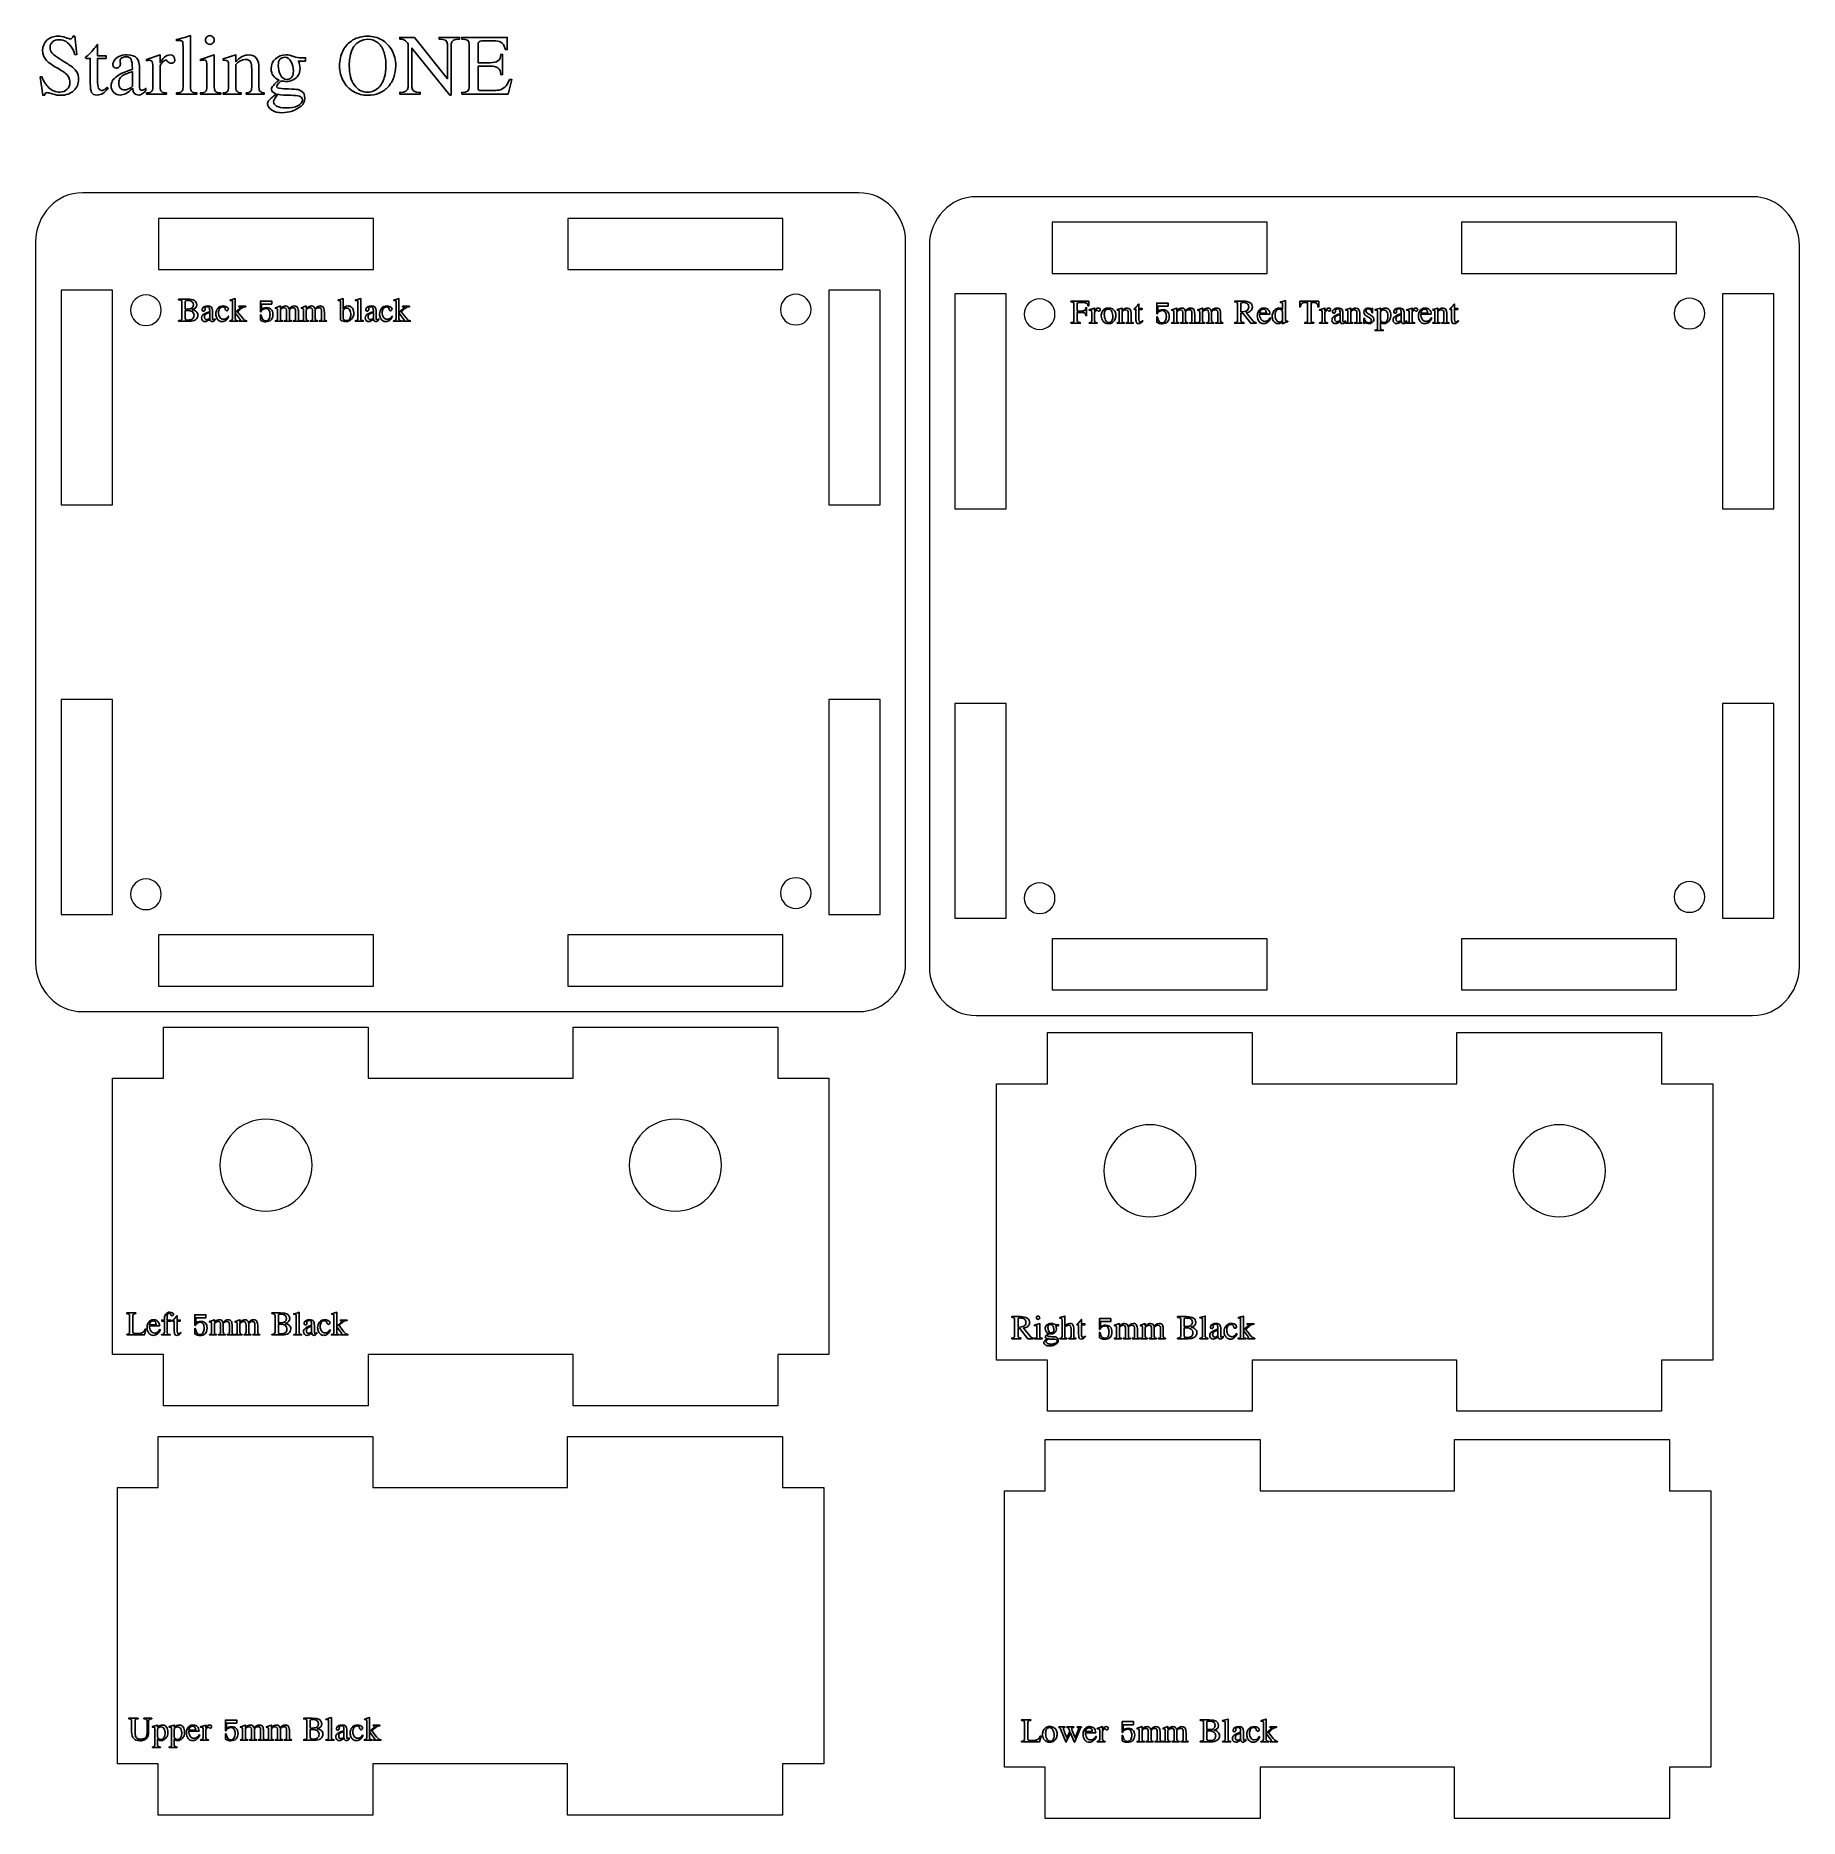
# Model space of a CAD drawing. Header units: inches. Extents: x -3.38 to 3.4, y -1.34 to 5.52.
import ezdxf

# ---------------------------------------------------------------- set-up
doc = ezdxf.new("R2010")
doc.units = ezdxf.units.IN
doc.header["$MEASUREMENT"] = 0
doc.layers.add('Layer 1', color=7, linetype='Continuous')

msp = doc.modelspace()

# ---------------------------------------------------------------- linework, layer by layer
at = {"layer": 'Layer 1', "lineweight": 5}
for points in [[(-2.911, 4.6159), (-2.0842, 4.6159), (-2.0842, 4.8127), (-2.911, 4.8127), (-2.911, 4.6159)], [(-1.3362, 4.6159), (-0.5094, 4.6159), (-0.5094, 4.8127), (-1.3362, 4.8127), (-1.3362, 4.6159)], [(0.5266, 4.6008), (1.3534, 4.6008), (1.3534, 4.7977), (0.5266, 4.7977), (0.5266, 4.6008)], [(2.1014, 4.6008), (2.9282, 4.6008), (2.9282, 4.7977), (2.1014, 4.7977), (2.1014, 4.6008)], [(-2.911, 1.86), (-2.0842, 1.86), (-2.0842, 2.0568), (-2.911, 2.0568), (-2.911, 1.86)], [(-1.3362, 1.86), (-0.5094, 1.86), (-0.5094, 2.0568), (-1.3362, 2.0568), (-1.3362, 1.86)], [(0.5266, 1.8449), (1.3534, 1.8449), (1.3534, 2.0418), (0.5266, 2.0418), (0.5266, 1.8449)], [(2.1014, 1.8449), (2.9282, 1.8449), (2.9282, 2.0418), (2.1014, 2.0418), (2.1014, 1.8449)]]:
    msp.add_lwpolyline(points, close=True, dxfattribs=at)
for centre in [(-2.9592, 4.4594), (-0.4596, 4.4618), (0.4784, 4.4443), (2.978, 4.4468), (-2.9592, 2.213), (-0.4596, 2.2177), (0.4784, 2.198), (2.978, 2.2027)]:
    msp.add_ellipse(centre, major_axis=(0, 0.0591), ratio=1, start_param=0, end_param=6.28318, dxfattribs=at)
at = {"layer": 'Layer 1'}
for points, knots in [([(-3.3661, 5.357), (-3.3661, 5.357), (-3.3587, 5.357), (-3.3587, 5.357), (-3.3587, 5.357), (-3.3532, 5.3403), (-3.3446, 5.3263), (-3.3327, 5.3152), (-3.3327, 5.3152), (-3.3209, 5.3041), (-3.3067, 5.2985), (-3.2901, 5.2985), (-3.2901, 5.2985), (-3.279, 5.2985), (-3.2698, 5.3021), (-3.2624, 5.3092), (-3.2624, 5.3092), (-3.2552, 5.3163), (-3.2515, 5.3251), (-3.2515, 5.3355), (-3.2515, 5.3355), (-3.2515, 5.3396), (-3.2521, 5.3436), (-3.2531, 5.3475), (-3.2531, 5.3475), (-3.256, 5.3574), (-3.2614, 5.3653), (-3.2694, 5.3712), (-3.2694, 5.3712), (-3.2773, 5.3771), (-3.2897, 5.385), (-3.3067, 5.3948), (-3.3067, 5.3948), (-3.3237, 5.4047), (-3.3363, 5.4142), (-3.3444, 5.4233), (-3.3444, 5.4233), (-3.3525, 5.4325), (-3.3566, 5.4442), (-3.3566, 5.4584), (-3.3566, 5.4584), (-3.3566, 5.4746), (-3.351, 5.4878), (-3.3398, 5.4981), (-3.3398, 5.4981), (-3.3286, 5.5083), (-3.3147, 5.5135), (-3.2981, 5.5135), (-3.2981, 5.5135), (-3.2888, 5.5135), (-3.279, 5.5117), (-3.2687, 5.508), (-3.2687, 5.508), (-3.2584, 5.5044), (-3.2523, 5.5026), (-3.2506, 5.5026), (-3.2506, 5.5026), (-3.2456, 5.5026), (-3.2419, 5.5062), (-3.2396, 5.5135), (-3.2396, 5.5135), (-3.2396, 5.5135), (-3.2326, 5.5135), (-3.2326, 5.5135), (-3.2326, 5.5135), (-3.2326, 5.5135), (-3.225, 5.4435), (-3.225, 5.4435), (-3.225, 5.4435), (-3.225, 5.4435), (-3.2336, 5.4435), (-3.2336, 5.4435), (-3.2336, 5.4435), (-3.236, 5.4538), (-3.2401, 5.4632), (-3.2458, 5.4718), (-3.2458, 5.4718), (-3.2515, 5.4805), (-3.2584, 5.4874), (-3.2666, 5.4924), (-3.2666, 5.4924), (-3.2747, 5.4975), (-3.2837, 5.5), (-3.2935, 5.5), (-3.2935, 5.5), (-3.3039, 5.5), (-3.3124, 5.4973), (-3.3186, 5.4918), (-3.3186, 5.4918), (-3.3249, 5.4863), (-3.3281, 5.4785), (-3.3281, 5.4685), (-3.3281, 5.4685), (-3.3281, 5.4546), (-3.3164, 5.4408), (-3.293, 5.427), (-3.293, 5.427), (-3.2712, 5.4138), (-3.2562, 5.4043), (-3.248, 5.3988), (-3.248, 5.3988), (-3.2399, 5.3933), (-3.2329, 5.3863), (-3.2269, 5.3778), (-3.2269, 5.3778), (-3.221, 5.3693), (-3.2181, 5.3589), (-3.2181, 5.3466), (-3.2181, 5.3466), (-3.2181, 5.3303), (-3.2244, 5.3163), (-3.2369, 5.3042), (-3.2369, 5.3042), (-3.2494, 5.2921), (-3.2664, 5.286), (-3.2876, 5.286), (-3.2876, 5.286), (-3.2944, 5.286), (-3.3005, 5.2867), (-3.3059, 5.2879), (-3.3059, 5.2879), (-3.3112, 5.2893), (-3.3174, 5.291), (-3.3243, 5.2932), (-3.3243, 5.2932), (-3.3313, 5.2953), (-3.3362, 5.2964), (-3.3391, 5.2964), (-3.3391, 5.2964), (-3.345, 5.2964), (-3.3484, 5.293), (-3.3491, 5.286), (-3.3491, 5.286), (-3.3491, 5.286), (-3.3561, 5.286), (-3.3561, 5.286), (-3.3561, 5.286), (-3.3561, 5.286), (-3.3661, 5.357), (-3.3661, 5.357)], [0, 0, 0, 0, 0.028571, 0.028571, 0.028571, 0.028571, 0.057143, 0.057143, 0.057143, 0.057143, 0.085714, 0.085714, 0.085714, 0.085714, 0.114286, 0.114286, 0.114286, 0.114286, 0.142857, 0.142857, 0.142857, 0.142857, 0.171429, 0.171429, 0.171429, 0.171429, 0.2, 0.2, 0.2, 0.2, 0.228571, 0.228571, 0.228571, 0.228571, 0.257143, 0.257143, 0.257143, 0.257143, 0.285714, 0.285714, 0.285714, 0.285714, 0.314286, 0.314286, 0.314286, 0.314286, 0.342857, 0.342857, 0.342857, 0.342857, 0.371429, 0.371429, 0.371429, 0.371429, 0.4, 0.4, 0.4, 0.4, 0.428571, 0.428571, 0.428571, 0.428571, 0.457143, 0.457143, 0.457143, 0.457143, 0.485714, 0.485714, 0.485714, 0.485714, 0.514286, 0.514286, 0.514286, 0.514286, 0.542857, 0.542857, 0.542857, 0.542857, 0.571429, 0.571429, 0.571429, 0.571429, 0.6, 0.6, 0.6, 0.6, 0.628571, 0.628571, 0.628571, 0.628571, 0.657143, 0.657143, 0.657143, 0.657143, 0.685714, 0.685714, 0.685714, 0.685714, 0.714286, 0.714286, 0.714286, 0.714286, 0.742857, 0.742857, 0.742857, 0.742857, 0.771429, 0.771429, 0.771429, 0.771429, 0.8, 0.8, 0.8, 0.8, 0.828571, 0.828571, 0.828571, 0.828571, 0.857143, 0.857143, 0.857143, 0.857143, 0.885714, 0.885714, 0.885714, 0.885714, 0.914286, 0.914286, 0.914286, 0.914286, 0.942857, 0.942857, 0.942857, 0.942857, 0.971429, 0.971429, 0.971429, 0.971429, 1, 1, 1, 1]), ([(-2.8165, 5.4756), (-2.8165, 5.4851), (-2.8173, 5.491), (-2.8189, 5.4933), (-2.8189, 5.4933), (-2.8204, 5.4954), (-2.8243, 5.4966), (-2.8305, 5.4966), (-2.8305, 5.4966), (-2.8305, 5.4966), (-2.842, 5.4966), (-2.842, 5.4966), (-2.842, 5.4966), (-2.842, 5.4966), (-2.842, 5.501), (-2.842, 5.501), (-2.842, 5.501), (-2.8249, 5.5043), (-2.8071, 5.5091), (-2.7884, 5.5155), (-2.7884, 5.5155), (-2.7884, 5.5155), (-2.7884, 5.317), (-2.7884, 5.317), (-2.7884, 5.317), (-2.7884, 5.3095), (-2.7867, 5.3042), (-2.7833, 5.3009), (-2.7833, 5.3009), (-2.7798, 5.2978), (-2.773, 5.2958), (-2.763, 5.295), (-2.763, 5.295), (-2.763, 5.295), (-2.763, 5.2905), (-2.763, 5.2905), (-2.763, 5.2905), (-2.763, 5.2905), (-2.842, 5.2905), (-2.842, 5.2905), (-2.842, 5.2905), (-2.842, 5.2905), (-2.842, 5.295), (-2.842, 5.295), (-2.842, 5.295), (-2.832, 5.2958), (-2.8253, 5.2978), (-2.8218, 5.3009), (-2.8218, 5.3009), (-2.8183, 5.3042), (-2.8165, 5.3095), (-2.8165, 5.317), (-2.8165, 5.317), (-2.8165, 5.317), (-2.8165, 5.4756), (-2.8165, 5.4756)], [0, 0, 0, 0, 0.071429, 0.071429, 0.071429, 0.071429, 0.142857, 0.142857, 0.142857, 0.142857, 0.214286, 0.214286, 0.214286, 0.214286, 0.285714, 0.285714, 0.285714, 0.285714, 0.357143, 0.357143, 0.357143, 0.357143, 0.428571, 0.428571, 0.428571, 0.428571, 0.5, 0.5, 0.5, 0.5, 0.571429, 0.571429, 0.571429, 0.571429, 0.642857, 0.642857, 0.642857, 0.642857, 0.714286, 0.714286, 0.714286, 0.714286, 0.785714, 0.785714, 0.785714, 0.785714, 0.857143, 0.857143, 0.857143, 0.857143, 0.928571, 0.928571, 0.928571, 0.928571, 1, 1, 1, 1]), ([(-2.7299, 5.4985), (-2.7299, 5.5033), (-2.7283, 5.5073), (-2.725, 5.5106), (-2.725, 5.5106), (-2.7217, 5.5138), (-2.7177, 5.5155), (-2.7129, 5.5155), (-2.7129, 5.5155), (-2.7084, 5.5155), (-2.7045, 5.5138), (-2.7013, 5.5106), (-2.7013, 5.5106), (-2.698, 5.5073), (-2.6964, 5.5033), (-2.6964, 5.4985), (-2.6964, 5.4985), (-2.6964, 5.4939), (-2.698, 5.49), (-2.7013, 5.4868), (-2.7013, 5.4868), (-2.7045, 5.4836), (-2.7084, 5.482), (-2.7129, 5.482), (-2.7129, 5.482), (-2.7177, 5.482), (-2.7217, 5.4837), (-2.725, 5.4868), (-2.725, 5.4868), (-2.7283, 5.4901), (-2.7299, 5.494), (-2.7299, 5.4985)], [0, 0, 0, 0, 0.125, 0.125, 0.125, 0.125, 0.25, 0.25, 0.25, 0.25, 0.375, 0.375, 0.375, 0.375, 0.5, 0.5, 0.5, 0.5, 0.625, 0.625, 0.625, 0.625, 0.75, 0.75, 0.75, 0.75, 0.875, 0.875, 0.875, 0.875, 1, 1, 1, 1]), ([(-1.9983, 5.3995), (-1.9983, 5.3836), (-2.0008, 5.3688), (-2.0059, 5.355), (-2.0059, 5.355), (-2.0109, 5.3412), (-2.0182, 5.3292), (-2.0276, 5.3188), (-2.0276, 5.3188), (-2.0371, 5.3085), (-2.0486, 5.3004), (-2.062, 5.2947), (-2.062, 5.2947), (-2.0754, 5.2889), (-2.0902, 5.286), (-2.1063, 5.286), (-2.1063, 5.286), (-2.1256, 5.286), (-2.1435, 5.2907), (-2.1602, 5.3001), (-2.1602, 5.3001), (-2.1768, 5.3095), (-2.1899, 5.3228), (-2.1997, 5.34), (-2.1997, 5.34), (-2.2094, 5.3573), (-2.2144, 5.3771), (-2.2144, 5.3995), (-2.2144, 5.3995), (-2.2144, 5.4211), (-2.2099, 5.4405), (-2.201, 5.4579), (-2.201, 5.4579), (-2.1921, 5.4753), (-2.1794, 5.4889), (-2.163, 5.4988), (-2.163, 5.4988), (-2.1466, 5.5086), (-2.1277, 5.5135), (-2.1063, 5.5135), (-2.1063, 5.5135), (-2.0864, 5.5135), (-2.0683, 5.5088), (-2.0518, 5.4992), (-2.0518, 5.4992), (-2.0354, 5.4896), (-2.0223, 5.4762), (-2.0127, 5.4588), (-2.0127, 5.4588), (-2.0031, 5.4414), (-1.9983, 5.4217), (-1.9983, 5.3995)], [0, 0, 0, 0, 0.076923, 0.076923, 0.076923, 0.076923, 0.153846, 0.153846, 0.153846, 0.153846, 0.230769, 0.230769, 0.230769, 0.230769, 0.307692, 0.307692, 0.307692, 0.307692, 0.384615, 0.384615, 0.384615, 0.384615, 0.461538, 0.461538, 0.461538, 0.461538, 0.538462, 0.538462, 0.538462, 0.538462, 0.615385, 0.615385, 0.615385, 0.615385, 0.692308, 0.692308, 0.692308, 0.692308, 0.769231, 0.769231, 0.769231, 0.769231, 0.846154, 0.846154, 0.846154, 0.846154, 0.923077, 0.923077, 0.923077, 0.923077, 1, 1, 1, 1]), ([(-2.1769, 5.3995), (-2.1769, 5.3675), (-2.1704, 5.3426), (-2.1574, 5.3248), (-2.1574, 5.3248), (-2.1445, 5.3068), (-2.1274, 5.2979), (-2.1063, 5.2979), (-2.1063, 5.2979), (-2.0891, 5.2992), (-2.0753, 5.3049), (-2.0647, 5.3153), (-2.0647, 5.3153), (-2.0542, 5.3256), (-2.0468, 5.3382), (-2.0424, 5.3531), (-2.0424, 5.3531), (-2.038, 5.368), (-2.0359, 5.3835), (-2.0359, 5.3995), (-2.0359, 5.3995), (-2.0359, 5.4179), (-2.0383, 5.4348), (-2.043, 5.4503), (-2.043, 5.4503), (-2.0478, 5.4657), (-2.0554, 5.4781), (-2.0659, 5.4875), (-2.0659, 5.4875), (-2.0765, 5.4968), (-2.0899, 5.5016), (-2.1063, 5.5016), (-2.1063, 5.5016), (-2.1534, 5.4987), (-2.1769, 5.4646), (-2.1769, 5.3995)], [0, 0, 0, 0, 0.111111, 0.111111, 0.111111, 0.111111, 0.222222, 0.222222, 0.222222, 0.222222, 0.333333, 0.333333, 0.333333, 0.333333, 0.444444, 0.444444, 0.444444, 0.444444, 0.555556, 0.555556, 0.555556, 0.555556, 0.666667, 0.666667, 0.666667, 0.666667, 0.777778, 0.777778, 0.777778, 0.777778, 0.888889, 0.888889, 0.888889, 0.888889, 1, 1, 1, 1]), ([(-1.7848, 5.286), (-1.7848, 5.286), (-1.7898, 5.286), (-1.7898, 5.286), (-1.7898, 5.286), (-1.7898, 5.286), (-1.9363, 5.4676), (-1.9363, 5.4676), (-1.9363, 5.4676), (-1.9363, 5.4676), (-1.9363, 5.3169), (-1.9363, 5.3169), (-1.9363, 5.3169), (-1.9363, 5.3036), (-1.9256, 5.2969), (-1.9043, 5.2969), (-1.9043, 5.2969), (-1.9043, 5.2969), (-1.9043, 5.2905), (-1.9043, 5.2905), (-1.9043, 5.2905), (-1.9043, 5.2905), (-1.9829, 5.2905), (-1.9829, 5.2905), (-1.9829, 5.2905), (-1.9829, 5.2905), (-1.9829, 5.2969), (-1.9829, 5.2969), (-1.9829, 5.2969), (-1.9615, 5.2969), (-1.9509, 5.3036), (-1.9509, 5.3169), (-1.9509, 5.3169), (-1.9509, 5.3169), (-1.9509, 5.4845), (-1.9509, 5.4845), (-1.9509, 5.4845), (-1.9509, 5.4845), (-1.9534, 5.4881), (-1.9534, 5.4881), (-1.9534, 5.4881), (-1.9592, 5.4943), (-1.9637, 5.4983), (-1.9668, 5.5), (-1.9668, 5.5), (-1.9699, 5.5018), (-1.9753, 5.5026), (-1.9829, 5.5026), (-1.9829, 5.5026), (-1.9829, 5.5026), (-1.9829, 5.509), (-1.9829, 5.509), (-1.9829, 5.509), (-1.9829, 5.509), (-1.9263, 5.509), (-1.9263, 5.509), (-1.9263, 5.509), (-1.9263, 5.509), (-1.7994, 5.3499), (-1.7994, 5.3499), (-1.7994, 5.3499), (-1.7994, 5.3499), (-1.7994, 5.4826), (-1.7994, 5.4826), (-1.7994, 5.4826), (-1.7994, 5.4959), (-1.81, 5.5026), (-1.8314, 5.5026), (-1.8314, 5.5026), (-1.8314, 5.5026), (-1.8314, 5.509), (-1.8314, 5.509), (-1.8314, 5.509), (-1.8314, 5.509), (-1.7528, 5.509), (-1.7528, 5.509), (-1.7528, 5.509), (-1.7528, 5.509), (-1.7528, 5.5026), (-1.7528, 5.5026), (-1.7528, 5.5026), (-1.7741, 5.5026), (-1.7848, 5.4959), (-1.7848, 5.4826), (-1.7848, 5.4826), (-1.7848, 5.4826), (-1.7848, 5.286), (-1.7848, 5.286)], [0, 0, 0, 0, 0.045455, 0.045455, 0.045455, 0.045455, 0.090909, 0.090909, 0.090909, 0.090909, 0.136364, 0.136364, 0.136364, 0.136364, 0.181818, 0.181818, 0.181818, 0.181818, 0.227273, 0.227273, 0.227273, 0.227273, 0.272727, 0.272727, 0.272727, 0.272727, 0.318182, 0.318182, 0.318182, 0.318182, 0.363636, 0.363636, 0.363636, 0.363636, 0.409091, 0.409091, 0.409091, 0.409091, 0.454545, 0.454545, 0.454545, 0.454545, 0.5, 0.5, 0.5, 0.5, 0.545455, 0.545455, 0.545455, 0.545455, 0.590909, 0.590909, 0.590909, 0.590909, 0.636364, 0.636364, 0.636364, 0.636364, 0.681818, 0.681818, 0.681818, 0.681818, 0.727273, 0.727273, 0.727273, 0.727273, 0.772727, 0.772727, 0.772727, 0.772727, 0.818182, 0.818182, 0.818182, 0.818182, 0.863636, 0.863636, 0.863636, 0.863636, 0.909091, 0.909091, 0.909091, 0.909091, 0.954545, 0.954545, 0.954545, 0.954545, 1, 1, 1, 1]), ([(-1.7444, 5.2905), (-1.7444, 5.2905), (-1.7444, 5.2969), (-1.7444, 5.2969), (-1.7444, 5.2969), (-1.7251, 5.2969), (-1.7154, 5.3036), (-1.7154, 5.317), (-1.7154, 5.317), (-1.7154, 5.317), (-1.7154, 5.4825), (-1.7154, 5.4825), (-1.7154, 5.4825), (-1.7154, 5.4959), (-1.7251, 5.5026), (-1.7444, 5.5026), (-1.7444, 5.5026), (-1.7444, 5.5026), (-1.7444, 5.509), (-1.7444, 5.509), (-1.7444, 5.509), (-1.7444, 5.509), (-1.5694, 5.509), (-1.5694, 5.509), (-1.5694, 5.509), (-1.5694, 5.509), (-1.5694, 5.4621), (-1.5694, 5.4621), (-1.5694, 5.4621), (-1.5694, 5.4621), (-1.5764, 5.4621), (-1.5764, 5.4621), (-1.5764, 5.4621), (-1.5783, 5.4718), (-1.5823, 5.4798), (-1.5884, 5.486), (-1.5884, 5.486), (-1.5947, 5.4923), (-1.6031, 5.4955), (-1.6139, 5.4955), (-1.6139, 5.4955), (-1.6139, 5.4955), (-1.6674, 5.4955), (-1.6674, 5.4955), (-1.6674, 5.4955), (-1.6715, 5.4955), (-1.675, 5.4943), (-1.6778, 5.4921), (-1.6778, 5.4921), (-1.6805, 5.4898), (-1.6819, 5.4867), (-1.6819, 5.4826), (-1.6819, 5.4826), (-1.6819, 5.4826), (-1.6819, 5.4115), (-1.6819, 5.4115), (-1.6819, 5.4115), (-1.6819, 5.4115), (-1.6354, 5.4115), (-1.6354, 5.4115), (-1.6354, 5.4115), (-1.6226, 5.4115), (-1.6125, 5.4138), (-1.6053, 5.4185), (-1.6053, 5.4185), (-1.5979, 5.4231), (-1.5944, 5.4314), (-1.5944, 5.4435), (-1.5944, 5.4435), (-1.5944, 5.4435), (-1.5874, 5.4435), (-1.5874, 5.4435), (-1.5874, 5.4435), (-1.5874, 5.4435), (-1.5874, 5.366), (-1.5874, 5.366), (-1.5874, 5.366), (-1.5874, 5.366), (-1.5944, 5.366), (-1.5944, 5.366), (-1.5944, 5.366), (-1.5944, 5.378), (-1.5979, 5.3864), (-1.6052, 5.3911), (-1.6052, 5.3911), (-1.6124, 5.3958), (-1.6225, 5.3981), (-1.6354, 5.3981), (-1.6354, 5.3981), (-1.6354, 5.3981), (-1.6819, 5.3981), (-1.6819, 5.3981), (-1.6819, 5.3981), (-1.6819, 5.3981), (-1.6819, 5.3169), (-1.6819, 5.3169), (-1.6819, 5.3169), (-1.6819, 5.3083), (-1.679, 5.304), (-1.6734, 5.304), (-1.6734, 5.304), (-1.6734, 5.304), (-1.6294, 5.304), (-1.6294, 5.304), (-1.6294, 5.304), (-1.6179, 5.304), (-1.6084, 5.3048), (-1.6011, 5.3062), (-1.6011, 5.3062), (-1.5938, 5.3077), (-1.5864, 5.3115), (-1.5793, 5.3177), (-1.5793, 5.3177), (-1.572, 5.3238), (-1.5658, 5.3335), (-1.5604, 5.3465), (-1.5604, 5.3465), (-1.5604, 5.3465), (-1.5514, 5.3465), (-1.5514, 5.3465), (-1.5514, 5.3465), (-1.5514, 5.3465), (-1.5664, 5.2905), (-1.5664, 5.2905), (-1.5664, 5.2905), (-1.5664, 5.2905), (-1.7444, 5.2905), (-1.7444, 5.2905)], [0, 0, 0, 0, 0.03125, 0.03125, 0.03125, 0.03125, 0.0625, 0.0625, 0.0625, 0.0625, 0.09375, 0.09375, 0.09375, 0.09375, 0.125, 0.125, 0.125, 0.125, 0.15625, 0.15625, 0.15625, 0.15625, 0.1875, 0.1875, 0.1875, 0.1875, 0.21875, 0.21875, 0.21875, 0.21875, 0.25, 0.25, 0.25, 0.25, 0.28125, 0.28125, 0.28125, 0.28125, 0.3125, 0.3125, 0.3125, 0.3125, 0.34375, 0.34375, 0.34375, 0.34375, 0.375, 0.375, 0.375, 0.375, 0.40625, 0.40625, 0.40625, 0.40625, 0.4375, 0.4375, 0.4375, 0.4375, 0.46875, 0.46875, 0.46875, 0.46875, 0.5, 0.5, 0.5, 0.5, 0.53125, 0.53125, 0.53125, 0.53125, 0.5625, 0.5625, 0.5625, 0.5625, 0.59375, 0.59375, 0.59375, 0.59375, 0.625, 0.625, 0.625, 0.625, 0.65625, 0.65625, 0.65625, 0.65625, 0.6875, 0.6875, 0.6875, 0.6875, 0.71875, 0.71875, 0.71875, 0.71875, 0.75, 0.75, 0.75, 0.75, 0.78125, 0.78125, 0.78125, 0.78125, 0.8125, 0.8125, 0.8125, 0.8125, 0.84375, 0.84375, 0.84375, 0.84375, 0.875, 0.875, 0.875, 0.875, 0.90625, 0.90625, 0.90625, 0.90625, 0.9375, 0.9375, 0.9375, 0.9375, 0.96875, 0.96875, 0.96875, 0.96875, 1, 1, 1, 1]), ([(-3.1451, 5.3385), (-3.1451, 5.3158), (-3.1403, 5.3045), (-3.1306, 5.3045), (-3.1306, 5.3045), (-3.1274, 5.3045), (-3.1242, 5.3052), (-3.1212, 5.3065), (-3.1212, 5.3065), (-3.1174, 5.3079), (-3.1132, 5.3113), (-3.1086, 5.3165), (-3.1086, 5.3165), (-3.1086, 5.3165), (-3.1046, 5.313), (-3.1046, 5.313), (-3.1046, 5.313), (-3.1177, 5.2957), (-3.1319, 5.287), (-3.1471, 5.287), (-3.1471, 5.287), (-3.1577, 5.287), (-3.1647, 5.2904), (-3.168, 5.2972), (-3.168, 5.2972), (-3.1714, 5.3039), (-3.1731, 5.3158), (-3.1731, 5.333), (-3.1731, 5.333), (-3.1731, 5.333), (-3.1731, 5.4279), (-3.1731, 5.4279), (-3.1731, 5.4279), (-3.1731, 5.4279), (-3.1831, 5.4279), (-3.1831, 5.4279), (-3.1831, 5.4279), (-3.187, 5.4279), (-3.1894, 5.4281), (-3.1904, 5.4285), (-3.1904, 5.4285), (-3.1912, 5.4289), (-3.1917, 5.4303), (-3.1917, 5.4324), (-3.1917, 5.4324), (-3.1857, 5.4368), (-3.1804, 5.4413), (-3.1755, 5.4463), (-3.1755, 5.4463), (-3.1707, 5.4511), (-3.1649, 5.4578), (-3.1581, 5.4662), (-3.1581, 5.4662), (-3.1514, 5.4745), (-3.1469, 5.4798), (-3.1451, 5.482), (-3.1451, 5.482), (-3.1451, 5.482), (-3.1451, 5.4384), (-3.1451, 5.4384), (-3.1451, 5.4384), (-3.1451, 5.4384), (-3.1126, 5.4384), (-3.1126, 5.4384), (-3.1126, 5.4384), (-3.1126, 5.4384), (-3.1126, 5.4279), (-3.1126, 5.4279), (-3.1126, 5.4279), (-3.1126, 5.4279), (-3.1451, 5.4279), (-3.1451, 5.4279), (-3.1451, 5.4279), (-3.1451, 5.4279), (-3.1451, 5.3385), (-3.1451, 5.3385)], [0, 0, 0, 0, 0.052632, 0.052632, 0.052632, 0.052632, 0.105263, 0.105263, 0.105263, 0.105263, 0.157895, 0.157895, 0.157895, 0.157895, 0.210526, 0.210526, 0.210526, 0.210526, 0.263158, 0.263158, 0.263158, 0.263158, 0.315789, 0.315789, 0.315789, 0.315789, 0.368421, 0.368421, 0.368421, 0.368421, 0.421053, 0.421053, 0.421053, 0.421053, 0.473684, 0.473684, 0.473684, 0.473684, 0.526316, 0.526316, 0.526316, 0.526316, 0.578947, 0.578947, 0.578947, 0.578947, 0.631579, 0.631579, 0.631579, 0.631579, 0.684211, 0.684211, 0.684211, 0.684211, 0.736842, 0.736842, 0.736842, 0.736842, 0.789474, 0.789474, 0.789474, 0.789474, 0.842105, 0.842105, 0.842105, 0.842105, 0.894737, 0.894737, 0.894737, 0.894737, 0.947368, 0.947368, 0.947368, 0.947368, 1, 1, 1, 1]), ([(-2.9835, 5.316), (-2.9835, 5.309), (-2.9812, 5.3055), (-2.9764, 5.3055), (-2.9764, 5.3055), (-2.9719, 5.3055), (-2.9661, 5.3082), (-2.959, 5.3134), (-2.959, 5.3134), (-2.959, 5.3134), (-2.959, 5.3046), (-2.959, 5.3046), (-2.959, 5.3046), (-2.9622, 5.3008), (-2.9664, 5.2968), (-2.9719, 5.2929), (-2.9719, 5.2929), (-2.9773, 5.289), (-2.982, 5.287), (-2.986, 5.287), (-2.986, 5.287), (-3.0014, 5.287), (-3.0094, 5.2955), (-3.01, 5.3125), (-3.01, 5.3125), (-3.0284, 5.2955), (-3.0444, 5.287), (-3.058, 5.287), (-3.058, 5.287), (-3.0677, 5.287), (-3.0759, 5.2904), (-3.0828, 5.2973), (-3.0828, 5.2973), (-3.0896, 5.3041), (-3.093, 5.3123), (-3.093, 5.322), (-3.093, 5.322), (-3.093, 5.3313), (-3.0904, 5.3393), (-3.0849, 5.3463), (-3.0849, 5.3463), (-3.0794, 5.3533), (-3.0725, 5.3592), (-3.0643, 5.3639), (-3.0643, 5.3639), (-3.0559, 5.3687), (-3.0472, 5.3728), (-3.0379, 5.3764), (-3.0379, 5.3764), (-3.0286, 5.3799), (-3.0199, 5.3833), (-3.0115, 5.3865), (-3.0115, 5.3865), (-3.0115, 5.4047), (-3.0131, 5.4172), (-3.0162, 5.4239), (-3.0162, 5.4239), (-3.0193, 5.4307), (-3.0257, 5.4341), (-3.0356, 5.4341), (-3.0356, 5.4341), (-3.0396, 5.4341), (-3.0439, 5.4333), (-3.0483, 5.4317), (-3.0483, 5.4317), (-3.0527, 5.4301), (-3.0556, 5.4278), (-3.057, 5.425), (-3.057, 5.425), (-3.0577, 5.4241), (-3.058, 5.4221), (-3.058, 5.419), (-3.058, 5.419), (-3.058, 5.4178), (-3.0579, 5.4156), (-3.0578, 5.4126), (-3.0578, 5.4126), (-3.0576, 5.4096), (-3.0575, 5.4072), (-3.0575, 5.4055), (-3.0575, 5.4055), (-3.0575, 5.4018), (-3.059, 5.3984), (-3.062, 5.3954), (-3.062, 5.3954), (-3.0649, 5.3924), (-3.0684, 5.391), (-3.0721, 5.391), (-3.0721, 5.391), (-3.0817, 5.391), (-3.0864, 5.3955), (-3.0864, 5.4045), (-3.0864, 5.4045), (-3.0864, 5.4092), (-3.0854, 5.4133), (-3.083, 5.417), (-3.083, 5.417), (-3.0743, 5.4333), (-3.0569, 5.4415), (-3.031, 5.4415), (-3.031, 5.4415), (-3.013, 5.4415), (-3.0006, 5.4373), (-2.9938, 5.429), (-2.9938, 5.429), (-2.9869, 5.4207), (-2.9835, 5.4062), (-2.9835, 5.3855), (-2.9835, 5.3855), (-2.9835, 5.3855), (-2.9835, 5.316), (-2.9835, 5.316)], [0, 0, 0, 0, 0.035714, 0.035714, 0.035714, 0.035714, 0.071429, 0.071429, 0.071429, 0.071429, 0.107143, 0.107143, 0.107143, 0.107143, 0.142857, 0.142857, 0.142857, 0.142857, 0.178571, 0.178571, 0.178571, 0.178571, 0.214286, 0.214286, 0.214286, 0.214286, 0.25, 0.25, 0.25, 0.25, 0.285714, 0.285714, 0.285714, 0.285714, 0.321429, 0.321429, 0.321429, 0.321429, 0.357143, 0.357143, 0.357143, 0.357143, 0.392857, 0.392857, 0.392857, 0.392857, 0.428571, 0.428571, 0.428571, 0.428571, 0.464286, 0.464286, 0.464286, 0.464286, 0.5, 0.5, 0.5, 0.5, 0.535714, 0.535714, 0.535714, 0.535714, 0.571429, 0.571429, 0.571429, 0.571429, 0.607143, 0.607143, 0.607143, 0.607143, 0.642857, 0.642857, 0.642857, 0.642857, 0.678571, 0.678571, 0.678571, 0.678571, 0.714286, 0.714286, 0.714286, 0.714286, 0.75, 0.75, 0.75, 0.75, 0.785714, 0.785714, 0.785714, 0.785714, 0.821429, 0.821429, 0.821429, 0.821429, 0.857143, 0.857143, 0.857143, 0.857143, 0.892857, 0.892857, 0.892857, 0.892857, 0.928571, 0.928571, 0.928571, 0.928571, 0.964286, 0.964286, 0.964286, 0.964286, 1, 1, 1, 1]), ([(-2.9325, 5.389), (-2.9325, 5.4013), (-2.9334, 5.4096), (-2.9353, 5.4142), (-2.9353, 5.4142), (-2.9371, 5.4188), (-2.9405, 5.421), (-2.9456, 5.421), (-2.9456, 5.421), (-2.9493, 5.421), (-2.9531, 5.4203), (-2.957, 5.419), (-2.957, 5.419), (-2.957, 5.419), (-2.957, 5.4241), (-2.957, 5.4241), (-2.957, 5.4241), (-2.957, 5.4241), (-2.9045, 5.4415), (-2.9045, 5.4415), (-2.9045, 5.4415), (-2.9045, 5.4415), (-2.9045, 5.412), (-2.9045, 5.412), (-2.9045, 5.412), (-2.8999, 5.4195), (-2.8944, 5.4263), (-2.8878, 5.4324), (-2.8878, 5.4324), (-2.8811, 5.4385), (-2.8742, 5.4415), (-2.8669, 5.4415), (-2.8669, 5.4415), (-2.8547, 5.4415), (-2.8485, 5.4343), (-2.8485, 5.42), (-2.8485, 5.42), (-2.8495, 5.413), (-2.8539, 5.4095), (-2.8619, 5.4095), (-2.8619, 5.4095), (-2.8644, 5.4095), (-2.8665, 5.41), (-2.8681, 5.4108), (-2.8681, 5.4108), (-2.8697, 5.4118), (-2.8716, 5.4133), (-2.8739, 5.4153), (-2.8739, 5.4153), (-2.8762, 5.4174), (-2.8779, 5.4188), (-2.8793, 5.4198), (-2.8793, 5.4198), (-2.8806, 5.4206), (-2.8822, 5.421), (-2.884, 5.421), (-2.884, 5.421), (-2.8873, 5.421), (-2.8915, 5.4178), (-2.8967, 5.4116), (-2.8967, 5.4116), (-2.9019, 5.4053), (-2.9045, 5.3999), (-2.9045, 5.3955), (-2.9045, 5.3955), (-2.9045, 5.3955), (-2.9045, 5.317), (-2.9045, 5.317), (-2.9045, 5.317), (-2.9045, 5.3095), (-2.9028, 5.3042), (-2.8994, 5.3009), (-2.8994, 5.3009), (-2.8959, 5.2978), (-2.8893, 5.2958), (-2.8795, 5.295), (-2.8795, 5.295), (-2.8795, 5.295), (-2.8795, 5.2905), (-2.8795, 5.2905), (-2.8795, 5.2905), (-2.8795, 5.2905), (-2.957, 5.2905), (-2.957, 5.2905), (-2.957, 5.2905), (-2.957, 5.2905), (-2.957, 5.295), (-2.957, 5.295), (-2.957, 5.295), (-2.9475, 5.2958), (-2.9411, 5.2978), (-2.9377, 5.3009), (-2.9377, 5.3009), (-2.9343, 5.3042), (-2.9325, 5.3095), (-2.9325, 5.317), (-2.9325, 5.317), (-2.9325, 5.317), (-2.9325, 5.389), (-2.9325, 5.389)], [0, 0, 0, 0, 0.04, 0.04, 0.04, 0.04, 0.08, 0.08, 0.08, 0.08, 0.12, 0.12, 0.12, 0.12, 0.16, 0.16, 0.16, 0.16, 0.2, 0.2, 0.2, 0.2, 0.24, 0.24, 0.24, 0.24, 0.28, 0.28, 0.28, 0.28, 0.32, 0.32, 0.32, 0.32, 0.36, 0.36, 0.36, 0.36, 0.4, 0.4, 0.4, 0.4, 0.44, 0.44, 0.44, 0.44, 0.48, 0.48, 0.48, 0.48, 0.52, 0.52, 0.52, 0.52, 0.56, 0.56, 0.56, 0.56, 0.6, 0.6, 0.6, 0.6, 0.64, 0.64, 0.64, 0.64, 0.68, 0.68, 0.68, 0.68, 0.72, 0.72, 0.72, 0.72, 0.76, 0.76, 0.76, 0.76, 0.8, 0.8, 0.8, 0.8, 0.84, 0.84, 0.84, 0.84, 0.88, 0.88, 0.88, 0.88, 0.92, 0.92, 0.92, 0.92, 0.96, 0.96, 0.96, 0.96, 1, 1, 1, 1]), ([(-2.7244, 5.3969), (-2.7244, 5.4065), (-2.7252, 5.413), (-2.7266, 5.4166), (-2.7266, 5.4166), (-2.728, 5.4202), (-2.7309, 5.422), (-2.7354, 5.422), (-2.7354, 5.422), (-2.738, 5.422), (-2.7427, 5.4212), (-2.7494, 5.4195), (-2.7494, 5.4195), (-2.7494, 5.4195), (-2.7494, 5.4241), (-2.7494, 5.4241), (-2.7494, 5.4241), (-2.7494, 5.4241), (-2.6964, 5.4415), (-2.6964, 5.4415), (-2.6964, 5.4415), (-2.6964, 5.4415), (-2.6964, 5.317), (-2.6964, 5.317), (-2.6964, 5.317), (-2.6964, 5.3095), (-2.6946, 5.3042), (-2.6912, 5.3009), (-2.6912, 5.3009), (-2.6877, 5.2978), (-2.6811, 5.2958), (-2.6714, 5.295), (-2.6714, 5.295), (-2.6714, 5.295), (-2.6714, 5.2905), (-2.6714, 5.2905), (-2.6714, 5.2905), (-2.6714, 5.2905), (-2.7494, 5.2905), (-2.7494, 5.2905), (-2.7494, 5.2905), (-2.7494, 5.2905), (-2.7494, 5.295), (-2.7494, 5.295), (-2.7494, 5.295), (-2.7397, 5.2958), (-2.7331, 5.2978), (-2.7296, 5.3009), (-2.7296, 5.3009), (-2.7262, 5.3042), (-2.7244, 5.3095), (-2.7244, 5.317), (-2.7244, 5.317), (-2.7244, 5.317), (-2.7244, 5.3969), (-2.7244, 5.3969)], [0, 0, 0, 0, 0.071429, 0.071429, 0.071429, 0.071429, 0.142857, 0.142857, 0.142857, 0.142857, 0.214286, 0.214286, 0.214286, 0.214286, 0.285714, 0.285714, 0.285714, 0.285714, 0.357143, 0.357143, 0.357143, 0.357143, 0.428571, 0.428571, 0.428571, 0.428571, 0.5, 0.5, 0.5, 0.5, 0.571429, 0.571429, 0.571429, 0.571429, 0.642857, 0.642857, 0.642857, 0.642857, 0.714286, 0.714286, 0.714286, 0.714286, 0.785714, 0.785714, 0.785714, 0.785714, 0.857143, 0.857143, 0.857143, 0.857143, 0.928571, 0.928571, 0.928571, 0.928571, 1, 1, 1, 1]), ([(-2.6414, 5.3975), (-2.6414, 5.4081), (-2.6425, 5.4148), (-2.6448, 5.4174), (-2.6448, 5.4174), (-2.647, 5.4201), (-2.6529, 5.4214), (-2.6624, 5.4214), (-2.6624, 5.4214), (-2.6624, 5.4214), (-2.6624, 5.426), (-2.6624, 5.426), (-2.6624, 5.426), (-2.6624, 5.426), (-2.6134, 5.4415), (-2.6134, 5.4415), (-2.6134, 5.4415), (-2.6134, 5.4415), (-2.6134, 5.415), (-2.6134, 5.415), (-2.6134, 5.415), (-2.5977, 5.4327), (-2.5809, 5.4415), (-2.5628, 5.4415), (-2.5628, 5.4415), (-2.5372, 5.4415), (-2.5244, 5.4238), (-2.5244, 5.3885), (-2.5244, 5.3885), (-2.5244, 5.3885), (-2.5244, 5.317), (-2.5244, 5.317), (-2.5244, 5.317), (-2.5244, 5.3097), (-2.5229, 5.3043), (-2.5199, 5.3011), (-2.5199, 5.3011), (-2.5169, 5.2978), (-2.5115, 5.2958), (-2.5039, 5.295), (-2.5039, 5.295), (-2.5039, 5.295), (-2.5039, 5.2905), (-2.5039, 5.2905), (-2.5039, 5.2905), (-2.5039, 5.2905), (-2.5734, 5.2905), (-2.5734, 5.2905), (-2.5734, 5.2905), (-2.5734, 5.2905), (-2.5734, 5.295), (-2.5734, 5.295), (-2.5734, 5.295), (-2.5654, 5.2958), (-2.5599, 5.2978), (-2.5569, 5.3011), (-2.5569, 5.3011), (-2.5539, 5.3043), (-2.5524, 5.3097), (-2.5524, 5.317), (-2.5524, 5.317), (-2.5524, 5.317), (-2.5524, 5.388), (-2.5524, 5.388), (-2.5524, 5.388), (-2.5524, 5.3997), (-2.5539, 5.4086), (-2.5571, 5.4148), (-2.5571, 5.4148), (-2.5603, 5.4209), (-2.567, 5.424), (-2.5774, 5.424), (-2.5774, 5.424), (-2.5894, 5.424), (-2.6014, 5.4177), (-2.6134, 5.405), (-2.6134, 5.405), (-2.6134, 5.405), (-2.6134, 5.317), (-2.6134, 5.317), (-2.6134, 5.317), (-2.6134, 5.3097), (-2.6119, 5.3043), (-2.6089, 5.3011), (-2.6089, 5.3011), (-2.6059, 5.2978), (-2.6005, 5.2958), (-2.5929, 5.295), (-2.5929, 5.295), (-2.5929, 5.295), (-2.5929, 5.2905), (-2.5929, 5.2905), (-2.5929, 5.2905), (-2.5929, 5.2905), (-2.6624, 5.2905), (-2.6624, 5.2905), (-2.6624, 5.2905), (-2.6624, 5.2905), (-2.6624, 5.295), (-2.6624, 5.295), (-2.6624, 5.295), (-2.6544, 5.2958), (-2.6489, 5.2978), (-2.6459, 5.3011), (-2.6459, 5.3011), (-2.6429, 5.3043), (-2.6414, 5.3097), (-2.6414, 5.317), (-2.6414, 5.317), (-2.6414, 5.317), (-2.6414, 5.3975), (-2.6414, 5.3975)], [0, 0, 0, 0, 0.035714, 0.035714, 0.035714, 0.035714, 0.071429, 0.071429, 0.071429, 0.071429, 0.107143, 0.107143, 0.107143, 0.107143, 0.142857, 0.142857, 0.142857, 0.142857, 0.178571, 0.178571, 0.178571, 0.178571, 0.214286, 0.214286, 0.214286, 0.214286, 0.25, 0.25, 0.25, 0.25, 0.285714, 0.285714, 0.285714, 0.285714, 0.321429, 0.321429, 0.321429, 0.321429, 0.357143, 0.357143, 0.357143, 0.357143, 0.392857, 0.392857, 0.392857, 0.392857, 0.428571, 0.428571, 0.428571, 0.428571, 0.464286, 0.464286, 0.464286, 0.464286, 0.5, 0.5, 0.5, 0.5, 0.535714, 0.535714, 0.535714, 0.535714, 0.571429, 0.571429, 0.571429, 0.571429, 0.607143, 0.607143, 0.607143, 0.607143, 0.642857, 0.642857, 0.642857, 0.642857, 0.678571, 0.678571, 0.678571, 0.678571, 0.714286, 0.714286, 0.714286, 0.714286, 0.75, 0.75, 0.75, 0.75, 0.785714, 0.785714, 0.785714, 0.785714, 0.821429, 0.821429, 0.821429, 0.821429, 0.857143, 0.857143, 0.857143, 0.857143, 0.892857, 0.892857, 0.892857, 0.892857, 0.928571, 0.928571, 0.928571, 0.928571, 0.964286, 0.964286, 0.964286, 0.964286, 1, 1, 1, 1]), ([(-2.3453, 5.418), (-2.3453, 5.418), (-2.3729, 5.418), (-2.3729, 5.418), (-2.3729, 5.418), (-2.3684, 5.4093), (-2.3663, 5.3998), (-2.3663, 5.3895), (-2.3663, 5.3895), (-2.3663, 5.3793), (-2.3687, 5.3705), (-2.3734, 5.363), (-2.3734, 5.363), (-2.3782, 5.3554), (-2.3846, 5.3497), (-2.3928, 5.3456), (-2.3928, 5.3456), (-2.4009, 5.3415), (-2.4098, 5.3394), (-2.4193, 5.3394), (-2.4193, 5.3394), (-2.4219, 5.3394), (-2.4251, 5.3397), (-2.4287, 5.3402), (-2.4287, 5.3402), (-2.4323, 5.3406), (-2.4351, 5.3409), (-2.4374, 5.3411), (-2.4374, 5.3411), (-2.4407, 5.3403), (-2.4447, 5.3373), (-2.4494, 5.3323), (-2.4494, 5.3323), (-2.454, 5.3272), (-2.4564, 5.3226), (-2.4564, 5.3185), (-2.4564, 5.3185), (-2.4534, 5.3138), (-2.4435, 5.3115), (-2.4269, 5.3115), (-2.4269, 5.3115), (-2.4034, 5.3105), (-2.3877, 5.3097), (-2.3797, 5.3088), (-2.3797, 5.3088), (-2.3716, 5.308), (-2.3644, 5.3051), (-2.3579, 5.3), (-2.3579, 5.3), (-2.3515, 5.295), (-2.3484, 5.2865), (-2.3484, 5.2745), (-2.3484, 5.2745), (-2.3484, 5.2631), (-2.3531, 5.2531), (-2.3625, 5.2447), (-2.3625, 5.2447), (-2.372, 5.2362), (-2.3835, 5.2298), (-2.397, 5.2255), (-2.397, 5.2255), (-2.4106, 5.2212), (-2.423, 5.219), (-2.4344, 5.219), (-2.4344, 5.219), (-2.452, 5.219), (-2.4659, 5.2227), (-2.4761, 5.2301), (-2.4761, 5.2301), (-2.4863, 5.2375), (-2.4914, 5.2452), (-2.4914, 5.2531), (-2.4914, 5.2531), (-2.4914, 5.2569), (-2.49, 5.2608), (-2.4873, 5.2644), (-2.4873, 5.2644), (-2.4845, 5.2681), (-2.4809, 5.2718), (-2.4764, 5.2758), (-2.4764, 5.2758), (-2.4719, 5.2797), (-2.4661, 5.2848), (-2.4589, 5.291), (-2.4589, 5.291), (-2.4705, 5.2962), (-2.4764, 5.3018), (-2.4764, 5.308), (-2.4764, 5.308), (-2.4764, 5.3176), (-2.4665, 5.3296), (-2.4469, 5.344), (-2.4469, 5.344), (-2.4673, 5.3532), (-2.4774, 5.3678), (-2.4774, 5.388), (-2.4774, 5.388), (-2.4774, 5.4043), (-2.4719, 5.4172), (-2.4609, 5.4269), (-2.4609, 5.4269), (-2.4499, 5.4367), (-2.4362, 5.4415), (-2.4199, 5.4415), (-2.4199, 5.4415), (-2.4119, 5.4415), (-2.4025, 5.4395), (-2.3918, 5.4355), (-2.3918, 5.4355), (-2.3811, 5.4316), (-2.3709, 5.4296), (-2.3613, 5.4296), (-2.3613, 5.4296), (-2.3546, 5.4296), (-2.3493, 5.4299), (-2.3453, 5.4306), (-2.3453, 5.4306), (-2.3453, 5.4306), (-2.3453, 5.418), (-2.3453, 5.418)], [0, 0, 0, 0, 0.033333, 0.033333, 0.033333, 0.033333, 0.066667, 0.066667, 0.066667, 0.066667, 0.1, 0.1, 0.1, 0.1, 0.133333, 0.133333, 0.133333, 0.133333, 0.166667, 0.166667, 0.166667, 0.166667, 0.2, 0.2, 0.2, 0.2, 0.233333, 0.233333, 0.233333, 0.233333, 0.266667, 0.266667, 0.266667, 0.266667, 0.3, 0.3, 0.3, 0.3, 0.333333, 0.333333, 0.333333, 0.333333, 0.366667, 0.366667, 0.366667, 0.366667, 0.4, 0.4, 0.4, 0.4, 0.433333, 0.433333, 0.433333, 0.433333, 0.466667, 0.466667, 0.466667, 0.466667, 0.5, 0.5, 0.5, 0.5, 0.533333, 0.533333, 0.533333, 0.533333, 0.566667, 0.566667, 0.566667, 0.566667, 0.6, 0.6, 0.6, 0.6, 0.633333, 0.633333, 0.633333, 0.633333, 0.666667, 0.666667, 0.666667, 0.666667, 0.7, 0.7, 0.7, 0.7, 0.733333, 0.733333, 0.733333, 0.733333, 0.766667, 0.766667, 0.766667, 0.766667, 0.8, 0.8, 0.8, 0.8, 0.833333, 0.833333, 0.833333, 0.833333, 0.866667, 0.866667, 0.866667, 0.866667, 0.9, 0.9, 0.9, 0.9, 0.933333, 0.933333, 0.933333, 0.933333, 0.966667, 0.966667, 0.966667, 0.966667, 1, 1, 1, 1]), ([(-2.4164, 5.3475), (-2.4, 5.3475), (-2.3919, 5.3585), (-2.3919, 5.3805), (-2.3919, 5.3805), (-2.3919, 5.392), (-2.3947, 5.4035), (-2.4004, 5.4151), (-2.4004, 5.4151), (-2.4062, 5.4267), (-2.4141, 5.4325), (-2.4243, 5.4325), (-2.4243, 5.4325), (-2.4416, 5.4325), (-2.4503, 5.422), (-2.4503, 5.401), (-2.4503, 5.401), (-2.4503, 5.3878), (-2.4476, 5.3756), (-2.4422, 5.3643), (-2.4422, 5.3643), (-2.4369, 5.3532), (-2.4283, 5.3475), (-2.4164, 5.3475)], [0, 0, 0, 0, 0.166667, 0.166667, 0.166667, 0.166667, 0.333333, 0.333333, 0.333333, 0.333333, 0.5, 0.5, 0.5, 0.5, 0.666667, 0.666667, 0.666667, 0.666667, 0.833333, 0.833333, 0.833333, 0.833333, 1, 1, 1, 1]), ([(-3.0115, 5.3775), (-3.0185, 5.375), (-3.0249, 5.3727), (-3.0306, 5.3705), (-3.0306, 5.3705), (-3.0364, 5.3683), (-3.0417, 5.3658), (-3.0468, 5.3629), (-3.0468, 5.3629), (-3.0518, 5.36), (-3.0559, 5.3561), (-3.0591, 5.3513), (-3.0591, 5.3513), (-3.0624, 5.3466), (-3.064, 5.3407), (-3.064, 5.3335), (-3.064, 5.3335), (-3.064, 5.3257), (-3.0619, 5.3192), (-3.0579, 5.3141), (-3.0579, 5.3141), (-3.0539, 5.309), (-3.048, 5.3065), (-3.0406, 5.3065), (-3.0406, 5.3065), (-3.0371, 5.3065), (-3.0318, 5.3081), (-3.0246, 5.3113), (-3.0246, 5.3113), (-3.0175, 5.3147), (-3.0132, 5.3178), (-3.0115, 5.321), (-3.0115, 5.321), (-3.0115, 5.321), (-3.0115, 5.3775), (-3.0115, 5.3775)], [0, 0, 0, 0, 0.111111, 0.111111, 0.111111, 0.111111, 0.222222, 0.222222, 0.222222, 0.222222, 0.333333, 0.333333, 0.333333, 0.333333, 0.444444, 0.444444, 0.444444, 0.444444, 0.555556, 0.555556, 0.555556, 0.555556, 0.666667, 0.666667, 0.666667, 0.666667, 0.777778, 0.777778, 0.777778, 0.777778, 0.888889, 0.888889, 0.888889, 0.888889, 1, 1, 1, 1]), ([(-2.4679, 5.261), (-2.4679, 5.2544), (-2.464, 5.2488), (-2.4564, 5.2443), (-2.4564, 5.2443), (-2.4487, 5.2398), (-2.437, 5.2376), (-2.4214, 5.2376), (-2.4214, 5.2376), (-2.4019, 5.2376), (-2.3864, 5.2404), (-2.3748, 5.246), (-2.3748, 5.246), (-2.3632, 5.2516), (-2.3574, 5.2592), (-2.3574, 5.2686), (-2.3574, 5.2686), (-2.3574, 5.2758), (-2.3611, 5.2804), (-2.3687, 5.2825), (-2.3687, 5.2825), (-2.3762, 5.2845), (-2.3873, 5.2857), (-2.4019, 5.286), (-2.4019, 5.286), (-2.4234, 5.286), (-2.4401, 5.2873), (-2.4519, 5.29), (-2.4519, 5.29), (-2.4625, 5.2776), (-2.4679, 5.2679), (-2.4679, 5.261)], [0, 0, 0, 0, 0.125, 0.125, 0.125, 0.125, 0.25, 0.25, 0.25, 0.25, 0.375, 0.375, 0.375, 0.375, 0.5, 0.5, 0.5, 0.5, 0.625, 0.625, 0.625, 0.625, 0.75, 0.75, 0.75, 0.75, 0.875, 0.875, 0.875, 0.875, 1, 1, 1, 1]), ([(-2.8209, 4.4916), (-2.8209, 4.4968), (-2.8251, 4.4994), (-2.8334, 4.4994), (-2.8334, 4.4994), (-2.8334, 4.4994), (-2.8334, 4.5019), (-2.8334, 4.5019), (-2.8334, 4.5019), (-2.8334, 4.5019), (-2.7989, 4.5019), (-2.7989, 4.5019), (-2.7989, 4.5019), (-2.7754, 4.5019), (-2.7637, 4.4947), (-2.7637, 4.4801), (-2.7637, 4.4801), (-2.7637, 4.4705), (-2.7694, 4.4644), (-2.7808, 4.4617), (-2.7808, 4.4617), (-2.7808, 4.4617), (-2.7808, 4.4615), (-2.7808, 4.4615), (-2.7808, 4.4615), (-2.7747, 4.4603), (-2.7696, 4.458), (-2.7656, 4.4544), (-2.7656, 4.4544), (-2.7615, 4.4507), (-2.7594, 4.4461), (-2.7594, 4.4403), (-2.7594, 4.4403), (-2.7594, 4.4328), (-2.7624, 4.427), (-2.7684, 4.423), (-2.7684, 4.423), (-2.7744, 4.419), (-2.7825, 4.417), (-2.7929, 4.417), (-2.7929, 4.417), (-2.7929, 4.417), (-2.8334, 4.417), (-2.8334, 4.417), (-2.8334, 4.417), (-2.8334, 4.417), (-2.8334, 4.4194), (-2.8334, 4.4194), (-2.8334, 4.4194), (-2.8251, 4.4194), (-2.8209, 4.422), (-2.8209, 4.4273), (-2.8209, 4.4273), (-2.8209, 4.4273), (-2.8209, 4.4916), (-2.8209, 4.4916)], [0, 0, 0, 0, 0.071429, 0.071429, 0.071429, 0.071429, 0.142857, 0.142857, 0.142857, 0.142857, 0.214286, 0.214286, 0.214286, 0.214286, 0.285714, 0.285714, 0.285714, 0.285714, 0.357143, 0.357143, 0.357143, 0.357143, 0.428571, 0.428571, 0.428571, 0.428571, 0.5, 0.5, 0.5, 0.5, 0.571429, 0.571429, 0.571429, 0.571429, 0.642857, 0.642857, 0.642857, 0.642857, 0.714286, 0.714286, 0.714286, 0.714286, 0.785714, 0.785714, 0.785714, 0.785714, 0.857143, 0.857143, 0.857143, 0.857143, 0.928571, 0.928571, 0.928571, 0.928571, 1, 1, 1, 1]), ([(-2.7974, 4.464), (-2.7908, 4.464), (-2.7857, 4.4654), (-2.7821, 4.4681), (-2.7821, 4.4681), (-2.7785, 4.4708), (-2.7767, 4.4747), (-2.7767, 4.4798), (-2.7767, 4.4798), (-2.7767, 4.4891), (-2.7818, 4.4947), (-2.7919, 4.4965), (-2.7919, 4.4965), (-2.7968, 4.4967), (-2.7998, 4.4968), (-2.8009, 4.4968), (-2.8009, 4.4968), (-2.8035, 4.4968), (-2.8053, 4.4966), (-2.8063, 4.4961), (-2.8063, 4.4961), (-2.8073, 4.4955), (-2.8079, 4.4945), (-2.8079, 4.493), (-2.8079, 4.493), (-2.8079, 4.493), (-2.8079, 4.464), (-2.8079, 4.464), (-2.8079, 4.464), (-2.8079, 4.464), (-2.7974, 4.464), (-2.7974, 4.464)], [0, 0, 0, 0, 0.125, 0.125, 0.125, 0.125, 0.25, 0.25, 0.25, 0.25, 0.375, 0.375, 0.375, 0.375, 0.5, 0.5, 0.5, 0.5, 0.625, 0.625, 0.625, 0.625, 0.75, 0.75, 0.75, 0.75, 0.875, 0.875, 0.875, 0.875, 1, 1, 1, 1]), ([(-2.8079, 4.4284), (-2.8079, 4.426), (-2.8072, 4.4242), (-2.8059, 4.4231), (-2.8059, 4.4231), (-2.8046, 4.4221), (-2.8018, 4.4216), (-2.7974, 4.4216), (-2.7974, 4.4216), (-2.79, 4.4216), (-2.7843, 4.423), (-2.7803, 4.4259), (-2.7803, 4.4259), (-2.7763, 4.4287), (-2.7742, 4.4336), (-2.7742, 4.4407), (-2.7742, 4.4407), (-2.7742, 4.4528), (-2.7833, 4.4588), (-2.8014, 4.4588), (-2.8014, 4.4588), (-2.8014, 4.4588), (-2.8079, 4.4588), (-2.8079, 4.4588), (-2.8079, 4.4588), (-2.8079, 4.4588), (-2.8079, 4.4284), (-2.8079, 4.4284)], [0, 0, 0, 0, 0.142857, 0.142857, 0.142857, 0.142857, 0.285714, 0.285714, 0.285714, 0.285714, 0.428571, 0.428571, 0.428571, 0.428571, 0.571429, 0.571429, 0.571429, 0.571429, 0.714286, 0.714286, 0.714286, 0.714286, 0.857143, 0.857143, 0.857143, 0.857143, 1, 1, 1, 1]), ([(-2.703, 4.4269), (-2.703, 4.4241), (-2.7021, 4.4228), (-2.7003, 4.4228), (-2.7003, 4.4228), (-2.6985, 4.4228), (-2.6963, 4.4238), (-2.6935, 4.4259), (-2.6935, 4.4259), (-2.6935, 4.4259), (-2.6935, 4.4224), (-2.6935, 4.4224), (-2.6935, 4.4224), (-2.6947, 4.4209), (-2.6964, 4.4194), (-2.6985, 4.4179), (-2.6985, 4.4179), (-2.7006, 4.4164), (-2.7025, 4.4156), (-2.704, 4.4156), (-2.704, 4.4156), (-2.71, 4.4156), (-2.7131, 4.4189), (-2.7134, 4.4255), (-2.7134, 4.4255), (-2.7205, 4.4189), (-2.7267, 4.4156), (-2.732, 4.4156), (-2.732, 4.4156), (-2.7358, 4.4156), (-2.739, 4.4169), (-2.7416, 4.4196), (-2.7416, 4.4196), (-2.7443, 4.4222), (-2.7456, 4.4254), (-2.7456, 4.4292), (-2.7456, 4.4292), (-2.7456, 4.4328), (-2.7446, 4.4359), (-2.7425, 4.4387), (-2.7425, 4.4387), (-2.7403, 4.4414), (-2.7377, 4.4437), (-2.7344, 4.4455), (-2.7344, 4.4455), (-2.7312, 4.4474), (-2.7278, 4.449), (-2.7242, 4.4504), (-2.7242, 4.4504), (-2.7206, 4.4517), (-2.7172, 4.453), (-2.7139, 4.4543), (-2.7139, 4.4543), (-2.7139, 4.4614), (-2.7146, 4.4662), (-2.7157, 4.4688), (-2.7157, 4.4688), (-2.7169, 4.4715), (-2.7194, 4.4728), (-2.7233, 4.4728), (-2.7233, 4.4728), (-2.7249, 4.4728), (-2.7265, 4.4725), (-2.7282, 4.4719), (-2.7282, 4.4719), (-2.7299, 4.4712), (-2.7311, 4.4704), (-2.7316, 4.4693), (-2.7316, 4.4693), (-2.7319, 4.4689), (-2.732, 4.4681), (-2.732, 4.4669), (-2.732, 4.4669), (-2.732, 4.4664), (-2.732, 4.4656), (-2.7319, 4.4644), (-2.7319, 4.4644), (-2.7319, 4.4633), (-2.7318, 4.4623), (-2.7318, 4.4617), (-2.7318, 4.4617), (-2.7318, 4.4602), (-2.7324, 4.4589), (-2.7336, 4.4578), (-2.7336, 4.4578), (-2.7347, 4.4566), (-2.736, 4.456), (-2.7375, 4.456), (-2.7375, 4.456), (-2.7412, 4.456), (-2.7431, 4.4578), (-2.7431, 4.4613), (-2.7431, 4.4613), (-2.7431, 4.4631), (-2.7426, 4.4647), (-2.7417, 4.4661), (-2.7417, 4.4661), (-2.7383, 4.4725), (-2.7316, 4.4757), (-2.7215, 4.4757), (-2.7215, 4.4757), (-2.7145, 4.4757), (-2.7097, 4.4741), (-2.707, 4.4708), (-2.707, 4.4708), (-2.7044, 4.4676), (-2.703, 4.4619), (-2.703, 4.4539), (-2.703, 4.4539), (-2.703, 4.4539), (-2.703, 4.4269), (-2.703, 4.4269)], [0, 0, 0, 0, 0.035714, 0.035714, 0.035714, 0.035714, 0.071429, 0.071429, 0.071429, 0.071429, 0.107143, 0.107143, 0.107143, 0.107143, 0.142857, 0.142857, 0.142857, 0.142857, 0.178571, 0.178571, 0.178571, 0.178571, 0.214286, 0.214286, 0.214286, 0.214286, 0.25, 0.25, 0.25, 0.25, 0.285714, 0.285714, 0.285714, 0.285714, 0.321429, 0.321429, 0.321429, 0.321429, 0.357143, 0.357143, 0.357143, 0.357143, 0.392857, 0.392857, 0.392857, 0.392857, 0.428571, 0.428571, 0.428571, 0.428571, 0.464286, 0.464286, 0.464286, 0.464286, 0.5, 0.5, 0.5, 0.5, 0.535714, 0.535714, 0.535714, 0.535714, 0.571429, 0.571429, 0.571429, 0.571429, 0.607143, 0.607143, 0.607143, 0.607143, 0.642857, 0.642857, 0.642857, 0.642857, 0.678571, 0.678571, 0.678571, 0.678571, 0.714286, 0.714286, 0.714286, 0.714286, 0.75, 0.75, 0.75, 0.75, 0.785714, 0.785714, 0.785714, 0.785714, 0.821429, 0.821429, 0.821429, 0.821429, 0.857143, 0.857143, 0.857143, 0.857143, 0.892857, 0.892857, 0.892857, 0.892857, 0.928571, 0.928571, 0.928571, 0.928571, 0.964286, 0.964286, 0.964286, 0.964286, 1, 1, 1, 1]), ([(-2.6404, 4.436), (-2.6435, 4.4297), (-2.647, 4.4247), (-2.651, 4.421), (-2.651, 4.421), (-2.655, 4.4174), (-2.66, 4.4156), (-2.6661, 4.4156), (-2.6661, 4.4156), (-2.6706, 4.4156), (-2.6747, 4.4169), (-2.6784, 4.4194), (-2.6784, 4.4194), (-2.6821, 4.422), (-2.685, 4.4255), (-2.687, 4.4299), (-2.687, 4.4299), (-2.6891, 4.4344), (-2.6902, 4.4392), (-2.6902, 4.4444), (-2.6902, 4.4444), (-2.6902, 4.4532), (-2.6876, 4.4607), (-2.6826, 4.4667), (-2.6826, 4.4667), (-2.6776, 4.4727), (-2.6705, 4.4757), (-2.6614, 4.4757), (-2.6614, 4.4757), (-2.6587, 4.4757), (-2.656, 4.4752), (-2.6531, 4.4743), (-2.6531, 4.4743), (-2.6502, 4.4733), (-2.6477, 4.4719), (-2.6456, 4.47), (-2.6456, 4.47), (-2.6435, 4.4682), (-2.6424, 4.4659), (-2.6422, 4.4632), (-2.6422, 4.4632), (-2.6422, 4.4617), (-2.6428, 4.4604), (-2.644, 4.4592), (-2.644, 4.4592), (-2.6452, 4.4581), (-2.6465, 4.4576), (-2.648, 4.4576), (-2.648, 4.4576), (-2.6495, 4.4576), (-2.6508, 4.4582), (-2.652, 4.4593), (-2.652, 4.4593), (-2.6533, 4.4605), (-2.6539, 4.4618), (-2.6539, 4.4632), (-2.6539, 4.4632), (-2.6539, 4.4659), (-2.6547, 4.468), (-2.6563, 4.4696), (-2.6563, 4.4696), (-2.658, 4.4712), (-2.6604, 4.472), (-2.6637, 4.472), (-2.6637, 4.472), (-2.669, 4.472), (-2.673, 4.4697), (-2.6759, 4.4652), (-2.6759, 4.4652), (-2.6788, 4.4607), (-2.6803, 4.4555), (-2.6803, 4.4496), (-2.6803, 4.4496), (-2.6803, 4.4432), (-2.6785, 4.4375), (-2.6749, 4.4324), (-2.6749, 4.4324), (-2.6713, 4.4273), (-2.6664, 4.4248), (-2.6603, 4.4248), (-2.6603, 4.4248), (-2.6536, 4.4248), (-2.6476, 4.4289), (-2.6422, 4.4372), (-2.6422, 4.4372), (-2.6422, 4.4372), (-2.6404, 4.436), (-2.6404, 4.436)], [0, 0, 0, 0, 0.045455, 0.045455, 0.045455, 0.045455, 0.090909, 0.090909, 0.090909, 0.090909, 0.136364, 0.136364, 0.136364, 0.136364, 0.181818, 0.181818, 0.181818, 0.181818, 0.227273, 0.227273, 0.227273, 0.227273, 0.272727, 0.272727, 0.272727, 0.272727, 0.318182, 0.318182, 0.318182, 0.318182, 0.363636, 0.363636, 0.363636, 0.363636, 0.409091, 0.409091, 0.409091, 0.409091, 0.454545, 0.454545, 0.454545, 0.454545, 0.5, 0.5, 0.5, 0.5, 0.545455, 0.545455, 0.545455, 0.545455, 0.590909, 0.590909, 0.590909, 0.590909, 0.636364, 0.636364, 0.636364, 0.636364, 0.681818, 0.681818, 0.681818, 0.681818, 0.727273, 0.727273, 0.727273, 0.727273, 0.772727, 0.772727, 0.772727, 0.772727, 0.818182, 0.818182, 0.818182, 0.818182, 0.863636, 0.863636, 0.863636, 0.863636, 0.909091, 0.909091, 0.909091, 0.909091, 0.954545, 0.954545, 0.954545, 0.954545, 1, 1, 1, 1]), ([(-2.6266, 4.4915), (-2.6266, 4.4937), (-2.6269, 4.4951), (-2.6273, 4.4956), (-2.6273, 4.4956), (-2.6278, 4.4962), (-2.6289, 4.4965), (-2.6307, 4.4965), (-2.6307, 4.4965), (-2.6307, 4.4965), (-2.635, 4.4965), (-2.635, 4.4965), (-2.635, 4.4965), (-2.635, 4.4965), (-2.635, 4.4988), (-2.635, 4.4988), (-2.635, 4.4988), (-2.6279, 4.5006), (-2.6242, 4.5016), (-2.6237, 4.5018), (-2.6237, 4.5018), (-2.6237, 4.5018), (-2.6157, 4.5045), (-2.6157, 4.5045), (-2.6157, 4.5045), (-2.6157, 4.5045), (-2.6157, 4.4508), (-2.6157, 4.4508), (-2.6157, 4.4508), (-2.6157, 4.4508), (-2.5996, 4.465), (-2.5996, 4.465), (-2.5996, 4.465), (-2.5973, 4.467), (-2.5958, 4.4685), (-2.5952, 4.4696), (-2.5952, 4.4696), (-2.5952, 4.4707), (-2.5956, 4.4715), (-2.5964, 4.4719), (-2.5964, 4.4719), (-2.5973, 4.4723), (-2.599, 4.4725), (-2.6015, 4.4725), (-2.6015, 4.4725), (-2.6015, 4.4725), (-2.6015, 4.4745), (-2.6015, 4.4745), (-2.6015, 4.4745), (-2.6015, 4.4745), (-2.5755, 4.4745), (-2.5755, 4.4745), (-2.5755, 4.4745), (-2.5755, 4.4745), (-2.5755, 4.4725), (-2.5755, 4.4725), (-2.5755, 4.4725), (-2.5795, 4.4725), (-2.583, 4.4717), (-2.5861, 4.4701), (-2.5861, 4.4701), (-2.5893, 4.4685), (-2.5924, 4.4663), (-2.5956, 4.4634), (-2.5956, 4.4634), (-2.5989, 4.4604), (-2.6026, 4.457), (-2.6068, 4.4531), (-2.6068, 4.4531), (-2.6068, 4.4531), (-2.5883, 4.4296), (-2.5883, 4.4296), (-2.5883, 4.4296), (-2.5829, 4.4226), (-2.5775, 4.419), (-2.5722, 4.4187), (-2.5722, 4.4187), (-2.5722, 4.4187), (-2.5722, 4.417), (-2.5722, 4.417), (-2.5722, 4.417), (-2.5722, 4.417), (-2.6002, 4.417), (-2.6002, 4.417), (-2.6002, 4.417), (-2.6002, 4.417), (-2.6002, 4.4187), (-2.6002, 4.4187), (-2.6002, 4.4187), (-2.5971, 4.4187), (-2.5956, 4.4195), (-2.5956, 4.421), (-2.5956, 4.421), (-2.5956, 4.4217), (-2.5958, 4.4226), (-2.5965, 4.4236), (-2.5965, 4.4236), (-2.5965, 4.4236), (-2.6157, 4.4488), (-2.6157, 4.4488), (-2.6157, 4.4488), (-2.6157, 4.4488), (-2.6157, 4.4273), (-2.6157, 4.4273), (-2.6157, 4.4273), (-2.6157, 4.4243), (-2.6151, 4.4223), (-2.6137, 4.421), (-2.6137, 4.421), (-2.6124, 4.4198), (-2.6098, 4.419), (-2.606, 4.4187), (-2.606, 4.4187), (-2.606, 4.4187), (-2.606, 4.417), (-2.606, 4.417), (-2.606, 4.417), (-2.606, 4.417), (-2.6362, 4.417), (-2.6362, 4.417), (-2.6362, 4.417), (-2.6362, 4.417), (-2.6362, 4.4187), (-2.6362, 4.4187), (-2.6362, 4.4187), (-2.6325, 4.419), (-2.63, 4.4198), (-2.6286, 4.421), (-2.6286, 4.421), (-2.6273, 4.4223), (-2.6266, 4.4243), (-2.6266, 4.4273), (-2.6266, 4.4273), (-2.6266, 4.4273), (-2.6266, 4.4915), (-2.6266, 4.4915)], [0, 0, 0, 0, 0.029412, 0.029412, 0.029412, 0.029412, 0.058824, 0.058824, 0.058824, 0.058824, 0.088235, 0.088235, 0.088235, 0.088235, 0.117647, 0.117647, 0.117647, 0.117647, 0.147059, 0.147059, 0.147059, 0.147059, 0.176471, 0.176471, 0.176471, 0.176471, 0.205882, 0.205882, 0.205882, 0.205882, 0.235294, 0.235294, 0.235294, 0.235294, 0.264706, 0.264706, 0.264706, 0.264706, 0.294118, 0.294118, 0.294118, 0.294118, 0.323529, 0.323529, 0.323529, 0.323529, 0.352941, 0.352941, 0.352941, 0.352941, 0.382353, 0.382353, 0.382353, 0.382353, 0.411765, 0.411765, 0.411765, 0.411765, 0.441176, 0.441176, 0.441176, 0.441176, 0.470588, 0.470588, 0.470588, 0.470588, 0.5, 0.5, 0.5, 0.5, 0.529412, 0.529412, 0.529412, 0.529412, 0.558824, 0.558824, 0.558824, 0.558824, 0.588235, 0.588235, 0.588235, 0.588235, 0.617647, 0.617647, 0.617647, 0.617647, 0.647059, 0.647059, 0.647059, 0.647059, 0.676471, 0.676471, 0.676471, 0.676471, 0.705882, 0.705882, 0.705882, 0.705882, 0.735294, 0.735294, 0.735294, 0.735294, 0.764706, 0.764706, 0.764706, 0.764706, 0.794118, 0.794118, 0.794118, 0.794118, 0.823529, 0.823529, 0.823529, 0.823529, 0.852941, 0.852941, 0.852941, 0.852941, 0.882353, 0.882353, 0.882353, 0.882353, 0.911765, 0.911765, 0.911765, 0.911765, 0.941176, 0.941176, 0.941176, 0.941176, 0.970588, 0.970588, 0.970588, 0.970588, 1, 1, 1, 1]), ([(-2.5187, 4.4531), (-2.5187, 4.4531), (-2.5187, 4.4947), (-2.5187, 4.4947), (-2.5187, 4.4947), (-2.5187, 4.4947), (-2.4752, 4.4947), (-2.4752, 4.4947), (-2.4752, 4.4947), (-2.4752, 4.4947), (-2.4752, 4.4831), (-2.4752, 4.4831), (-2.4752, 4.4831), (-2.4752, 4.4831), (-2.5148, 4.4831), (-2.5148, 4.4831), (-2.5148, 4.4831), (-2.5148, 4.4831), (-2.5148, 4.4613), (-2.5148, 4.4613), (-2.5148, 4.4613), (-2.5115, 4.4666), (-2.5044, 4.4693), (-2.4938, 4.4693), (-2.4938, 4.4693), (-2.4869, 4.4688), (-2.4813, 4.4665), (-2.477, 4.4622), (-2.477, 4.4622), (-2.4728, 4.4579), (-2.4706, 4.4517), (-2.4705, 4.4434), (-2.4705, 4.4434), (-2.4705, 4.4337), (-2.473, 4.4266), (-2.4779, 4.4221), (-2.4779, 4.4221), (-2.4829, 4.4175), (-2.4895, 4.4152), (-2.4977, 4.4152), (-2.4977, 4.4152), (-2.5033, 4.4152), (-2.5079, 4.4159), (-2.5115, 4.4174), (-2.5115, 4.4174), (-2.5151, 4.419), (-2.5175, 4.4202), (-2.5187, 4.4212), (-2.5187, 4.4212), (-2.5187, 4.4212), (-2.5187, 4.4415), (-2.5187, 4.4415), (-2.5187, 4.4415), (-2.5187, 4.4415), (-2.5168, 4.4415), (-2.5168, 4.4415), (-2.5168, 4.4415), (-2.5146, 4.4335), (-2.5123, 4.4277), (-2.5098, 4.4241), (-2.5098, 4.4241), (-2.5072, 4.4205), (-2.5034, 4.4187), (-2.4981, 4.4187), (-2.4981, 4.4187), (-2.4924, 4.4188), (-2.4883, 4.4213), (-2.4857, 4.4263), (-2.4857, 4.4263), (-2.4831, 4.4313), (-2.4818, 4.4369), (-2.4818, 4.4434), (-2.4818, 4.4434), (-2.4819, 4.4493), (-2.483, 4.4544), (-2.4852, 4.4587), (-2.4852, 4.4587), (-2.4874, 4.4629), (-2.4908, 4.4654), (-2.4954, 4.4661), (-2.4954, 4.4661), (-2.5013, 4.4661), (-2.5062, 4.4647), (-2.5099, 4.4618), (-2.5099, 4.4618), (-2.5136, 4.4589), (-2.5159, 4.456), (-2.5168, 4.4531), (-2.5168, 4.4531), (-2.5168, 4.4531), (-2.5187, 4.4531), (-2.5187, 4.4531)], [0, 0, 0, 0, 0.043478, 0.043478, 0.043478, 0.043478, 0.086957, 0.086957, 0.086957, 0.086957, 0.130435, 0.130435, 0.130435, 0.130435, 0.173913, 0.173913, 0.173913, 0.173913, 0.217391, 0.217391, 0.217391, 0.217391, 0.26087, 0.26087, 0.26087, 0.26087, 0.304348, 0.304348, 0.304348, 0.304348, 0.347826, 0.347826, 0.347826, 0.347826, 0.391304, 0.391304, 0.391304, 0.391304, 0.434783, 0.434783, 0.434783, 0.434783, 0.478261, 0.478261, 0.478261, 0.478261, 0.521739, 0.521739, 0.521739, 0.521739, 0.565217, 0.565217, 0.565217, 0.565217, 0.608696, 0.608696, 0.608696, 0.608696, 0.652174, 0.652174, 0.652174, 0.652174, 0.695652, 0.695652, 0.695652, 0.695652, 0.73913, 0.73913, 0.73913, 0.73913, 0.782609, 0.782609, 0.782609, 0.782609, 0.826087, 0.826087, 0.826087, 0.826087, 0.869565, 0.869565, 0.869565, 0.869565, 0.913043, 0.913043, 0.913043, 0.913043, 0.956522, 0.956522, 0.956522, 0.956522, 1, 1, 1, 1]), ([(-2.453, 4.4583), (-2.453, 4.4618), (-2.4535, 4.4641), (-2.4545, 4.4652), (-2.4545, 4.4652), (-2.4556, 4.4664), (-2.4577, 4.4669), (-2.461, 4.4669), (-2.461, 4.4669), (-2.461, 4.4669), (-2.461, 4.4691), (-2.461, 4.4691), (-2.461, 4.4691), (-2.461, 4.4691), (-2.4421, 4.4757), (-2.4421, 4.4757), (-2.4421, 4.4757), (-2.4421, 4.4757), (-2.4421, 4.4673), (-2.4421, 4.4673), (-2.4421, 4.4673), (-2.4421, 4.4665), (-2.4419, 4.4661), (-2.4415, 4.4661), (-2.4415, 4.4661), (-2.4413, 4.4661), (-2.4409, 4.4663), (-2.4405, 4.4667), (-2.4405, 4.4667), (-2.4401, 4.4671), (-2.4396, 4.4675), (-2.4391, 4.4681), (-2.4391, 4.4681), (-2.4386, 4.4687), (-2.4381, 4.4692), (-2.4376, 4.4696), (-2.4376, 4.4696), (-2.4322, 4.4737), (-2.427, 4.4757), (-2.4221, 4.4757), (-2.4221, 4.4757), (-2.4188, 4.4757), (-2.416, 4.4747), (-2.4136, 4.4726), (-2.4136, 4.4726), (-2.4112, 4.4706), (-2.4096, 4.468), (-2.4088, 4.4648), (-2.4088, 4.4648), (-2.4063, 4.4677), (-2.4032, 4.4703), (-2.3996, 4.4724), (-2.3996, 4.4724), (-2.3959, 4.4746), (-2.3924, 4.4757), (-2.389, 4.4757), (-2.389, 4.4757), (-2.3821, 4.4757), (-2.3777, 4.4735), (-2.3757, 4.4692), (-2.3757, 4.4692), (-2.3737, 4.4648), (-2.3727, 4.4588), (-2.3727, 4.4512), (-2.3727, 4.4512), (-2.3727, 4.4512), (-2.3727, 4.4273), (-2.3727, 4.4273), (-2.3727, 4.4273), (-2.3727, 4.4244), (-2.3721, 4.4223), (-2.3709, 4.4211), (-2.3709, 4.4211), (-2.3698, 4.4198), (-2.3677, 4.419), (-2.3647, 4.4187), (-2.3647, 4.4187), (-2.3647, 4.4187), (-2.3647, 4.417), (-2.3647, 4.417), (-2.3647, 4.417), (-2.3647, 4.417), (-2.3917, 4.417), (-2.3917, 4.417), (-2.3917, 4.417), (-2.3917, 4.417), (-2.3917, 4.4187), (-2.3917, 4.4187), (-2.3917, 4.4187), (-2.3886, 4.419), (-2.3865, 4.4198), (-2.3853, 4.4211), (-2.3853, 4.4211), (-2.3842, 4.4223), (-2.3836, 4.4244), (-2.3836, 4.4273), (-2.3836, 4.4273), (-2.3836, 4.4273), (-2.3836, 4.4533), (-2.3836, 4.4533), (-2.3836, 4.4533), (-2.3836, 4.4595), (-2.3843, 4.4636), (-2.3856, 4.4657), (-2.3856, 4.4657), (-2.3869, 4.4678), (-2.3896, 4.4689), (-2.3937, 4.4689), (-2.3937, 4.4689), (-2.3994, 4.4689), (-2.404, 4.4663), (-2.4075, 4.4611), (-2.4075, 4.4611), (-2.4075, 4.4611), (-2.4075, 4.4273), (-2.4075, 4.4273), (-2.4075, 4.4273), (-2.4075, 4.4244), (-2.4069, 4.4223), (-2.4057, 4.4211), (-2.4057, 4.4211), (-2.4045, 4.4198), (-2.4024, 4.419), (-2.3993, 4.4187), (-2.3993, 4.4187), (-2.3993, 4.4187), (-2.3993, 4.417), (-2.3993, 4.417), (-2.3993, 4.417), (-2.3993, 4.417), (-2.4264, 4.417), (-2.4264, 4.417), (-2.4264, 4.417), (-2.4264, 4.417), (-2.4264, 4.4187), (-2.4264, 4.4187), (-2.4264, 4.4187), (-2.4233, 4.419), (-2.4213, 4.4198), (-2.4201, 4.4211), (-2.4201, 4.4211), (-2.419, 4.4223), (-2.4184, 4.4244), (-2.4184, 4.4273), (-2.4184, 4.4273), (-2.4184, 4.4273), (-2.4184, 4.4539), (-2.4184, 4.4539), (-2.4184, 4.4539), (-2.4184, 4.4584), (-2.4189, 4.4621), (-2.42, 4.4648), (-2.42, 4.4648), (-2.421, 4.4675), (-2.4234, 4.4689), (-2.4271, 4.4689), (-2.4271, 4.4689), (-2.4299, 4.4689), (-2.4327, 4.4682), (-2.4355, 4.4668), (-2.4355, 4.4668), (-2.4383, 4.4653), (-2.4405, 4.4635), (-2.4421, 4.4613), (-2.4421, 4.4613), (-2.4421, 4.4613), (-2.4421, 4.4273), (-2.4421, 4.4273), (-2.4421, 4.4273), (-2.4421, 4.4244), (-2.4415, 4.4223), (-2.4403, 4.4211), (-2.4403, 4.4211), (-2.4392, 4.4198), (-2.437, 4.419), (-2.4339, 4.4187), (-2.4339, 4.4187), (-2.4339, 4.4187), (-2.4339, 4.417), (-2.4339, 4.417), (-2.4339, 4.417), (-2.4339, 4.417), (-2.461, 4.417), (-2.461, 4.417), (-2.461, 4.417), (-2.461, 4.417), (-2.461, 4.4187), (-2.461, 4.4187), (-2.461, 4.4187), (-2.4579, 4.419), (-2.4559, 4.4198), (-2.4547, 4.4211), (-2.4547, 4.4211), (-2.4536, 4.4223), (-2.453, 4.4244), (-2.453, 4.4273), (-2.453, 4.4273), (-2.453, 4.4273), (-2.453, 4.4583), (-2.453, 4.4583)], [0, 0, 0, 0, 0.02, 0.02, 0.02, 0.02, 0.04, 0.04, 0.04, 0.04, 0.06, 0.06, 0.06, 0.06, 0.08, 0.08, 0.08, 0.08, 0.1, 0.1, 0.1, 0.1, 0.12, 0.12, 0.12, 0.12, 0.14, 0.14, 0.14, 0.14, 0.16, 0.16, 0.16, 0.16, 0.18, 0.18, 0.18, 0.18, 0.2, 0.2, 0.2, 0.2, 0.22, 0.22, 0.22, 0.22, 0.24, 0.24, 0.24, 0.24, 0.26, 0.26, 0.26, 0.26, 0.28, 0.28, 0.28, 0.28, 0.3, 0.3, 0.3, 0.3, 0.32, 0.32, 0.32, 0.32, 0.34, 0.34, 0.34, 0.34, 0.36, 0.36, 0.36, 0.36, 0.38, 0.38, 0.38, 0.38, 0.4, 0.4, 0.4, 0.4, 0.42, 0.42, 0.42, 0.42, 0.44, 0.44, 0.44, 0.44, 0.46, 0.46, 0.46, 0.46, 0.48, 0.48, 0.48, 0.48, 0.5, 0.5, 0.5, 0.5, 0.52, 0.52, 0.52, 0.52, 0.54, 0.54, 0.54, 0.54, 0.56, 0.56, 0.56, 0.56, 0.58, 0.58, 0.58, 0.58, 0.6, 0.6, 0.6, 0.6, 0.62, 0.62, 0.62, 0.62, 0.64, 0.64, 0.64, 0.64, 0.66, 0.66, 0.66, 0.66, 0.68, 0.68, 0.68, 0.68, 0.7, 0.7, 0.7, 0.7, 0.72, 0.72, 0.72, 0.72, 0.74, 0.74, 0.74, 0.74, 0.76, 0.76, 0.76, 0.76, 0.78, 0.78, 0.78, 0.78, 0.8, 0.8, 0.8, 0.8, 0.82, 0.82, 0.82, 0.82, 0.84, 0.84, 0.84, 0.84, 0.86, 0.86, 0.86, 0.86, 0.88, 0.88, 0.88, 0.88, 0.9, 0.9, 0.9, 0.9, 0.92, 0.92, 0.92, 0.92, 0.94, 0.94, 0.94, 0.94, 0.96, 0.96, 0.96, 0.96, 0.98, 0.98, 0.98, 0.98, 1, 1, 1, 1]), ([(-2.3532, 4.4583), (-2.3532, 4.4618), (-2.3538, 4.4641), (-2.3548, 4.4652), (-2.3548, 4.4652), (-2.3558, 4.4664), (-2.358, 4.4669), (-2.3612, 4.4669), (-2.3612, 4.4669), (-2.3612, 4.4669), (-2.3612, 4.4691), (-2.3612, 4.4691), (-2.3612, 4.4691), (-2.3612, 4.4691), (-2.3424, 4.4757), (-2.3424, 4.4757), (-2.3424, 4.4757), (-2.3424, 4.4757), (-2.3424, 4.4673), (-2.3424, 4.4673), (-2.3424, 4.4673), (-2.3424, 4.4665), (-2.3422, 4.4661), (-2.3418, 4.4661), (-2.3418, 4.4661), (-2.3415, 4.4661), (-2.3412, 4.4663), (-2.3408, 4.4667), (-2.3408, 4.4667), (-2.3404, 4.4671), (-2.3399, 4.4675), (-2.3394, 4.4681), (-2.3394, 4.4681), (-2.3388, 4.4687), (-2.3383, 4.4692), (-2.3379, 4.4696), (-2.3379, 4.4696), (-2.3324, 4.4737), (-2.3272, 4.4757), (-2.3223, 4.4757), (-2.3223, 4.4757), (-2.319, 4.4757), (-2.3162, 4.4747), (-2.3138, 4.4726), (-2.3138, 4.4726), (-2.3114, 4.4706), (-2.3098, 4.468), (-2.3091, 4.4648), (-2.3091, 4.4648), (-2.3065, 4.4677), (-2.3034, 4.4703), (-2.2998, 4.4724), (-2.2998, 4.4724), (-2.2961, 4.4746), (-2.2926, 4.4757), (-2.2893, 4.4757), (-2.2893, 4.4757), (-2.2824, 4.4757), (-2.278, 4.4735), (-2.2759, 4.4692), (-2.2759, 4.4692), (-2.2739, 4.4648), (-2.2729, 4.4588), (-2.2729, 4.4512), (-2.2729, 4.4512), (-2.2729, 4.4512), (-2.2729, 4.4273), (-2.2729, 4.4273), (-2.2729, 4.4273), (-2.2729, 4.4244), (-2.2724, 4.4223), (-2.2712, 4.4211), (-2.2712, 4.4211), (-2.27, 4.4198), (-2.2679, 4.419), (-2.265, 4.4187), (-2.265, 4.4187), (-2.265, 4.4187), (-2.265, 4.417), (-2.265, 4.417), (-2.265, 4.417), (-2.265, 4.417), (-2.292, 4.417), (-2.292, 4.417), (-2.292, 4.417), (-2.292, 4.417), (-2.292, 4.4187), (-2.292, 4.4187), (-2.292, 4.4187), (-2.2889, 4.419), (-2.2867, 4.4198), (-2.2856, 4.4211), (-2.2856, 4.4211), (-2.2844, 4.4223), (-2.2838, 4.4244), (-2.2838, 4.4273), (-2.2838, 4.4273), (-2.2838, 4.4273), (-2.2838, 4.4533), (-2.2838, 4.4533), (-2.2838, 4.4533), (-2.2838, 4.4595), (-2.2845, 4.4636), (-2.2858, 4.4657), (-2.2858, 4.4657), (-2.2872, 4.4678), (-2.2899, 4.4689), (-2.2939, 4.4689), (-2.2939, 4.4689), (-2.2997, 4.4689), (-2.3043, 4.4663), (-2.3077, 4.4611), (-2.3077, 4.4611), (-2.3077, 4.4611), (-2.3077, 4.4273), (-2.3077, 4.4273), (-2.3077, 4.4273), (-2.3077, 4.4244), (-2.3072, 4.4223), (-2.306, 4.4211), (-2.306, 4.4211), (-2.3048, 4.4198), (-2.3026, 4.419), (-2.2996, 4.4187), (-2.2996, 4.4187), (-2.2996, 4.4187), (-2.2996, 4.417), (-2.2996, 4.417), (-2.2996, 4.417), (-2.2996, 4.417), (-2.3266, 4.417), (-2.3266, 4.417), (-2.3266, 4.417), (-2.3266, 4.417), (-2.3266, 4.4187), (-2.3266, 4.4187), (-2.3266, 4.4187), (-2.3236, 4.419), (-2.3215, 4.4198), (-2.3203, 4.4211), (-2.3203, 4.4211), (-2.3192, 4.4223), (-2.3186, 4.4244), (-2.3186, 4.4273), (-2.3186, 4.4273), (-2.3186, 4.4273), (-2.3186, 4.4539), (-2.3186, 4.4539), (-2.3186, 4.4539), (-2.3186, 4.4584), (-2.3191, 4.4621), (-2.3202, 4.4648), (-2.3202, 4.4648), (-2.3213, 4.4675), (-2.3236, 4.4689), (-2.3273, 4.4689), (-2.3273, 4.4689), (-2.3302, 4.4689), (-2.333, 4.4682), (-2.3358, 4.4668), (-2.3358, 4.4668), (-2.3386, 4.4653), (-2.3408, 4.4635), (-2.3424, 4.4613), (-2.3424, 4.4613), (-2.3424, 4.4613), (-2.3424, 4.4273), (-2.3424, 4.4273), (-2.3424, 4.4273), (-2.3424, 4.4244), (-2.3418, 4.4223), (-2.3406, 4.4211), (-2.3406, 4.4211), (-2.3394, 4.4198), (-2.3373, 4.419), (-2.3342, 4.4187), (-2.3342, 4.4187), (-2.3342, 4.4187), (-2.3342, 4.417), (-2.3342, 4.417), (-2.3342, 4.417), (-2.3342, 4.417), (-2.3612, 4.417), (-2.3612, 4.417), (-2.3612, 4.417), (-2.3612, 4.417), (-2.3612, 4.4187), (-2.3612, 4.4187), (-2.3612, 4.4187), (-2.3582, 4.419), (-2.3561, 4.4198), (-2.355, 4.4211), (-2.355, 4.4211), (-2.3538, 4.4223), (-2.3532, 4.4244), (-2.3532, 4.4273), (-2.3532, 4.4273), (-2.3532, 4.4273), (-2.3532, 4.4583), (-2.3532, 4.4583)], [0, 0, 0, 0, 0.02, 0.02, 0.02, 0.02, 0.04, 0.04, 0.04, 0.04, 0.06, 0.06, 0.06, 0.06, 0.08, 0.08, 0.08, 0.08, 0.1, 0.1, 0.1, 0.1, 0.12, 0.12, 0.12, 0.12, 0.14, 0.14, 0.14, 0.14, 0.16, 0.16, 0.16, 0.16, 0.18, 0.18, 0.18, 0.18, 0.2, 0.2, 0.2, 0.2, 0.22, 0.22, 0.22, 0.22, 0.24, 0.24, 0.24, 0.24, 0.26, 0.26, 0.26, 0.26, 0.28, 0.28, 0.28, 0.28, 0.3, 0.3, 0.3, 0.3, 0.32, 0.32, 0.32, 0.32, 0.34, 0.34, 0.34, 0.34, 0.36, 0.36, 0.36, 0.36, 0.38, 0.38, 0.38, 0.38, 0.4, 0.4, 0.4, 0.4, 0.42, 0.42, 0.42, 0.42, 0.44, 0.44, 0.44, 0.44, 0.46, 0.46, 0.46, 0.46, 0.48, 0.48, 0.48, 0.48, 0.5, 0.5, 0.5, 0.5, 0.52, 0.52, 0.52, 0.52, 0.54, 0.54, 0.54, 0.54, 0.56, 0.56, 0.56, 0.56, 0.58, 0.58, 0.58, 0.58, 0.6, 0.6, 0.6, 0.6, 0.62, 0.62, 0.62, 0.62, 0.64, 0.64, 0.64, 0.64, 0.66, 0.66, 0.66, 0.66, 0.68, 0.68, 0.68, 0.68, 0.7, 0.7, 0.7, 0.7, 0.72, 0.72, 0.72, 0.72, 0.74, 0.74, 0.74, 0.74, 0.76, 0.76, 0.76, 0.76, 0.78, 0.78, 0.78, 0.78, 0.8, 0.8, 0.8, 0.8, 0.82, 0.82, 0.82, 0.82, 0.84, 0.84, 0.84, 0.84, 0.86, 0.86, 0.86, 0.86, 0.88, 0.88, 0.88, 0.88, 0.9, 0.9, 0.9, 0.9, 0.92, 0.92, 0.92, 0.92, 0.94, 0.94, 0.94, 0.94, 0.96, 0.96, 0.96, 0.96, 0.98, 0.98, 0.98, 0.98, 1, 1, 1, 1]), ([(-2.2109, 4.4889), (-2.2109, 4.4924), (-2.2114, 4.4945), (-2.2123, 4.4953), (-2.2123, 4.4953), (-2.2132, 4.4961), (-2.2155, 4.4965), (-2.2193, 4.4965), (-2.2193, 4.4965), (-2.2193, 4.4965), (-2.2193, 4.4988), (-2.2193, 4.4988), (-2.2193, 4.4988), (-2.2125, 4.5005), (-2.2088, 4.5015), (-2.2082, 4.5018), (-2.2082, 4.5018), (-2.2082, 4.5018), (-2.2, 4.5045), (-2.2, 4.5045), (-2.2, 4.5045), (-2.2, 4.5045), (-2.2, 4.4654), (-2.2, 4.4654), (-2.2, 4.4654), (-2.1983, 4.4687), (-2.1958, 4.4712), (-2.1926, 4.473), (-2.1926, 4.473), (-2.1893, 4.4748), (-2.1857, 4.4757), (-2.1817, 4.4757), (-2.1817, 4.4757), (-2.1771, 4.4757), (-2.1731, 4.4743), (-2.1697, 4.4717), (-2.1697, 4.4717), (-2.1664, 4.469), (-2.1638, 4.4655), (-2.1621, 4.4613), (-2.1621, 4.4613), (-2.1604, 4.457), (-2.1596, 4.4526), (-2.1596, 4.4481), (-2.1596, 4.4481), (-2.1596, 4.4394), (-2.1624, 4.4318), (-2.1681, 4.4253), (-2.1681, 4.4253), (-2.1738, 4.4188), (-2.1809, 4.4156), (-2.1894, 4.4156), (-2.1894, 4.4156), (-2.1975, 4.4156), (-2.2042, 4.4176), (-2.2094, 4.4216), (-2.2094, 4.4216), (-2.2104, 4.4223), (-2.2109, 4.4237), (-2.2109, 4.4257), (-2.2109, 4.4257), (-2.2109, 4.4257), (-2.2109, 4.4889), (-2.2109, 4.4889)], [0, 0, 0, 0, 0.0625, 0.0625, 0.0625, 0.0625, 0.125, 0.125, 0.125, 0.125, 0.1875, 0.1875, 0.1875, 0.1875, 0.25, 0.25, 0.25, 0.25, 0.3125, 0.3125, 0.3125, 0.3125, 0.375, 0.375, 0.375, 0.375, 0.4375, 0.4375, 0.4375, 0.4375, 0.5, 0.5, 0.5, 0.5, 0.5625, 0.5625, 0.5625, 0.5625, 0.625, 0.625, 0.625, 0.625, 0.6875, 0.6875, 0.6875, 0.6875, 0.75, 0.75, 0.75, 0.75, 0.8125, 0.8125, 0.8125, 0.8125, 0.875, 0.875, 0.875, 0.875, 0.9375, 0.9375, 0.9375, 0.9375, 1, 1, 1, 1]), ([(-2.2, 4.4276), (-2.2, 4.4257), (-2.1998, 4.4244), (-2.1992, 4.4239), (-2.1992, 4.4239), (-2.1987, 4.4234), (-2.1974, 4.4225), (-2.1952, 4.4214), (-2.1952, 4.4214), (-2.1928, 4.4204), (-2.1902, 4.4199), (-2.1874, 4.4199), (-2.1874, 4.4199), (-2.1816, 4.4199), (-2.1774, 4.4221), (-2.1748, 4.4265), (-2.1748, 4.4265), (-2.1722, 4.431), (-2.1709, 4.4363), (-2.1709, 4.4425), (-2.1709, 4.4425), (-2.1709, 4.449), (-2.1722, 4.4548), (-2.1747, 4.46), (-2.1747, 4.46), (-2.1773, 4.4651), (-2.1815, 4.4677), (-2.1874, 4.4677), (-2.1874, 4.4677), (-2.1958, 4.4677), (-2.2, 4.464), (-2.2, 4.4567), (-2.2, 4.4567), (-2.2, 4.4567), (-2.2, 4.4276), (-2.2, 4.4276)], [0, 0, 0, 0, 0.111111, 0.111111, 0.111111, 0.111111, 0.222222, 0.222222, 0.222222, 0.222222, 0.333333, 0.333333, 0.333333, 0.333333, 0.444444, 0.444444, 0.444444, 0.444444, 0.555556, 0.555556, 0.555556, 0.555556, 0.666667, 0.666667, 0.666667, 0.666667, 0.777778, 0.777778, 0.777778, 0.777778, 0.888889, 0.888889, 0.888889, 0.888889, 1, 1, 1, 1]), ([(-2.1438, 4.4889), (-2.1438, 4.4926), (-2.1441, 4.4949), (-2.1447, 4.4958), (-2.1447, 4.4958), (-2.1453, 4.4966), (-2.1468, 4.4971), (-2.1493, 4.4971), (-2.1493, 4.4971), (-2.1493, 4.4971), (-2.1537, 4.4971), (-2.1537, 4.4971), (-2.1537, 4.4971), (-2.1537, 4.4971), (-2.1537, 4.4988), (-2.1537, 4.4988), (-2.1537, 4.4988), (-2.1471, 4.5001), (-2.1402, 4.502), (-2.1329, 4.5045), (-2.1329, 4.5045), (-2.1329, 4.5045), (-2.1329, 4.4273), (-2.1329, 4.4273), (-2.1329, 4.4273), (-2.1329, 4.4243), (-2.1322, 4.4223), (-2.1309, 4.421), (-2.1309, 4.421), (-2.1295, 4.4198), (-2.1269, 4.419), (-2.123, 4.4187), (-2.123, 4.4187), (-2.123, 4.4187), (-2.123, 4.417), (-2.123, 4.417), (-2.123, 4.417), (-2.123, 4.417), (-2.1537, 4.417), (-2.1537, 4.417), (-2.1537, 4.417), (-2.1537, 4.417), (-2.1537, 4.4187), (-2.1537, 4.4187), (-2.1537, 4.4187), (-2.1498, 4.419), (-2.1472, 4.4198), (-2.1459, 4.421), (-2.1459, 4.421), (-2.1445, 4.4223), (-2.1438, 4.4243), (-2.1438, 4.4273), (-2.1438, 4.4273), (-2.1438, 4.4273), (-2.1438, 4.4889), (-2.1438, 4.4889)], [0, 0, 0, 0, 0.071429, 0.071429, 0.071429, 0.071429, 0.142857, 0.142857, 0.142857, 0.142857, 0.214286, 0.214286, 0.214286, 0.214286, 0.285714, 0.285714, 0.285714, 0.285714, 0.357143, 0.357143, 0.357143, 0.357143, 0.428571, 0.428571, 0.428571, 0.428571, 0.5, 0.5, 0.5, 0.5, 0.571429, 0.571429, 0.571429, 0.571429, 0.642857, 0.642857, 0.642857, 0.642857, 0.714286, 0.714286, 0.714286, 0.714286, 0.785714, 0.785714, 0.785714, 0.785714, 0.857143, 0.857143, 0.857143, 0.857143, 0.928571, 0.928571, 0.928571, 0.928571, 1, 1, 1, 1]), ([(-2.0734, 4.4269), (-2.0734, 4.4241), (-2.0725, 4.4228), (-2.0706, 4.4228), (-2.0706, 4.4228), (-2.0689, 4.4228), (-2.0666, 4.4238), (-2.0639, 4.4259), (-2.0639, 4.4259), (-2.0639, 4.4259), (-2.0639, 4.4224), (-2.0639, 4.4224), (-2.0639, 4.4224), (-2.0651, 4.4209), (-2.0668, 4.4194), (-2.0689, 4.4179), (-2.0689, 4.4179), (-2.071, 4.4164), (-2.0728, 4.4156), (-2.0744, 4.4156), (-2.0744, 4.4156), (-2.0803, 4.4156), (-2.0835, 4.4189), (-2.0837, 4.4255), (-2.0837, 4.4255), (-2.0908, 4.4189), (-2.0971, 4.4156), (-2.1024, 4.4156), (-2.1024, 4.4156), (-2.1061, 4.4156), (-2.1093, 4.4169), (-2.112, 4.4196), (-2.112, 4.4196), (-2.1147, 4.4222), (-2.116, 4.4254), (-2.116, 4.4292), (-2.116, 4.4292), (-2.116, 4.4328), (-2.1149, 4.4359), (-2.1128, 4.4387), (-2.1128, 4.4387), (-2.1107, 4.4414), (-2.108, 4.4437), (-2.1048, 4.4455), (-2.1048, 4.4455), (-2.1016, 4.4474), (-2.0982, 4.449), (-2.0945, 4.4504), (-2.0945, 4.4504), (-2.0909, 4.4517), (-2.0875, 4.453), (-2.0843, 4.4543), (-2.0843, 4.4543), (-2.0843, 4.4614), (-2.0849, 4.4662), (-2.0861, 4.4688), (-2.0861, 4.4688), (-2.0873, 4.4715), (-2.0898, 4.4728), (-2.0937, 4.4728), (-2.0937, 4.4728), (-2.0952, 4.4728), (-2.0969, 4.4725), (-2.0986, 4.4719), (-2.0986, 4.4719), (-2.1003, 4.4712), (-2.1014, 4.4704), (-2.102, 4.4693), (-2.102, 4.4693), (-2.1022, 4.4689), (-2.1024, 4.4681), (-2.1024, 4.4669), (-2.1024, 4.4669), (-2.1024, 4.4664), (-2.1023, 4.4656), (-2.1023, 4.4644), (-2.1023, 4.4644), (-2.1022, 4.4633), (-2.1022, 4.4623), (-2.1022, 4.4617), (-2.1022, 4.4617), (-2.1022, 4.4602), (-2.1028, 4.4589), (-2.1039, 4.4578), (-2.1039, 4.4578), (-2.1051, 4.4566), (-2.1064, 4.456), (-2.1079, 4.456), (-2.1079, 4.456), (-2.1116, 4.456), (-2.1134, 4.4578), (-2.1134, 4.4613), (-2.1134, 4.4613), (-2.1134, 4.4631), (-2.113, 4.4647), (-2.1121, 4.4661), (-2.1121, 4.4661), (-2.1087, 4.4725), (-2.1019, 4.4757), (-2.0919, 4.4757), (-2.0919, 4.4757), (-2.0849, 4.4757), (-2.08, 4.4741), (-2.0774, 4.4708), (-2.0774, 4.4708), (-2.0747, 4.4676), (-2.0734, 4.4619), (-2.0734, 4.4539), (-2.0734, 4.4539), (-2.0734, 4.4539), (-2.0734, 4.4269), (-2.0734, 4.4269)], [0, 0, 0, 0, 0.035714, 0.035714, 0.035714, 0.035714, 0.071429, 0.071429, 0.071429, 0.071429, 0.107143, 0.107143, 0.107143, 0.107143, 0.142857, 0.142857, 0.142857, 0.142857, 0.178571, 0.178571, 0.178571, 0.178571, 0.214286, 0.214286, 0.214286, 0.214286, 0.25, 0.25, 0.25, 0.25, 0.285714, 0.285714, 0.285714, 0.285714, 0.321429, 0.321429, 0.321429, 0.321429, 0.357143, 0.357143, 0.357143, 0.357143, 0.392857, 0.392857, 0.392857, 0.392857, 0.428571, 0.428571, 0.428571, 0.428571, 0.464286, 0.464286, 0.464286, 0.464286, 0.5, 0.5, 0.5, 0.5, 0.535714, 0.535714, 0.535714, 0.535714, 0.571429, 0.571429, 0.571429, 0.571429, 0.607143, 0.607143, 0.607143, 0.607143, 0.642857, 0.642857, 0.642857, 0.642857, 0.678571, 0.678571, 0.678571, 0.678571, 0.714286, 0.714286, 0.714286, 0.714286, 0.75, 0.75, 0.75, 0.75, 0.785714, 0.785714, 0.785714, 0.785714, 0.821429, 0.821429, 0.821429, 0.821429, 0.857143, 0.857143, 0.857143, 0.857143, 0.892857, 0.892857, 0.892857, 0.892857, 0.928571, 0.928571, 0.928571, 0.928571, 0.964286, 0.964286, 0.964286, 0.964286, 1, 1, 1, 1]), ([(-2.0108, 4.436), (-2.0139, 4.4297), (-2.0174, 4.4247), (-2.0214, 4.421), (-2.0214, 4.421), (-2.0254, 4.4174), (-2.0304, 4.4156), (-2.0365, 4.4156), (-2.0365, 4.4156), (-2.041, 4.4156), (-2.045, 4.4169), (-2.0487, 4.4194), (-2.0487, 4.4194), (-2.0524, 4.422), (-2.0553, 4.4255), (-2.0574, 4.4299), (-2.0574, 4.4299), (-2.0595, 4.4344), (-2.0605, 4.4392), (-2.0605, 4.4444), (-2.0605, 4.4444), (-2.0605, 4.4532), (-2.058, 4.4607), (-2.0529, 4.4667), (-2.0529, 4.4667), (-2.0479, 4.4727), (-2.0409, 4.4757), (-2.0318, 4.4757), (-2.0318, 4.4757), (-2.0291, 4.4757), (-2.0263, 4.4752), (-2.0234, 4.4743), (-2.0234, 4.4743), (-2.0205, 4.4733), (-2.018, 4.4719), (-2.0159, 4.47), (-2.0159, 4.47), (-2.0139, 4.4682), (-2.0127, 4.4659), (-2.0125, 4.4632), (-2.0125, 4.4632), (-2.0125, 4.4617), (-2.0131, 4.4604), (-2.0143, 4.4592), (-2.0143, 4.4592), (-2.0155, 4.4581), (-2.0168, 4.4576), (-2.0184, 4.4576), (-2.0184, 4.4576), (-2.0198, 4.4576), (-2.0212, 4.4582), (-2.0224, 4.4593), (-2.0224, 4.4593), (-2.0236, 4.4605), (-2.0242, 4.4618), (-2.0242, 4.4632), (-2.0242, 4.4632), (-2.0242, 4.4659), (-2.025, 4.468), (-2.0267, 4.4696), (-2.0267, 4.4696), (-2.0283, 4.4712), (-2.0308, 4.472), (-2.0341, 4.472), (-2.0341, 4.472), (-2.0393, 4.472), (-2.0434, 4.4697), (-2.0463, 4.4652), (-2.0463, 4.4652), (-2.0492, 4.4607), (-2.0506, 4.4555), (-2.0506, 4.4496), (-2.0506, 4.4496), (-2.0506, 4.4432), (-2.0488, 4.4375), (-2.0452, 4.4324), (-2.0452, 4.4324), (-2.0416, 4.4273), (-2.0367, 4.4248), (-2.0306, 4.4248), (-2.0306, 4.4248), (-2.0239, 4.4248), (-2.0179, 4.4289), (-2.0125, 4.4372), (-2.0125, 4.4372), (-2.0125, 4.4372), (-2.0108, 4.436), (-2.0108, 4.436)], [0, 0, 0, 0, 0.045455, 0.045455, 0.045455, 0.045455, 0.090909, 0.090909, 0.090909, 0.090909, 0.136364, 0.136364, 0.136364, 0.136364, 0.181818, 0.181818, 0.181818, 0.181818, 0.227273, 0.227273, 0.227273, 0.227273, 0.272727, 0.272727, 0.272727, 0.272727, 0.318182, 0.318182, 0.318182, 0.318182, 0.363636, 0.363636, 0.363636, 0.363636, 0.409091, 0.409091, 0.409091, 0.409091, 0.454545, 0.454545, 0.454545, 0.454545, 0.5, 0.5, 0.5, 0.5, 0.545455, 0.545455, 0.545455, 0.545455, 0.590909, 0.590909, 0.590909, 0.590909, 0.636364, 0.636364, 0.636364, 0.636364, 0.681818, 0.681818, 0.681818, 0.681818, 0.727273, 0.727273, 0.727273, 0.727273, 0.772727, 0.772727, 0.772727, 0.772727, 0.818182, 0.818182, 0.818182, 0.818182, 0.863636, 0.863636, 0.863636, 0.863636, 0.909091, 0.909091, 0.909091, 0.909091, 0.954545, 0.954545, 0.954545, 0.954545, 1, 1, 1, 1]), ([(-1.997, 4.4915), (-1.997, 4.4937), (-1.9972, 4.4951), (-1.9977, 4.4956), (-1.9977, 4.4956), (-1.9981, 4.4962), (-1.9993, 4.4965), (-2.0011, 4.4965), (-2.0011, 4.4965), (-2.0011, 4.4965), (-2.0053, 4.4965), (-2.0053, 4.4965), (-2.0053, 4.4965), (-2.0053, 4.4965), (-2.0053, 4.4988), (-2.0053, 4.4988), (-2.0053, 4.4988), (-1.9983, 4.5006), (-1.9945, 4.5016), (-1.9941, 4.5018), (-1.9941, 4.5018), (-1.9941, 4.5018), (-1.9861, 4.5045), (-1.9861, 4.5045), (-1.9861, 4.5045), (-1.9861, 4.5045), (-1.9861, 4.4508), (-1.9861, 4.4508), (-1.9861, 4.4508), (-1.9861, 4.4508), (-1.97, 4.465), (-1.97, 4.465), (-1.97, 4.465), (-1.9677, 4.467), (-1.9662, 4.4685), (-1.9655, 4.4696), (-1.9655, 4.4696), (-1.9655, 4.4707), (-1.9659, 4.4715), (-1.9668, 4.4719), (-1.9668, 4.4719), (-1.9677, 4.4723), (-1.9693, 4.4725), (-1.9719, 4.4725), (-1.9719, 4.4725), (-1.9719, 4.4725), (-1.9719, 4.4745), (-1.9719, 4.4745), (-1.9719, 4.4745), (-1.9719, 4.4745), (-1.9459, 4.4745), (-1.9459, 4.4745), (-1.9459, 4.4745), (-1.9459, 4.4745), (-1.9459, 4.4725), (-1.9459, 4.4725), (-1.9459, 4.4725), (-1.9498, 4.4725), (-1.9534, 4.4717), (-1.9565, 4.4701), (-1.9565, 4.4701), (-1.9596, 4.4685), (-1.9628, 4.4663), (-1.966, 4.4634), (-1.966, 4.4634), (-1.9692, 4.4604), (-1.9729, 4.457), (-1.9771, 4.4531), (-1.9771, 4.4531), (-1.9771, 4.4531), (-1.9587, 4.4296), (-1.9587, 4.4296), (-1.9587, 4.4296), (-1.9532, 4.4226), (-1.9479, 4.419), (-1.9425, 4.4187), (-1.9425, 4.4187), (-1.9425, 4.4187), (-1.9425, 4.417), (-1.9425, 4.417), (-1.9425, 4.417), (-1.9425, 4.417), (-1.9705, 4.417), (-1.9705, 4.417), (-1.9705, 4.417), (-1.9705, 4.417), (-1.9705, 4.4187), (-1.9705, 4.4187), (-1.9705, 4.4187), (-1.9674, 4.4187), (-1.9659, 4.4195), (-1.9659, 4.421), (-1.9659, 4.421), (-1.9659, 4.4217), (-1.9662, 4.4226), (-1.9668, 4.4236), (-1.9668, 4.4236), (-1.9668, 4.4236), (-1.9861, 4.4488), (-1.9861, 4.4488), (-1.9861, 4.4488), (-1.9861, 4.4488), (-1.9861, 4.4273), (-1.9861, 4.4273), (-1.9861, 4.4273), (-1.9861, 4.4243), (-1.9854, 4.4223), (-1.9841, 4.421), (-1.9841, 4.421), (-1.9827, 4.4198), (-1.9802, 4.419), (-1.9764, 4.4187), (-1.9764, 4.4187), (-1.9764, 4.4187), (-1.9764, 4.417), (-1.9764, 4.417), (-1.9764, 4.417), (-1.9764, 4.417), (-2.0065, 4.417), (-2.0065, 4.417), (-2.0065, 4.417), (-2.0065, 4.417), (-2.0065, 4.4187), (-2.0065, 4.4187), (-2.0065, 4.4187), (-2.0028, 4.419), (-2.0003, 4.4198), (-1.999, 4.421), (-1.999, 4.421), (-1.9977, 4.4223), (-1.997, 4.4243), (-1.997, 4.4273), (-1.997, 4.4273), (-1.997, 4.4273), (-1.997, 4.4915), (-1.997, 4.4915)], [0, 0, 0, 0, 0.029412, 0.029412, 0.029412, 0.029412, 0.058824, 0.058824, 0.058824, 0.058824, 0.088235, 0.088235, 0.088235, 0.088235, 0.117647, 0.117647, 0.117647, 0.117647, 0.147059, 0.147059, 0.147059, 0.147059, 0.176471, 0.176471, 0.176471, 0.176471, 0.205882, 0.205882, 0.205882, 0.205882, 0.235294, 0.235294, 0.235294, 0.235294, 0.264706, 0.264706, 0.264706, 0.264706, 0.294118, 0.294118, 0.294118, 0.294118, 0.323529, 0.323529, 0.323529, 0.323529, 0.352941, 0.352941, 0.352941, 0.352941, 0.382353, 0.382353, 0.382353, 0.382353, 0.411765, 0.411765, 0.411765, 0.411765, 0.441176, 0.441176, 0.441176, 0.441176, 0.470588, 0.470588, 0.470588, 0.470588, 0.5, 0.5, 0.5, 0.5, 0.529412, 0.529412, 0.529412, 0.529412, 0.558824, 0.558824, 0.558824, 0.558824, 0.588235, 0.588235, 0.588235, 0.588235, 0.617647, 0.617647, 0.617647, 0.617647, 0.647059, 0.647059, 0.647059, 0.647059, 0.676471, 0.676471, 0.676471, 0.676471, 0.705882, 0.705882, 0.705882, 0.705882, 0.735294, 0.735294, 0.735294, 0.735294, 0.764706, 0.764706, 0.764706, 0.764706, 0.794118, 0.794118, 0.794118, 0.794118, 0.823529, 0.823529, 0.823529, 0.823529, 0.852941, 0.852941, 0.852941, 0.852941, 0.882353, 0.882353, 0.882353, 0.882353, 0.911765, 0.911765, 0.911765, 0.911765, 0.941176, 0.941176, 0.941176, 0.941176, 0.970588, 0.970588, 0.970588, 0.970588, 1, 1, 1, 1]), ([(0.5988, 4.4092), (0.5988, 4.4092), (0.5988, 4.4117), (0.5988, 4.4117), (0.5988, 4.4117), (0.6063, 4.4117), (0.6101, 4.4143), (0.6101, 4.4195), (0.6101, 4.4195), (0.6101, 4.4195), (0.6101, 4.4839), (0.6101, 4.4839), (0.6101, 4.4839), (0.6101, 4.4891), (0.6063, 4.4917), (0.5988, 4.4917), (0.5988, 4.4917), (0.5988, 4.4917), (0.5988, 4.4942), (0.5988, 4.4942), (0.5988, 4.4942), (0.5988, 4.4942), (0.6671, 4.4942), (0.6671, 4.4942), (0.6671, 4.4942), (0.6671, 4.4942), (0.6671, 4.4759), (0.6671, 4.4759), (0.6671, 4.4759), (0.6671, 4.4759), (0.664, 4.4759), (0.664, 4.4759), (0.664, 4.4759), (0.6634, 4.4816), (0.6617, 4.4852), (0.659, 4.4867), (0.659, 4.4867), (0.6563, 4.4882), (0.6519, 4.4889), (0.6457, 4.4889), (0.6457, 4.4889), (0.6457, 4.4889), (0.6288, 4.4889), (0.6288, 4.4889), (0.6288, 4.4889), (0.625, 4.4889), (0.6231, 4.4872), (0.6231, 4.4839), (0.6231, 4.4839), (0.6231, 4.4839), (0.6231, 4.4563), (0.6231, 4.4563), (0.6231, 4.4563), (0.6231, 4.4563), (0.6401, 4.4563), (0.6401, 4.4563), (0.6401, 4.4563), (0.645, 4.4563), (0.6489, 4.4572), (0.6518, 4.459), (0.6518, 4.459), (0.6546, 4.4608), (0.656, 4.464), (0.656, 4.4687), (0.656, 4.4687), (0.656, 4.4687), (0.6587, 4.4687), (0.6587, 4.4687), (0.6587, 4.4687), (0.6587, 4.4687), (0.6587, 4.4386), (0.6587, 4.4386), (0.6587, 4.4386), (0.6587, 4.4386), (0.656, 4.4386), (0.656, 4.4386), (0.656, 4.4386), (0.656, 4.4432), (0.6546, 4.4465), (0.6518, 4.4483), (0.6518, 4.4483), (0.649, 4.4501), (0.6451, 4.451), (0.6401, 4.451), (0.6401, 4.451), (0.6401, 4.451), (0.6231, 4.451), (0.6231, 4.451), (0.6231, 4.451), (0.6231, 4.451), (0.6231, 4.4195), (0.6231, 4.4195), (0.6231, 4.4195), (0.6231, 4.4143), (0.627, 4.4117), (0.6348, 4.4117), (0.6348, 4.4117), (0.6348, 4.4117), (0.6348, 4.4092), (0.6348, 4.4092), (0.6348, 4.4092), (0.6348, 4.4092), (0.5988, 4.4092), (0.5988, 4.4092)], [0, 0, 0, 0, 0.038462, 0.038462, 0.038462, 0.038462, 0.076923, 0.076923, 0.076923, 0.076923, 0.115385, 0.115385, 0.115385, 0.115385, 0.153846, 0.153846, 0.153846, 0.153846, 0.192308, 0.192308, 0.192308, 0.192308, 0.230769, 0.230769, 0.230769, 0.230769, 0.269231, 0.269231, 0.269231, 0.269231, 0.307692, 0.307692, 0.307692, 0.307692, 0.346154, 0.346154, 0.346154, 0.346154, 0.384615, 0.384615, 0.384615, 0.384615, 0.423077, 0.423077, 0.423077, 0.423077, 0.461538, 0.461538, 0.461538, 0.461538, 0.5, 0.5, 0.5, 0.5, 0.538462, 0.538462, 0.538462, 0.538462, 0.576923, 0.576923, 0.576923, 0.576923, 0.615385, 0.615385, 0.615385, 0.615385, 0.653846, 0.653846, 0.653846, 0.653846, 0.692308, 0.692308, 0.692308, 0.692308, 0.730769, 0.730769, 0.730769, 0.730769, 0.769231, 0.769231, 0.769231, 0.769231, 0.807692, 0.807692, 0.807692, 0.807692, 0.846154, 0.846154, 0.846154, 0.846154, 0.884615, 0.884615, 0.884615, 0.884615, 0.923077, 0.923077, 0.923077, 0.923077, 0.961538, 0.961538, 0.961538, 0.961538, 1, 1, 1, 1]), ([(0.6788, 4.4475), (0.6788, 4.4523), (0.6784, 4.4555), (0.6777, 4.4573), (0.6777, 4.4573), (0.677, 4.4591), (0.6756, 4.46), (0.6737, 4.46), (0.6737, 4.46), (0.6722, 4.46), (0.6708, 4.4597), (0.6692, 4.4592), (0.6692, 4.4592), (0.6692, 4.4592), (0.6692, 4.4612), (0.6692, 4.4612), (0.6692, 4.4612), (0.6692, 4.4612), (0.6896, 4.4679), (0.6896, 4.4679), (0.6896, 4.4679), (0.6896, 4.4679), (0.6896, 4.4565), (0.6896, 4.4565), (0.6896, 4.4565), (0.6914, 4.4594), (0.6936, 4.462), (0.6962, 4.4644), (0.6962, 4.4644), (0.6988, 4.4668), (0.7014, 4.4679), (0.7043, 4.4679), (0.7043, 4.4679), (0.709, 4.4679), (0.7114, 4.4651), (0.7114, 4.4596), (0.7114, 4.4596), (0.711, 4.4568), (0.7093, 4.4555), (0.7062, 4.4555), (0.7062, 4.4555), (0.7052, 4.4555), (0.7044, 4.4557), (0.7038, 4.456), (0.7038, 4.456), (0.7032, 4.4564), (0.7024, 4.4569), (0.7015, 4.4578), (0.7015, 4.4578), (0.7007, 4.4586), (0.7, 4.4591), (0.6995, 4.4595), (0.6995, 4.4595), (0.6989, 4.4598), (0.6983, 4.46), (0.6976, 4.46), (0.6976, 4.46), (0.6964, 4.46), (0.6947, 4.4587), (0.6927, 4.4563), (0.6927, 4.4563), (0.6907, 4.4539), (0.6896, 4.4518), (0.6896, 4.45), (0.6896, 4.45), (0.6896, 4.45), (0.6896, 4.4195), (0.6896, 4.4195), (0.6896, 4.4195), (0.6896, 4.4166), (0.6903, 4.4145), (0.6917, 4.4133), (0.6917, 4.4133), (0.693, 4.412), (0.6956, 4.4112), (0.6994, 4.411), (0.6994, 4.411), (0.6994, 4.411), (0.6994, 4.4092), (0.6994, 4.4092), (0.6994, 4.4092), (0.6994, 4.4092), (0.6692, 4.4092), (0.6692, 4.4092), (0.6692, 4.4092), (0.6692, 4.4092), (0.6692, 4.411), (0.6692, 4.411), (0.6692, 4.411), (0.6729, 4.4112), (0.6754, 4.412), (0.6768, 4.4133), (0.6768, 4.4133), (0.6781, 4.4145), (0.6788, 4.4166), (0.6788, 4.4195), (0.6788, 4.4195), (0.6788, 4.4195), (0.6788, 4.4475), (0.6788, 4.4475)], [0, 0, 0, 0, 0.04, 0.04, 0.04, 0.04, 0.08, 0.08, 0.08, 0.08, 0.12, 0.12, 0.12, 0.12, 0.16, 0.16, 0.16, 0.16, 0.2, 0.2, 0.2, 0.2, 0.24, 0.24, 0.24, 0.24, 0.28, 0.28, 0.28, 0.28, 0.32, 0.32, 0.32, 0.32, 0.36, 0.36, 0.36, 0.36, 0.4, 0.4, 0.4, 0.4, 0.44, 0.44, 0.44, 0.44, 0.48, 0.48, 0.48, 0.48, 0.52, 0.52, 0.52, 0.52, 0.56, 0.56, 0.56, 0.56, 0.6, 0.6, 0.6, 0.6, 0.64, 0.64, 0.64, 0.64, 0.68, 0.68, 0.68, 0.68, 0.72, 0.72, 0.72, 0.72, 0.76, 0.76, 0.76, 0.76, 0.8, 0.8, 0.8, 0.8, 0.84, 0.84, 0.84, 0.84, 0.88, 0.88, 0.88, 0.88, 0.92, 0.92, 0.92, 0.92, 0.96, 0.96, 0.96, 0.96, 1, 1, 1, 1]), ([(0.7717, 4.4397), (0.7717, 4.4341), (0.7706, 4.4288), (0.7682, 4.4239), (0.7682, 4.4239), (0.7658, 4.4191), (0.7625, 4.4152), (0.7581, 4.4122), (0.7581, 4.4122), (0.7538, 4.4093), (0.7487, 4.4078), (0.743, 4.4078), (0.743, 4.4078), (0.735, 4.4078), (0.7284, 4.4107), (0.7232, 4.4165), (0.7232, 4.4165), (0.7179, 4.4223), (0.7153, 4.4292), (0.7153, 4.4372), (0.7153, 4.4372), (0.7153, 4.4429), (0.7164, 4.4482), (0.7186, 4.4528), (0.7186, 4.4528), (0.7207, 4.4575), (0.7239, 4.4612), (0.7281, 4.4639), (0.7281, 4.4639), (0.7323, 4.4666), (0.7373, 4.4679), (0.743, 4.4679), (0.743, 4.4679), (0.7486, 4.4679), (0.7535, 4.4668), (0.7579, 4.4644), (0.7579, 4.4644), (0.7622, 4.462), (0.7656, 4.4587), (0.7681, 4.4544), (0.7681, 4.4544), (0.7705, 4.4501), (0.7717, 4.4452), (0.7717, 4.4397)], [0, 0, 0, 0, 0.090909, 0.090909, 0.090909, 0.090909, 0.181818, 0.181818, 0.181818, 0.181818, 0.272727, 0.272727, 0.272727, 0.272727, 0.363636, 0.363636, 0.363636, 0.363636, 0.454545, 0.454545, 0.454545, 0.454545, 0.545455, 0.545455, 0.545455, 0.545455, 0.636364, 0.636364, 0.636364, 0.636364, 0.727273, 0.727273, 0.727273, 0.727273, 0.818182, 0.818182, 0.818182, 0.818182, 0.909091, 0.909091, 0.909091, 0.909091, 1, 1, 1, 1]), ([(0.7598, 4.4337), (0.7598, 4.4413), (0.7584, 4.4482), (0.7556, 4.4545), (0.7556, 4.4545), (0.7527, 4.4609), (0.748, 4.464), (0.7414, 4.464), (0.7414, 4.464), (0.7369, 4.464), (0.7334, 4.4622), (0.7309, 4.4585), (0.7309, 4.4585), (0.7284, 4.4547), (0.7272, 4.45), (0.7272, 4.4442), (0.7272, 4.4442), (0.7272, 4.4347), (0.7288, 4.4269), (0.7319, 4.4208), (0.7319, 4.4208), (0.7351, 4.4147), (0.7395, 4.4117), (0.7453, 4.4117), (0.7453, 4.4117), (0.75, 4.4117), (0.7536, 4.4139), (0.7561, 4.4181), (0.7561, 4.4181), (0.7586, 4.4224), (0.7598, 4.4276), (0.7598, 4.4337)], [0, 0, 0, 0, 0.125, 0.125, 0.125, 0.125, 0.25, 0.25, 0.25, 0.25, 0.375, 0.375, 0.375, 0.375, 0.5, 0.5, 0.5, 0.5, 0.625, 0.625, 0.625, 0.625, 0.75, 0.75, 0.75, 0.75, 0.875, 0.875, 0.875, 0.875, 1, 1, 1, 1]), ([(0.7849, 4.4508), (0.7849, 4.4549), (0.7845, 4.4575), (0.7836, 4.4586), (0.7836, 4.4586), (0.7827, 4.4596), (0.7804, 4.4601), (0.7768, 4.4601), (0.7768, 4.4601), (0.7768, 4.4601), (0.7768, 4.4619), (0.7768, 4.4619), (0.7768, 4.4619), (0.7768, 4.4619), (0.7958, 4.4679), (0.7958, 4.4679), (0.7958, 4.4679), (0.7958, 4.4679), (0.7958, 4.4576), (0.7958, 4.4576), (0.7958, 4.4576), (0.8019, 4.4645), (0.8085, 4.4679), (0.8155, 4.4679), (0.8155, 4.4679), (0.8254, 4.4679), (0.8304, 4.4611), (0.8304, 4.4473), (0.8304, 4.4473), (0.8304, 4.4473), (0.8304, 4.4195), (0.8304, 4.4195), (0.8304, 4.4195), (0.8304, 4.4167), (0.831, 4.4146), (0.8322, 4.4133), (0.8322, 4.4133), (0.8333, 4.412), (0.8354, 4.4112), (0.8384, 4.411), (0.8384, 4.411), (0.8384, 4.411), (0.8384, 4.4092), (0.8384, 4.4092), (0.8384, 4.4092), (0.8384, 4.4092), (0.8114, 4.4092), (0.8114, 4.4092), (0.8114, 4.4092), (0.8114, 4.4092), (0.8114, 4.411), (0.8114, 4.411), (0.8114, 4.411), (0.8145, 4.4112), (0.8166, 4.412), (0.8178, 4.4133), (0.8178, 4.4133), (0.819, 4.4146), (0.8195, 4.4167), (0.8195, 4.4195), (0.8195, 4.4195), (0.8195, 4.4195), (0.8195, 4.4471), (0.8195, 4.4471), (0.8195, 4.4471), (0.8195, 4.4517), (0.8189, 4.4551), (0.8177, 4.4575), (0.8177, 4.4575), (0.8165, 4.4599), (0.8138, 4.4611), (0.8098, 4.4611), (0.8098, 4.4611), (0.8051, 4.4611), (0.8005, 4.4587), (0.7958, 4.4537), (0.7958, 4.4537), (0.7958, 4.4537), (0.7958, 4.4195), (0.7958, 4.4195), (0.7958, 4.4195), (0.7958, 4.4167), (0.7964, 4.4146), (0.7976, 4.4133), (0.7976, 4.4133), (0.7987, 4.412), (0.8008, 4.4112), (0.8038, 4.411), (0.8038, 4.411), (0.8038, 4.411), (0.8038, 4.4092), (0.8038, 4.4092), (0.8038, 4.4092), (0.8038, 4.4092), (0.7768, 4.4092), (0.7768, 4.4092), (0.7768, 4.4092), (0.7768, 4.4092), (0.7768, 4.411), (0.7768, 4.411), (0.7768, 4.411), (0.7799, 4.4112), (0.782, 4.412), (0.7832, 4.4133), (0.7832, 4.4133), (0.7843, 4.4146), (0.7849, 4.4167), (0.7849, 4.4195), (0.7849, 4.4195), (0.7849, 4.4195), (0.7849, 4.4508), (0.7849, 4.4508)], [0, 0, 0, 0, 0.035714, 0.035714, 0.035714, 0.035714, 0.071429, 0.071429, 0.071429, 0.071429, 0.107143, 0.107143, 0.107143, 0.107143, 0.142857, 0.142857, 0.142857, 0.142857, 0.178571, 0.178571, 0.178571, 0.178571, 0.214286, 0.214286, 0.214286, 0.214286, 0.25, 0.25, 0.25, 0.25, 0.285714, 0.285714, 0.285714, 0.285714, 0.321429, 0.321429, 0.321429, 0.321429, 0.357143, 0.357143, 0.357143, 0.357143, 0.392857, 0.392857, 0.392857, 0.392857, 0.428571, 0.428571, 0.428571, 0.428571, 0.464286, 0.464286, 0.464286, 0.464286, 0.5, 0.5, 0.5, 0.5, 0.535714, 0.535714, 0.535714, 0.535714, 0.571429, 0.571429, 0.571429, 0.571429, 0.607143, 0.607143, 0.607143, 0.607143, 0.642857, 0.642857, 0.642857, 0.642857, 0.678571, 0.678571, 0.678571, 0.678571, 0.714286, 0.714286, 0.714286, 0.714286, 0.75, 0.75, 0.75, 0.75, 0.785714, 0.785714, 0.785714, 0.785714, 0.821429, 0.821429, 0.821429, 0.821429, 0.857143, 0.857143, 0.857143, 0.857143, 0.892857, 0.892857, 0.892857, 0.892857, 0.928571, 0.928571, 0.928571, 0.928571, 0.964286, 0.964286, 0.964286, 0.964286, 1, 1, 1, 1]), ([(0.8598, 4.4279), (0.8598, 4.4191), (0.8617, 4.4146), (0.8654, 4.4146), (0.8654, 4.4146), (0.8667, 4.4146), (0.8679, 4.4149), (0.8691, 4.4154), (0.8691, 4.4154), (0.8706, 4.416), (0.8722, 4.4173), (0.874, 4.4193), (0.874, 4.4193), (0.874, 4.4193), (0.8755, 4.418), (0.8755, 4.418), (0.8755, 4.418), (0.8704, 4.4112), (0.8649, 4.4078), (0.859, 4.4078), (0.859, 4.4078), (0.8549, 4.4078), (0.8522, 4.4092), (0.8509, 4.4118), (0.8509, 4.4118), (0.8495, 4.4144), (0.8489, 4.4191), (0.8489, 4.4257), (0.8489, 4.4257), (0.8489, 4.4257), (0.8489, 4.4626), (0.8489, 4.4626), (0.8489, 4.4626), (0.8489, 4.4626), (0.845, 4.4626), (0.845, 4.4626), (0.845, 4.4626), (0.8435, 4.4626), (0.8425, 4.4627), (0.8422, 4.4629), (0.8422, 4.4629), (0.8419, 4.463), (0.8417, 4.4636), (0.8417, 4.4644), (0.8417, 4.4644), (0.844, 4.4661), (0.8461, 4.4679), (0.848, 4.4698), (0.848, 4.4698), (0.8498, 4.4717), (0.8521, 4.4742), (0.8547, 4.4775), (0.8547, 4.4775), (0.8574, 4.4808), (0.8591, 4.4828), (0.8598, 4.4837), (0.8598, 4.4837), (0.8598, 4.4837), (0.8598, 4.4667), (0.8598, 4.4667), (0.8598, 4.4667), (0.8598, 4.4667), (0.8724, 4.4667), (0.8724, 4.4667), (0.8724, 4.4667), (0.8724, 4.4667), (0.8724, 4.4626), (0.8724, 4.4626), (0.8724, 4.4626), (0.8724, 4.4626), (0.8598, 4.4626), (0.8598, 4.4626), (0.8598, 4.4626), (0.8598, 4.4626), (0.8598, 4.4279), (0.8598, 4.4279)], [0, 0, 0, 0, 0.052632, 0.052632, 0.052632, 0.052632, 0.105263, 0.105263, 0.105263, 0.105263, 0.157895, 0.157895, 0.157895, 0.157895, 0.210526, 0.210526, 0.210526, 0.210526, 0.263158, 0.263158, 0.263158, 0.263158, 0.315789, 0.315789, 0.315789, 0.315789, 0.368421, 0.368421, 0.368421, 0.368421, 0.421053, 0.421053, 0.421053, 0.421053, 0.473684, 0.473684, 0.473684, 0.473684, 0.526316, 0.526316, 0.526316, 0.526316, 0.578947, 0.578947, 0.578947, 0.578947, 0.631579, 0.631579, 0.631579, 0.631579, 0.684211, 0.684211, 0.684211, 0.684211, 0.736842, 0.736842, 0.736842, 0.736842, 0.789474, 0.789474, 0.789474, 0.789474, 0.842105, 0.842105, 0.842105, 0.842105, 0.894737, 0.894737, 0.894737, 0.894737, 0.947368, 0.947368, 0.947368, 0.947368, 1, 1, 1, 1]), ([(0.9288, 4.4454), (0.9288, 4.4454), (0.9288, 4.4869), (0.9288, 4.4869), (0.9288, 4.4869), (0.9288, 4.4869), (0.9724, 4.4869), (0.9724, 4.4869), (0.9724, 4.4869), (0.9724, 4.4869), (0.9724, 4.4753), (0.9724, 4.4753), (0.9724, 4.4753), (0.9724, 4.4753), (0.9327, 4.4753), (0.9327, 4.4753), (0.9327, 4.4753), (0.9327, 4.4753), (0.9327, 4.4535), (0.9327, 4.4535), (0.9327, 4.4535), (0.9361, 4.4589), (0.9431, 4.4615), (0.9538, 4.4615), (0.9538, 4.4615), (0.9607, 4.4611), (0.9663, 4.4588), (0.9706, 4.4545), (0.9706, 4.4545), (0.9748, 4.4502), (0.977, 4.4439), (0.9771, 4.4356), (0.9771, 4.4356), (0.9771, 4.426), (0.9746, 4.4189), (0.9696, 4.4143), (0.9696, 4.4143), (0.9647, 4.4098), (0.958, 4.4075), (0.9498, 4.4075), (0.9498, 4.4075), (0.9442, 4.4075), (0.9396, 4.4082), (0.9361, 4.4097), (0.9361, 4.4097), (0.9325, 4.4112), (0.93, 4.4124), (0.9288, 4.4135), (0.9288, 4.4135), (0.9288, 4.4135), (0.9288, 4.4337), (0.9288, 4.4337), (0.9288, 4.4337), (0.9288, 4.4337), (0.9308, 4.4337), (0.9308, 4.4337), (0.9308, 4.4337), (0.9329, 4.4258), (0.9353, 4.42), (0.9378, 4.4164), (0.9378, 4.4164), (0.9403, 4.4128), (0.9442, 4.411), (0.9494, 4.411), (0.9494, 4.411), (0.9551, 4.4111), (0.9593, 4.4136), (0.9619, 4.4185), (0.9619, 4.4185), (0.9645, 4.4235), (0.9658, 4.4292), (0.9658, 4.4356), (0.9658, 4.4356), (0.9657, 4.4415), (0.9646, 4.4466), (0.9624, 4.4509), (0.9624, 4.4509), (0.9602, 4.4552), (0.9568, 4.4577), (0.9522, 4.4584), (0.9522, 4.4584), (0.9462, 4.4584), (0.9414, 4.4569), (0.9377, 4.454), (0.9377, 4.454), (0.9339, 4.4511), (0.9316, 4.4483), (0.9308, 4.4454), (0.9308, 4.4454), (0.9308, 4.4454), (0.9288, 4.4454), (0.9288, 4.4454)], [0, 0, 0, 0, 0.043478, 0.043478, 0.043478, 0.043478, 0.086957, 0.086957, 0.086957, 0.086957, 0.130435, 0.130435, 0.130435, 0.130435, 0.173913, 0.173913, 0.173913, 0.173913, 0.217391, 0.217391, 0.217391, 0.217391, 0.26087, 0.26087, 0.26087, 0.26087, 0.304348, 0.304348, 0.304348, 0.304348, 0.347826, 0.347826, 0.347826, 0.347826, 0.391304, 0.391304, 0.391304, 0.391304, 0.434783, 0.434783, 0.434783, 0.434783, 0.478261, 0.478261, 0.478261, 0.478261, 0.521739, 0.521739, 0.521739, 0.521739, 0.565217, 0.565217, 0.565217, 0.565217, 0.608696, 0.608696, 0.608696, 0.608696, 0.652174, 0.652174, 0.652174, 0.652174, 0.695652, 0.695652, 0.695652, 0.695652, 0.73913, 0.73913, 0.73913, 0.73913, 0.782609, 0.782609, 0.782609, 0.782609, 0.826087, 0.826087, 0.826087, 0.826087, 0.869565, 0.869565, 0.869565, 0.869565, 0.913043, 0.913043, 0.913043, 0.913043, 0.956522, 0.956522, 0.956522, 0.956522, 1, 1, 1, 1]), ([(0.9946, 4.4506), (0.9946, 4.4541), (0.9941, 4.4564), (0.993, 4.4575), (0.993, 4.4575), (0.992, 4.4586), (0.9898, 4.4592), (0.9866, 4.4592), (0.9866, 4.4592), (0.9866, 4.4592), (0.9866, 4.4613), (0.9866, 4.4613), (0.9866, 4.4613), (0.9866, 4.4613), (1.0055, 4.4679), (1.0055, 4.4679), (1.0055, 4.4679), (1.0055, 4.4679), (1.0055, 4.4596), (1.0055, 4.4596), (1.0055, 4.4596), (1.0055, 4.4588), (1.0057, 4.4584), (1.006, 4.4584), (1.006, 4.4584), (1.0063, 4.4584), (1.0066, 4.4586), (1.007, 4.4589), (1.007, 4.4589), (1.0074, 4.4593), (1.0079, 4.4598), (1.0084, 4.4604), (1.0084, 4.4604), (1.009, 4.461), (1.0095, 4.4615), (1.0099, 4.4619), (1.0099, 4.4619), (1.0154, 4.4659), (1.0206, 4.4679), (1.0255, 4.4679), (1.0255, 4.4679), (1.0288, 4.4679), (1.0316, 4.4669), (1.034, 4.4649), (1.034, 4.4649), (1.0364, 4.4629), (1.038, 4.4602), (1.0387, 4.457), (1.0387, 4.457), (1.0413, 4.46), (1.0444, 4.4625), (1.048, 4.4647), (1.048, 4.4647), (1.0517, 4.4669), (1.0552, 4.4679), (1.0585, 4.4679), (1.0585, 4.4679), (1.0654, 4.4679), (1.0699, 4.4658), (1.0719, 4.4614), (1.0719, 4.4614), (1.0739, 4.457), (1.0749, 4.451), (1.0749, 4.4434), (1.0749, 4.4434), (1.0749, 4.4434), (1.0749, 4.4195), (1.0749, 4.4195), (1.0749, 4.4195), (1.0749, 4.4167), (1.0755, 4.4146), (1.0766, 4.4133), (1.0766, 4.4133), (1.0778, 4.412), (1.0799, 4.4112), (1.0828, 4.411), (1.0828, 4.411), (1.0828, 4.411), (1.0828, 4.4092), (1.0828, 4.4092), (1.0828, 4.4092), (1.0828, 4.4092), (1.0558, 4.4092), (1.0558, 4.4092), (1.0558, 4.4092), (1.0558, 4.4092), (1.0558, 4.411), (1.0558, 4.411), (1.0558, 4.411), (1.0589, 4.4112), (1.0611, 4.412), (1.0622, 4.4133), (1.0622, 4.4133), (1.0634, 4.4146), (1.064, 4.4167), (1.064, 4.4195), (1.064, 4.4195), (1.064, 4.4195), (1.064, 4.4456), (1.064, 4.4456), (1.064, 4.4456), (1.064, 4.4517), (1.0633, 4.4559), (1.062, 4.458), (1.062, 4.458), (1.0606, 4.4601), (1.0579, 4.4611), (1.0539, 4.4611), (1.0539, 4.4611), (1.0481, 4.4611), (1.0435, 4.4585), (1.0401, 4.4533), (1.0401, 4.4533), (1.0401, 4.4533), (1.0401, 4.4195), (1.0401, 4.4195), (1.0401, 4.4195), (1.0401, 4.4167), (1.0407, 4.4146), (1.0419, 4.4133), (1.0419, 4.4133), (1.0431, 4.412), (1.0452, 4.4112), (1.0482, 4.411), (1.0482, 4.411), (1.0482, 4.411), (1.0482, 4.4092), (1.0482, 4.4092), (1.0482, 4.4092), (1.0482, 4.4092), (1.0212, 4.4092), (1.0212, 4.4092), (1.0212, 4.4092), (1.0212, 4.4092), (1.0212, 4.411), (1.0212, 4.411), (1.0212, 4.411), (1.0242, 4.4112), (1.0263, 4.412), (1.0275, 4.4133), (1.0275, 4.4133), (1.0286, 4.4146), (1.0292, 4.4167), (1.0292, 4.4195), (1.0292, 4.4195), (1.0292, 4.4195), (1.0292, 4.4461), (1.0292, 4.4461), (1.0292, 4.4461), (1.0292, 4.4507), (1.0287, 4.4543), (1.0276, 4.457), (1.0276, 4.457), (1.0265, 4.4598), (1.0242, 4.4611), (1.0205, 4.4611), (1.0205, 4.4611), (1.0176, 4.4611), (1.0148, 4.4604), (1.012, 4.459), (1.012, 4.459), (1.0092, 4.4576), (1.007, 4.4558), (1.0055, 4.4535), (1.0055, 4.4535), (1.0055, 4.4535), (1.0055, 4.4195), (1.0055, 4.4195), (1.0055, 4.4195), (1.0055, 4.4167), (1.006, 4.4146), (1.0072, 4.4133), (1.0072, 4.4133), (1.0084, 4.412), (1.0105, 4.4112), (1.0136, 4.411), (1.0136, 4.411), (1.0136, 4.411), (1.0136, 4.4092), (1.0136, 4.4092), (1.0136, 4.4092), (1.0136, 4.4092), (0.9866, 4.4092), (0.9866, 4.4092), (0.9866, 4.4092), (0.9866, 4.4092), (0.9866, 4.411), (0.9866, 4.411), (0.9866, 4.411), (0.9896, 4.4112), (0.9917, 4.412), (0.9929, 4.4133), (0.9929, 4.4133), (0.994, 4.4146), (0.9946, 4.4167), (0.9946, 4.4195), (0.9946, 4.4195), (0.9946, 4.4195), (0.9946, 4.4506), (0.9946, 4.4506)], [0, 0, 0, 0, 0.02, 0.02, 0.02, 0.02, 0.04, 0.04, 0.04, 0.04, 0.06, 0.06, 0.06, 0.06, 0.08, 0.08, 0.08, 0.08, 0.1, 0.1, 0.1, 0.1, 0.12, 0.12, 0.12, 0.12, 0.14, 0.14, 0.14, 0.14, 0.16, 0.16, 0.16, 0.16, 0.18, 0.18, 0.18, 0.18, 0.2, 0.2, 0.2, 0.2, 0.22, 0.22, 0.22, 0.22, 0.24, 0.24, 0.24, 0.24, 0.26, 0.26, 0.26, 0.26, 0.28, 0.28, 0.28, 0.28, 0.3, 0.3, 0.3, 0.3, 0.32, 0.32, 0.32, 0.32, 0.34, 0.34, 0.34, 0.34, 0.36, 0.36, 0.36, 0.36, 0.38, 0.38, 0.38, 0.38, 0.4, 0.4, 0.4, 0.4, 0.42, 0.42, 0.42, 0.42, 0.44, 0.44, 0.44, 0.44, 0.46, 0.46, 0.46, 0.46, 0.48, 0.48, 0.48, 0.48, 0.5, 0.5, 0.5, 0.5, 0.52, 0.52, 0.52, 0.52, 0.54, 0.54, 0.54, 0.54, 0.56, 0.56, 0.56, 0.56, 0.58, 0.58, 0.58, 0.58, 0.6, 0.6, 0.6, 0.6, 0.62, 0.62, 0.62, 0.62, 0.64, 0.64, 0.64, 0.64, 0.66, 0.66, 0.66, 0.66, 0.68, 0.68, 0.68, 0.68, 0.7, 0.7, 0.7, 0.7, 0.72, 0.72, 0.72, 0.72, 0.74, 0.74, 0.74, 0.74, 0.76, 0.76, 0.76, 0.76, 0.78, 0.78, 0.78, 0.78, 0.8, 0.8, 0.8, 0.8, 0.82, 0.82, 0.82, 0.82, 0.84, 0.84, 0.84, 0.84, 0.86, 0.86, 0.86, 0.86, 0.88, 0.88, 0.88, 0.88, 0.9, 0.9, 0.9, 0.9, 0.92, 0.92, 0.92, 0.92, 0.94, 0.94, 0.94, 0.94, 0.96, 0.96, 0.96, 0.96, 0.98, 0.98, 0.98, 0.98, 1, 1, 1, 1]), ([(1.0943, 4.4506), (1.0943, 4.4541), (1.0938, 4.4564), (1.0928, 4.4575), (1.0928, 4.4575), (1.0918, 4.4586), (1.0896, 4.4592), (1.0864, 4.4592), (1.0864, 4.4592), (1.0864, 4.4592), (1.0864, 4.4613), (1.0864, 4.4613), (1.0864, 4.4613), (1.0864, 4.4613), (1.1052, 4.4679), (1.1052, 4.4679), (1.1052, 4.4679), (1.1052, 4.4679), (1.1052, 4.4596), (1.1052, 4.4596), (1.1052, 4.4596), (1.1052, 4.4588), (1.1054, 4.4584), (1.1058, 4.4584), (1.1058, 4.4584), (1.106, 4.4584), (1.1064, 4.4586), (1.1068, 4.4589), (1.1068, 4.4589), (1.1072, 4.4593), (1.1077, 4.4598), (1.1082, 4.4604), (1.1082, 4.4604), (1.1087, 4.461), (1.1092, 4.4615), (1.1097, 4.4619), (1.1097, 4.4619), (1.1151, 4.4659), (1.1203, 4.4679), (1.1252, 4.4679), (1.1252, 4.4679), (1.1285, 4.4679), (1.1313, 4.4669), (1.1337, 4.4649), (1.1337, 4.4649), (1.1362, 4.4629), (1.1377, 4.4602), (1.1385, 4.457), (1.1385, 4.457), (1.141, 4.46), (1.1441, 4.4625), (1.1478, 4.4647), (1.1478, 4.4647), (1.1514, 4.4669), (1.1549, 4.4679), (1.1583, 4.4679), (1.1583, 4.4679), (1.1652, 4.4679), (1.1696, 4.4658), (1.1716, 4.4614), (1.1716, 4.4614), (1.1736, 4.457), (1.1746, 4.451), (1.1746, 4.4434), (1.1746, 4.4434), (1.1746, 4.4434), (1.1746, 4.4195), (1.1746, 4.4195), (1.1746, 4.4195), (1.1746, 4.4167), (1.1752, 4.4146), (1.1764, 4.4133), (1.1764, 4.4133), (1.1775, 4.412), (1.1796, 4.4112), (1.1826, 4.411), (1.1826, 4.411), (1.1826, 4.411), (1.1826, 4.4092), (1.1826, 4.4092), (1.1826, 4.4092), (1.1826, 4.4092), (1.1556, 4.4092), (1.1556, 4.4092), (1.1556, 4.4092), (1.1556, 4.4092), (1.1556, 4.411), (1.1556, 4.411), (1.1556, 4.411), (1.1587, 4.4112), (1.1608, 4.412), (1.162, 4.4133), (1.162, 4.4133), (1.1632, 4.4146), (1.1637, 4.4167), (1.1637, 4.4195), (1.1637, 4.4195), (1.1637, 4.4195), (1.1637, 4.4456), (1.1637, 4.4456), (1.1637, 4.4456), (1.1637, 4.4517), (1.1631, 4.4559), (1.1617, 4.458), (1.1617, 4.458), (1.1604, 4.4601), (1.1577, 4.4611), (1.1536, 4.4611), (1.1536, 4.4611), (1.1479, 4.4611), (1.1433, 4.4585), (1.1398, 4.4533), (1.1398, 4.4533), (1.1398, 4.4533), (1.1398, 4.4195), (1.1398, 4.4195), (1.1398, 4.4195), (1.1398, 4.4167), (1.1404, 4.4146), (1.1416, 4.4133), (1.1416, 4.4133), (1.1428, 4.412), (1.1449, 4.4112), (1.148, 4.411), (1.148, 4.411), (1.148, 4.411), (1.148, 4.4092), (1.148, 4.4092), (1.148, 4.4092), (1.148, 4.4092), (1.121, 4.4092), (1.121, 4.4092), (1.121, 4.4092), (1.121, 4.4092), (1.121, 4.411), (1.121, 4.411), (1.121, 4.411), (1.124, 4.4112), (1.126, 4.412), (1.1272, 4.4133), (1.1272, 4.4133), (1.1284, 4.4146), (1.1289, 4.4167), (1.1289, 4.4195), (1.1289, 4.4195), (1.1289, 4.4195), (1.1289, 4.4461), (1.1289, 4.4461), (1.1289, 4.4461), (1.1289, 4.4507), (1.1284, 4.4543), (1.1273, 4.457), (1.1273, 4.457), (1.1263, 4.4598), (1.1239, 4.4611), (1.1202, 4.4611), (1.1202, 4.4611), (1.1174, 4.4611), (1.1146, 4.4604), (1.1118, 4.459), (1.1118, 4.459), (1.109, 4.4576), (1.1068, 4.4558), (1.1052, 4.4535), (1.1052, 4.4535), (1.1052, 4.4535), (1.1052, 4.4195), (1.1052, 4.4195), (1.1052, 4.4195), (1.1052, 4.4167), (1.1058, 4.4146), (1.107, 4.4133), (1.107, 4.4133), (1.1082, 4.412), (1.1103, 4.4112), (1.1134, 4.411), (1.1134, 4.411), (1.1134, 4.411), (1.1134, 4.4092), (1.1134, 4.4092), (1.1134, 4.4092), (1.1134, 4.4092), (1.0864, 4.4092), (1.0864, 4.4092), (1.0864, 4.4092), (1.0864, 4.4092), (1.0864, 4.411), (1.0864, 4.411), (1.0864, 4.411), (1.0894, 4.4112), (1.0914, 4.412), (1.0926, 4.4133), (1.0926, 4.4133), (1.0937, 4.4146), (1.0943, 4.4167), (1.0943, 4.4195), (1.0943, 4.4195), (1.0943, 4.4195), (1.0943, 4.4506), (1.0943, 4.4506)], [0, 0, 0, 0, 0.02, 0.02, 0.02, 0.02, 0.04, 0.04, 0.04, 0.04, 0.06, 0.06, 0.06, 0.06, 0.08, 0.08, 0.08, 0.08, 0.1, 0.1, 0.1, 0.1, 0.12, 0.12, 0.12, 0.12, 0.14, 0.14, 0.14, 0.14, 0.16, 0.16, 0.16, 0.16, 0.18, 0.18, 0.18, 0.18, 0.2, 0.2, 0.2, 0.2, 0.22, 0.22, 0.22, 0.22, 0.24, 0.24, 0.24, 0.24, 0.26, 0.26, 0.26, 0.26, 0.28, 0.28, 0.28, 0.28, 0.3, 0.3, 0.3, 0.3, 0.32, 0.32, 0.32, 0.32, 0.34, 0.34, 0.34, 0.34, 0.36, 0.36, 0.36, 0.36, 0.38, 0.38, 0.38, 0.38, 0.4, 0.4, 0.4, 0.4, 0.42, 0.42, 0.42, 0.42, 0.44, 0.44, 0.44, 0.44, 0.46, 0.46, 0.46, 0.46, 0.48, 0.48, 0.48, 0.48, 0.5, 0.5, 0.5, 0.5, 0.52, 0.52, 0.52, 0.52, 0.54, 0.54, 0.54, 0.54, 0.56, 0.56, 0.56, 0.56, 0.58, 0.58, 0.58, 0.58, 0.6, 0.6, 0.6, 0.6, 0.62, 0.62, 0.62, 0.62, 0.64, 0.64, 0.64, 0.64, 0.66, 0.66, 0.66, 0.66, 0.68, 0.68, 0.68, 0.68, 0.7, 0.7, 0.7, 0.7, 0.72, 0.72, 0.72, 0.72, 0.74, 0.74, 0.74, 0.74, 0.76, 0.76, 0.76, 0.76, 0.78, 0.78, 0.78, 0.78, 0.8, 0.8, 0.8, 0.8, 0.82, 0.82, 0.82, 0.82, 0.84, 0.84, 0.84, 0.84, 0.86, 0.86, 0.86, 0.86, 0.88, 0.88, 0.88, 0.88, 0.9, 0.9, 0.9, 0.9, 0.92, 0.92, 0.92, 0.92, 0.94, 0.94, 0.94, 0.94, 0.96, 0.96, 0.96, 0.96, 0.98, 0.98, 0.98, 0.98, 1, 1, 1, 1]), ([(1.2396, 4.4839), (1.2396, 4.4891), (1.2359, 4.4917), (1.2287, 4.4917), (1.2287, 4.4917), (1.2287, 4.4917), (1.2287, 4.4942), (1.2287, 4.4942), (1.2287, 4.4942), (1.2287, 4.4942), (1.2625, 4.4942), (1.2625, 4.4942), (1.2625, 4.4942), (1.2734, 4.4942), (1.2818, 4.4923), (1.2878, 4.4885), (1.2878, 4.4885), (1.2937, 4.4847), (1.2967, 4.4791), (1.2967, 4.4716), (1.2967, 4.4716), (1.2967, 4.4653), (1.2945, 4.4603), (1.2901, 4.4568), (1.2901, 4.4568), (1.2857, 4.4533), (1.2801, 4.4511), (1.2734, 4.4502), (1.2734, 4.4502), (1.2734, 4.4502), (1.2988, 4.4187), (1.2988, 4.4187), (1.2988, 4.4187), (1.3008, 4.4164), (1.3027, 4.4147), (1.3045, 4.4136), (1.3045, 4.4136), (1.3062, 4.4125), (1.3084, 4.4119), (1.3111, 4.4117), (1.3111, 4.4117), (1.3111, 4.4117), (1.3111, 4.4092), (1.3111, 4.4092), (1.3111, 4.4092), (1.3111, 4.4092), (1.2903, 4.4092), (1.2903, 4.4092), (1.2903, 4.4092), (1.2903, 4.4092), (1.2598, 4.4486), (1.2598, 4.4486), (1.2598, 4.4486), (1.2598, 4.4486), (1.2526, 4.4484), (1.2526, 4.4484), (1.2526, 4.4484), (1.2526, 4.4484), (1.2526, 4.4195), (1.2526, 4.4195), (1.2526, 4.4195), (1.2526, 4.4143), (1.2564, 4.4117), (1.2639, 4.4117), (1.2639, 4.4117), (1.2639, 4.4117), (1.2639, 4.4092), (1.2639, 4.4092), (1.2639, 4.4092), (1.2639, 4.4092), (1.2287, 4.4092), (1.2287, 4.4092), (1.2287, 4.4092), (1.2287, 4.4092), (1.2287, 4.4117), (1.2287, 4.4117), (1.2287, 4.4117), (1.2359, 4.4117), (1.2396, 4.4143), (1.2396, 4.4195), (1.2396, 4.4195), (1.2396, 4.4195), (1.2396, 4.4839), (1.2396, 4.4839)], [0, 0, 0, 0, 0.047619, 0.047619, 0.047619, 0.047619, 0.095238, 0.095238, 0.095238, 0.095238, 0.142857, 0.142857, 0.142857, 0.142857, 0.190476, 0.190476, 0.190476, 0.190476, 0.238095, 0.238095, 0.238095, 0.238095, 0.285714, 0.285714, 0.285714, 0.285714, 0.333333, 0.333333, 0.333333, 0.333333, 0.380952, 0.380952, 0.380952, 0.380952, 0.428571, 0.428571, 0.428571, 0.428571, 0.47619, 0.47619, 0.47619, 0.47619, 0.52381, 0.52381, 0.52381, 0.52381, 0.571429, 0.571429, 0.571429, 0.571429, 0.619048, 0.619048, 0.619048, 0.619048, 0.666667, 0.666667, 0.666667, 0.666667, 0.714286, 0.714286, 0.714286, 0.714286, 0.761905, 0.761905, 0.761905, 0.761905, 0.809524, 0.809524, 0.809524, 0.809524, 0.857143, 0.857143, 0.857143, 0.857143, 0.904762, 0.904762, 0.904762, 0.904762, 0.952381, 0.952381, 0.952381, 0.952381, 1, 1, 1, 1]), ([(1.2526, 4.4531), (1.2627, 4.4536), (1.2703, 4.4551), (1.2752, 4.4578), (1.2752, 4.4578), (1.2802, 4.4604), (1.2827, 4.465), (1.2827, 4.4716), (1.2827, 4.4716), (1.2827, 4.4776), (1.2808, 4.4821), (1.2771, 4.485), (1.2771, 4.485), (1.2733, 4.4879), (1.2684, 4.4893), (1.2621, 4.4893), (1.2621, 4.4893), (1.259, 4.4893), (1.2568, 4.4893), (1.2556, 4.4891), (1.2556, 4.4891), (1.2545, 4.4889), (1.2537, 4.4884), (1.2533, 4.4876), (1.2533, 4.4876), (1.2529, 4.4868), (1.2526, 4.4853), (1.2526, 4.4833), (1.2526, 4.4833), (1.2526, 4.4833), (1.2526, 4.4531), (1.2526, 4.4531)], [0, 0, 0, 0, 0.125, 0.125, 0.125, 0.125, 0.25, 0.25, 0.25, 0.25, 0.375, 0.375, 0.375, 0.375, 0.5, 0.5, 0.5, 0.5, 0.625, 0.625, 0.625, 0.625, 0.75, 0.75, 0.75, 0.75, 0.875, 0.875, 0.875, 0.875, 1, 1, 1, 1]), ([(1.3244, 4.4446), (1.3244, 4.4375), (1.3263, 4.431), (1.3298, 4.4253), (1.3298, 4.4253), (1.3334, 4.4195), (1.3385, 4.4166), (1.3452, 4.4166), (1.3452, 4.4166), (1.3491, 4.4166), (1.3528, 4.4179), (1.3562, 4.4205), (1.3562, 4.4205), (1.3596, 4.4231), (1.3624, 4.4263), (1.3646, 4.4302), (1.3646, 4.4302), (1.3646, 4.4302), (1.3667, 4.4294), (1.3667, 4.4294), (1.3667, 4.4294), (1.3646, 4.4233), (1.3611, 4.4181), (1.3563, 4.414), (1.3563, 4.414), (1.3515, 4.4099), (1.346, 4.4078), (1.3399, 4.4078), (1.3399, 4.4078), (1.3327, 4.4078), (1.3269, 4.4107), (1.3224, 4.4163), (1.3224, 4.4163), (1.3178, 4.422), (1.3156, 4.4288), (1.3156, 4.4367), (1.3156, 4.4367), (1.3156, 4.4427), (1.3166, 4.4481), (1.3188, 4.4529), (1.3188, 4.4529), (1.3209, 4.4576), (1.3239, 4.4613), (1.3279, 4.4639), (1.3279, 4.4639), (1.3318, 4.4666), (1.3364, 4.4679), (1.3416, 4.4679), (1.3416, 4.4679), (1.3484, 4.4679), (1.3538, 4.4658), (1.3578, 4.4614), (1.3578, 4.4614), (1.3619, 4.4571), (1.364, 4.4515), (1.3642, 4.4446), (1.3642, 4.4446), (1.3642, 4.4446), (1.3244, 4.4446), (1.3244, 4.4446)], [0, 0, 0, 0, 0.066667, 0.066667, 0.066667, 0.066667, 0.133333, 0.133333, 0.133333, 0.133333, 0.2, 0.2, 0.2, 0.2, 0.266667, 0.266667, 0.266667, 0.266667, 0.333333, 0.333333, 0.333333, 0.333333, 0.4, 0.4, 0.4, 0.4, 0.466667, 0.466667, 0.466667, 0.466667, 0.533333, 0.533333, 0.533333, 0.533333, 0.6, 0.6, 0.6, 0.6, 0.666667, 0.666667, 0.666667, 0.666667, 0.733333, 0.733333, 0.733333, 0.733333, 0.8, 0.8, 0.8, 0.8, 0.866667, 0.866667, 0.866667, 0.866667, 0.933333, 0.933333, 0.933333, 0.933333, 1, 1, 1, 1]), ([(1.3512, 4.4486), (1.351, 4.4529), (1.3498, 4.4564), (1.3478, 4.4592), (1.3478, 4.4592), (1.3458, 4.4621), (1.3429, 4.4635), (1.3389, 4.4635), (1.3389, 4.4635), (1.3309, 4.4635), (1.3262, 4.4585), (1.3247, 4.4486), (1.3247, 4.4486), (1.3247, 4.4486), (1.3512, 4.4486), (1.3512, 4.4486)], [0, 0, 0, 0, 0.25, 0.25, 0.25, 0.25, 0.5, 0.5, 0.5, 0.5, 0.75, 0.75, 0.75, 0.75, 1, 1, 1, 1]), ([(1.4241, 4.4207), (1.4241, 4.4192), (1.4247, 4.4181), (1.4259, 4.4177), (1.4259, 4.4177), (1.4271, 4.4172), (1.4293, 4.417), (1.4327, 4.417), (1.4327, 4.417), (1.4327, 4.417), (1.4327, 4.4149), (1.4327, 4.4149), (1.4327, 4.4149), (1.4259, 4.413), (1.4194, 4.4105), (1.4132, 4.4075), (1.4132, 4.4075), (1.4132, 4.4075), (1.4132, 4.417), (1.4132, 4.417), (1.4132, 4.417), (1.4115, 4.4143), (1.4091, 4.4121), (1.4061, 4.4104), (1.4061, 4.4104), (1.4031, 4.4087), (1.4, 4.4078), (1.3968, 4.4078), (1.3968, 4.4078), (1.3918, 4.4078), (1.3875, 4.4092), (1.3839, 4.4118), (1.3839, 4.4118), (1.3802, 4.4145), (1.3775, 4.418), (1.3757, 4.4224), (1.3757, 4.4224), (1.3739, 4.4267), (1.373, 4.4313), (1.373, 4.4362), (1.373, 4.4362), (1.373, 4.4414), (1.3741, 4.4464), (1.3764, 4.4513), (1.3764, 4.4513), (1.3786, 4.4561), (1.3818, 4.4601), (1.386, 4.4633), (1.386, 4.4633), (1.3901, 4.4664), (1.3947, 4.4679), (1.4, 4.4679), (1.4, 4.4679), (1.403, 4.4679), (1.4057, 4.4674), (1.4081, 4.4663), (1.4081, 4.4663), (1.4105, 4.4652), (1.4122, 4.464), (1.4132, 4.4628), (1.4132, 4.4628), (1.4132, 4.4628), (1.4132, 4.4812), (1.4132, 4.4812), (1.4132, 4.4812), (1.4132, 4.4837), (1.4131, 4.4855), (1.4127, 4.4864), (1.4127, 4.4864), (1.4124, 4.4873), (1.4117, 4.488), (1.4106, 4.4883), (1.4106, 4.4883), (1.4095, 4.4886), (1.4076, 4.4887), (1.4048, 4.4887), (1.4048, 4.4887), (1.4048, 4.4887), (1.4048, 4.4911), (1.4048, 4.4911), (1.4048, 4.4911), (1.4115, 4.4927), (1.4152, 4.4937), (1.4159, 4.494), (1.4159, 4.494), (1.4159, 4.494), (1.4241, 4.4967), (1.4241, 4.4967), (1.4241, 4.4967), (1.4241, 4.4967), (1.4241, 4.4207), (1.4241, 4.4207)], [0, 0, 0, 0, 0.043478, 0.043478, 0.043478, 0.043478, 0.086957, 0.086957, 0.086957, 0.086957, 0.130435, 0.130435, 0.130435, 0.130435, 0.173913, 0.173913, 0.173913, 0.173913, 0.217391, 0.217391, 0.217391, 0.217391, 0.26087, 0.26087, 0.26087, 0.26087, 0.304348, 0.304348, 0.304348, 0.304348, 0.347826, 0.347826, 0.347826, 0.347826, 0.391304, 0.391304, 0.391304, 0.391304, 0.434783, 0.434783, 0.434783, 0.434783, 0.478261, 0.478261, 0.478261, 0.478261, 0.521739, 0.521739, 0.521739, 0.521739, 0.565217, 0.565217, 0.565217, 0.565217, 0.608696, 0.608696, 0.608696, 0.608696, 0.652174, 0.652174, 0.652174, 0.652174, 0.695652, 0.695652, 0.695652, 0.695652, 0.73913, 0.73913, 0.73913, 0.73913, 0.782609, 0.782609, 0.782609, 0.782609, 0.826087, 0.826087, 0.826087, 0.826087, 0.869565, 0.869565, 0.869565, 0.869565, 0.913043, 0.913043, 0.913043, 0.913043, 0.956522, 0.956522, 0.956522, 0.956522, 1, 1, 1, 1]), ([(1.4132, 4.4477), (1.4132, 4.4527), (1.4121, 4.4566), (1.4098, 4.4596), (1.4098, 4.4596), (1.4076, 4.4625), (1.4042, 4.464), (1.3998, 4.464), (1.3998, 4.464), (1.3964, 4.464), (1.3935, 4.4629), (1.3911, 4.4606), (1.3911, 4.4606), (1.3887, 4.4584), (1.387, 4.4554), (1.3858, 4.4518), (1.3858, 4.4518), (1.3846, 4.4481), (1.384, 4.4442), (1.384, 4.4401), (1.384, 4.4401), (1.384, 4.432), (1.3857, 4.4256), (1.3889, 4.421), (1.3889, 4.421), (1.3922, 4.4164), (1.3966, 4.4141), (1.4019, 4.4141), (1.4019, 4.4141), (1.4052, 4.4141), (1.408, 4.4151), (1.4101, 4.4173), (1.4101, 4.4173), (1.4122, 4.4194), (1.4132, 4.4217), (1.4132, 4.4242), (1.4132, 4.4242), (1.4132, 4.4242), (1.4132, 4.4477), (1.4132, 4.4477)], [0, 0, 0, 0, 0.1, 0.1, 0.1, 0.1, 0.2, 0.2, 0.2, 0.2, 0.3, 0.3, 0.3, 0.3, 0.4, 0.4, 0.4, 0.4, 0.5, 0.5, 0.5, 0.5, 0.6, 0.6, 0.6, 0.6, 0.7, 0.7, 0.7, 0.7, 0.8, 0.8, 0.8, 0.8, 0.9, 0.9, 0.9, 0.9, 1, 1, 1, 1]), ([(1.5336, 4.4092), (1.5336, 4.4092), (1.498, 4.4092), (1.498, 4.4092), (1.498, 4.4092), (1.498, 4.4092), (1.498, 4.4117), (1.498, 4.4117), (1.498, 4.4117), (1.5055, 4.4117), (1.5093, 4.4143), (1.5093, 4.4195), (1.5093, 4.4195), (1.5093, 4.4195), (1.5093, 4.4887), (1.5093, 4.4887), (1.5093, 4.4887), (1.5093, 4.4887), (1.5, 4.4887), (1.5, 4.4887), (1.5, 4.4887), (1.496, 4.4887), (1.493, 4.4885), (1.4909, 4.488), (1.4909, 4.488), (1.4889, 4.4874), (1.487, 4.486), (1.4854, 4.4837), (1.4854, 4.4837), (1.4839, 4.4814), (1.4826, 4.4776), (1.4816, 4.4724), (1.4816, 4.4724), (1.4816, 4.4724), (1.4787, 4.4724), (1.4787, 4.4724), (1.4787, 4.4724), (1.4787, 4.4724), (1.4795, 4.4942), (1.4795, 4.4942), (1.4795, 4.4942), (1.4795, 4.4942), (1.552, 4.4942), (1.552, 4.4942), (1.552, 4.4942), (1.552, 4.4942), (1.5528, 4.4724), (1.5528, 4.4724), (1.5528, 4.4724), (1.5528, 4.4724), (1.5497, 4.4724), (1.5497, 4.4724), (1.5497, 4.4724), (1.5488, 4.4776), (1.5476, 4.4813), (1.5461, 4.4836), (1.5461, 4.4836), (1.5445, 4.486), (1.5426, 4.4874), (1.5405, 4.488), (1.5405, 4.488), (1.5384, 4.4885), (1.5354, 4.4887), (1.5314, 4.4887), (1.5314, 4.4887), (1.5314, 4.4887), (1.5223, 4.4887), (1.5223, 4.4887), (1.5223, 4.4887), (1.5223, 4.4887), (1.5223, 4.4195), (1.5223, 4.4195), (1.5223, 4.4195), (1.5223, 4.4143), (1.5261, 4.4117), (1.5336, 4.4117), (1.5336, 4.4117), (1.5336, 4.4117), (1.5336, 4.4092), (1.5336, 4.4092)], [0, 0, 0, 0, 0.05, 0.05, 0.05, 0.05, 0.1, 0.1, 0.1, 0.1, 0.15, 0.15, 0.15, 0.15, 0.2, 0.2, 0.2, 0.2, 0.25, 0.25, 0.25, 0.25, 0.3, 0.3, 0.3, 0.3, 0.35, 0.35, 0.35, 0.35, 0.4, 0.4, 0.4, 0.4, 0.45, 0.45, 0.45, 0.45, 0.5, 0.5, 0.5, 0.5, 0.55, 0.55, 0.55, 0.55, 0.6, 0.6, 0.6, 0.6, 0.65, 0.65, 0.65, 0.65, 0.7, 0.7, 0.7, 0.7, 0.75, 0.75, 0.75, 0.75, 0.8, 0.8, 0.8, 0.8, 0.85, 0.85, 0.85, 0.85, 0.9, 0.9, 0.9, 0.9, 0.95, 0.95, 0.95, 0.95, 1, 1, 1, 1]), ([(1.5651, 4.4475), (1.5651, 4.4523), (1.5647, 4.4555), (1.564, 4.4573), (1.564, 4.4573), (1.5633, 4.4591), (1.562, 4.46), (1.56, 4.46), (1.56, 4.46), (1.5586, 4.46), (1.5571, 4.4597), (1.5555, 4.4592), (1.5555, 4.4592), (1.5555, 4.4592), (1.5555, 4.4612), (1.5555, 4.4612), (1.5555, 4.4612), (1.5555, 4.4612), (1.576, 4.4679), (1.576, 4.4679), (1.576, 4.4679), (1.576, 4.4679), (1.576, 4.4565), (1.576, 4.4565), (1.576, 4.4565), (1.5777, 4.4594), (1.5799, 4.462), (1.5825, 4.4644), (1.5825, 4.4644), (1.5851, 4.4668), (1.5878, 4.4679), (1.5906, 4.4679), (1.5906, 4.4679), (1.5953, 4.4679), (1.5977, 4.4651), (1.5977, 4.4596), (1.5977, 4.4596), (1.5974, 4.4568), (1.5956, 4.4555), (1.5925, 4.4555), (1.5925, 4.4555), (1.5916, 4.4555), (1.5907, 4.4557), (1.5901, 4.456), (1.5901, 4.456), (1.5895, 4.4564), (1.5888, 4.4569), (1.5879, 4.4578), (1.5879, 4.4578), (1.587, 4.4586), (1.5863, 4.4591), (1.5858, 4.4595), (1.5858, 4.4595), (1.5853, 4.4598), (1.5846, 4.46), (1.5839, 4.46), (1.5839, 4.46), (1.5827, 4.46), (1.581, 4.4587), (1.579, 4.4563), (1.579, 4.4563), (1.577, 4.4539), (1.576, 4.4518), (1.576, 4.45), (1.576, 4.45), (1.576, 4.45), (1.576, 4.4195), (1.576, 4.4195), (1.576, 4.4195), (1.576, 4.4166), (1.5766, 4.4145), (1.578, 4.4133), (1.578, 4.4133), (1.5793, 4.412), (1.5819, 4.4112), (1.5857, 4.411), (1.5857, 4.411), (1.5857, 4.411), (1.5857, 4.4092), (1.5857, 4.4092), (1.5857, 4.4092), (1.5857, 4.4092), (1.5555, 4.4092), (1.5555, 4.4092), (1.5555, 4.4092), (1.5555, 4.4092), (1.5555, 4.411), (1.5555, 4.411), (1.5555, 4.411), (1.5592, 4.4112), (1.5617, 4.412), (1.5631, 4.4133), (1.5631, 4.4133), (1.5644, 4.4145), (1.5651, 4.4166), (1.5651, 4.4195), (1.5651, 4.4195), (1.5651, 4.4195), (1.5651, 4.4475), (1.5651, 4.4475)], [0, 0, 0, 0, 0.04, 0.04, 0.04, 0.04, 0.08, 0.08, 0.08, 0.08, 0.12, 0.12, 0.12, 0.12, 0.16, 0.16, 0.16, 0.16, 0.2, 0.2, 0.2, 0.2, 0.24, 0.24, 0.24, 0.24, 0.28, 0.28, 0.28, 0.28, 0.32, 0.32, 0.32, 0.32, 0.36, 0.36, 0.36, 0.36, 0.4, 0.4, 0.4, 0.4, 0.44, 0.44, 0.44, 0.44, 0.48, 0.48, 0.48, 0.48, 0.52, 0.52, 0.52, 0.52, 0.56, 0.56, 0.56, 0.56, 0.6, 0.6, 0.6, 0.6, 0.64, 0.64, 0.64, 0.64, 0.68, 0.68, 0.68, 0.68, 0.72, 0.72, 0.72, 0.72, 0.76, 0.76, 0.76, 0.76, 0.8, 0.8, 0.8, 0.8, 0.84, 0.84, 0.84, 0.84, 0.88, 0.88, 0.88, 0.88, 0.92, 0.92, 0.92, 0.92, 0.96, 0.96, 0.96, 0.96, 1, 1, 1, 1]), ([(1.645, 4.4191), (1.645, 4.4164), (1.6459, 4.415), (1.6477, 4.415), (1.6477, 4.415), (1.6495, 4.415), (1.6518, 4.4161), (1.6545, 4.4181), (1.6545, 4.4181), (1.6545, 4.4181), (1.6545, 4.4147), (1.6545, 4.4147), (1.6545, 4.4147), (1.6533, 4.4132), (1.6516, 4.4117), (1.6495, 4.4101), (1.6495, 4.4101), (1.6474, 4.4086), (1.6456, 4.4078), (1.644, 4.4078), (1.644, 4.4078), (1.6381, 4.4078), (1.6349, 4.4111), (1.6347, 4.4178), (1.6347, 4.4178), (1.6276, 4.4111), (1.6213, 4.4078), (1.616, 4.4078), (1.616, 4.4078), (1.6123, 4.4078), (1.6091, 4.4092), (1.6064, 4.4118), (1.6064, 4.4118), (1.6037, 4.4145), (1.6024, 4.4177), (1.6024, 4.4215), (1.6024, 4.4215), (1.6024, 4.4251), (1.6034, 4.4282), (1.6056, 4.4309), (1.6056, 4.4309), (1.6077, 4.4336), (1.6104, 4.4359), (1.6136, 4.4378), (1.6136, 4.4378), (1.6168, 4.4396), (1.6202, 4.4412), (1.6239, 4.4426), (1.6239, 4.4426), (1.6275, 4.444), (1.6309, 4.4453), (1.6341, 4.4465), (1.6341, 4.4465), (1.6341, 4.4536), (1.6335, 4.4585), (1.6323, 4.4611), (1.6323, 4.4611), (1.6311, 4.4637), (1.6286, 4.465), (1.6247, 4.465), (1.6247, 4.465), (1.6232, 4.465), (1.6215, 4.4647), (1.6198, 4.4641), (1.6198, 4.4641), (1.6181, 4.4635), (1.617, 4.4626), (1.6164, 4.4615), (1.6164, 4.4615), (1.6161, 4.4612), (1.616, 4.4604), (1.616, 4.4592), (1.616, 4.4592), (1.616, 4.4587), (1.6161, 4.4578), (1.6161, 4.4567), (1.6161, 4.4567), (1.6162, 4.4555), (1.6162, 4.4546), (1.6162, 4.4539), (1.6162, 4.4539), (1.6162, 4.4525), (1.6156, 4.4512), (1.6145, 4.45), (1.6145, 4.45), (1.6133, 4.4488), (1.612, 4.4483), (1.6105, 4.4483), (1.6105, 4.4483), (1.6068, 4.4483), (1.605, 4.45), (1.605, 4.4535), (1.605, 4.4535), (1.605, 4.4554), (1.6054, 4.457), (1.6063, 4.4584), (1.6063, 4.4584), (1.6097, 4.4648), (1.6164, 4.4679), (1.6265, 4.4679), (1.6265, 4.4679), (1.6335, 4.4679), (1.6384, 4.4663), (1.641, 4.4631), (1.641, 4.4631), (1.6437, 4.4598), (1.645, 4.4542), (1.645, 4.4461), (1.645, 4.4461), (1.645, 4.4461), (1.645, 4.4191), (1.645, 4.4191)], [0, 0, 0, 0, 0.035714, 0.035714, 0.035714, 0.035714, 0.071429, 0.071429, 0.071429, 0.071429, 0.107143, 0.107143, 0.107143, 0.107143, 0.142857, 0.142857, 0.142857, 0.142857, 0.178571, 0.178571, 0.178571, 0.178571, 0.214286, 0.214286, 0.214286, 0.214286, 0.25, 0.25, 0.25, 0.25, 0.285714, 0.285714, 0.285714, 0.285714, 0.321429, 0.321429, 0.321429, 0.321429, 0.357143, 0.357143, 0.357143, 0.357143, 0.392857, 0.392857, 0.392857, 0.392857, 0.428571, 0.428571, 0.428571, 0.428571, 0.464286, 0.464286, 0.464286, 0.464286, 0.5, 0.5, 0.5, 0.5, 0.535714, 0.535714, 0.535714, 0.535714, 0.571429, 0.571429, 0.571429, 0.571429, 0.607143, 0.607143, 0.607143, 0.607143, 0.642857, 0.642857, 0.642857, 0.642857, 0.678571, 0.678571, 0.678571, 0.678571, 0.714286, 0.714286, 0.714286, 0.714286, 0.75, 0.75, 0.75, 0.75, 0.785714, 0.785714, 0.785714, 0.785714, 0.821429, 0.821429, 0.821429, 0.821429, 0.857143, 0.857143, 0.857143, 0.857143, 0.892857, 0.892857, 0.892857, 0.892857, 0.928571, 0.928571, 0.928571, 0.928571, 0.964286, 0.964286, 0.964286, 0.964286, 1, 1, 1, 1]), ([(1.6641, 4.4508), (1.6641, 4.4549), (1.6636, 4.4575), (1.6627, 4.4586), (1.6627, 4.4586), (1.6618, 4.4596), (1.6595, 4.4601), (1.6559, 4.4601), (1.6559, 4.4601), (1.6559, 4.4601), (1.6559, 4.4619), (1.6559, 4.4619), (1.6559, 4.4619), (1.6559, 4.4619), (1.6749, 4.4679), (1.6749, 4.4679), (1.6749, 4.4679), (1.6749, 4.4679), (1.6749, 4.4576), (1.6749, 4.4576), (1.6749, 4.4576), (1.681, 4.4645), (1.6876, 4.4679), (1.6946, 4.4679), (1.6946, 4.4679), (1.7046, 4.4679), (1.7096, 4.4611), (1.7096, 4.4473), (1.7096, 4.4473), (1.7096, 4.4473), (1.7096, 4.4195), (1.7096, 4.4195), (1.7096, 4.4195), (1.7096, 4.4167), (1.7101, 4.4146), (1.7113, 4.4133), (1.7113, 4.4133), (1.7125, 4.412), (1.7145, 4.4112), (1.7175, 4.411), (1.7175, 4.411), (1.7175, 4.411), (1.7175, 4.4092), (1.7175, 4.4092), (1.7175, 4.4092), (1.7175, 4.4092), (1.6905, 4.4092), (1.6905, 4.4092), (1.6905, 4.4092), (1.6905, 4.4092), (1.6905, 4.411), (1.6905, 4.411), (1.6905, 4.411), (1.6936, 4.4112), (1.6957, 4.412), (1.6969, 4.4133), (1.6969, 4.4133), (1.6981, 4.4146), (1.6987, 4.4167), (1.6987, 4.4195), (1.6987, 4.4195), (1.6987, 4.4195), (1.6987, 4.4471), (1.6987, 4.4471), (1.6987, 4.4471), (1.6987, 4.4517), (1.698, 4.4551), (1.6968, 4.4575), (1.6968, 4.4575), (1.6956, 4.4599), (1.693, 4.4611), (1.6889, 4.4611), (1.6889, 4.4611), (1.6842, 4.4611), (1.6796, 4.4587), (1.6749, 4.4537), (1.6749, 4.4537), (1.6749, 4.4537), (1.6749, 4.4195), (1.6749, 4.4195), (1.6749, 4.4195), (1.6749, 4.4167), (1.6755, 4.4146), (1.6767, 4.4133), (1.6767, 4.4133), (1.6779, 4.412), (1.6799, 4.4112), (1.6829, 4.411), (1.6829, 4.411), (1.6829, 4.411), (1.6829, 4.4092), (1.6829, 4.4092), (1.6829, 4.4092), (1.6829, 4.4092), (1.6559, 4.4092), (1.6559, 4.4092), (1.6559, 4.4092), (1.6559, 4.4092), (1.6559, 4.411), (1.6559, 4.411), (1.6559, 4.411), (1.659, 4.4112), (1.6611, 4.412), (1.6623, 4.4133), (1.6623, 4.4133), (1.6635, 4.4146), (1.6641, 4.4167), (1.6641, 4.4195), (1.6641, 4.4195), (1.6641, 4.4195), (1.6641, 4.4508), (1.6641, 4.4508)], [0, 0, 0, 0, 0.035714, 0.035714, 0.035714, 0.035714, 0.071429, 0.071429, 0.071429, 0.071429, 0.107143, 0.107143, 0.107143, 0.107143, 0.142857, 0.142857, 0.142857, 0.142857, 0.178571, 0.178571, 0.178571, 0.178571, 0.214286, 0.214286, 0.214286, 0.214286, 0.25, 0.25, 0.25, 0.25, 0.285714, 0.285714, 0.285714, 0.285714, 0.321429, 0.321429, 0.321429, 0.321429, 0.357143, 0.357143, 0.357143, 0.357143, 0.392857, 0.392857, 0.392857, 0.392857, 0.428571, 0.428571, 0.428571, 0.428571, 0.464286, 0.464286, 0.464286, 0.464286, 0.5, 0.5, 0.5, 0.5, 0.535714, 0.535714, 0.535714, 0.535714, 0.571429, 0.571429, 0.571429, 0.571429, 0.607143, 0.607143, 0.607143, 0.607143, 0.642857, 0.642857, 0.642857, 0.642857, 0.678571, 0.678571, 0.678571, 0.678571, 0.714286, 0.714286, 0.714286, 0.714286, 0.75, 0.75, 0.75, 0.75, 0.785714, 0.785714, 0.785714, 0.785714, 0.821429, 0.821429, 0.821429, 0.821429, 0.857143, 0.857143, 0.857143, 0.857143, 0.892857, 0.892857, 0.892857, 0.892857, 0.928571, 0.928571, 0.928571, 0.928571, 0.964286, 0.964286, 0.964286, 0.964286, 1, 1, 1, 1]), ([(1.7255, 4.4288), (1.7255, 4.4288), (1.7276, 4.4288), (1.7276, 4.4288), (1.7276, 4.4288), (1.7296, 4.4169), (1.7352, 4.411), (1.7444, 4.411), (1.7444, 4.411), (1.7472, 4.411), (1.7496, 4.4118), (1.7516, 4.4134), (1.7516, 4.4134), (1.7535, 4.4151), (1.7545, 4.4173), (1.7545, 4.4201), (1.7545, 4.4201), (1.7545, 4.4231), (1.7534, 4.4255), (1.7511, 4.4273), (1.7511, 4.4273), (1.7488, 4.4291), (1.7452, 4.4314), (1.7404, 4.4342), (1.7404, 4.4342), (1.7355, 4.4369), (1.7318, 4.4396), (1.7293, 4.4422), (1.7293, 4.4422), (1.7268, 4.4448), (1.7255, 4.4482), (1.7255, 4.4522), (1.7255, 4.4522), (1.7255, 4.4554), (1.7263, 4.4583), (1.7279, 4.4607), (1.7279, 4.4607), (1.7296, 4.463), (1.7317, 4.4648), (1.7345, 4.4661), (1.7345, 4.4661), (1.7372, 4.4673), (1.7402, 4.4679), (1.7434, 4.4679), (1.7434, 4.4679), (1.7455, 4.4679), (1.7487, 4.4671), (1.7529, 4.4656), (1.7529, 4.4656), (1.7537, 4.4653), (1.7545, 4.4652), (1.7554, 4.4652), (1.7554, 4.4652), (1.7563, 4.4652), (1.7571, 4.4657), (1.7576, 4.4667), (1.7576, 4.4667), (1.7576, 4.4667), (1.7593, 4.4667), (1.7593, 4.4667), (1.7593, 4.4667), (1.7593, 4.4667), (1.7593, 4.4495), (1.7593, 4.4495), (1.7593, 4.4495), (1.7593, 4.4495), (1.7572, 4.4495), (1.7572, 4.4495), (1.7572, 4.4495), (1.7559, 4.4545), (1.7542, 4.4583), (1.7522, 4.461), (1.7522, 4.461), (1.7502, 4.4637), (1.7471, 4.465), (1.7432, 4.465), (1.7432, 4.465), (1.7406, 4.465), (1.7383, 4.4643), (1.7364, 4.4627), (1.7364, 4.4627), (1.7344, 4.4612), (1.7335, 4.4591), (1.7335, 4.4566), (1.7335, 4.4566), (1.7335, 4.4539), (1.7346, 4.4515), (1.7369, 4.4496), (1.7369, 4.4496), (1.7392, 4.4477), (1.743, 4.4453), (1.748, 4.4424), (1.748, 4.4424), (1.7532, 4.4395), (1.757, 4.4368), (1.7596, 4.4343), (1.7596, 4.4343), (1.7623, 4.4318), (1.7636, 4.4287), (1.7636, 4.4252), (1.7636, 4.4252), (1.7636, 4.4198), (1.7618, 4.4156), (1.7581, 4.4125), (1.7581, 4.4125), (1.7544, 4.4094), (1.7499, 4.4078), (1.7444, 4.4078), (1.7444, 4.4078), (1.7431, 4.4078), (1.74, 4.4085), (1.7352, 4.4098), (1.7352, 4.4098), (1.7332, 4.4104), (1.7314, 4.4108), (1.73, 4.4108), (1.73, 4.4108), (1.7285, 4.4108), (1.7276, 4.4102), (1.7272, 4.409), (1.7272, 4.409), (1.7272, 4.409), (1.7255, 4.409), (1.7255, 4.409), (1.7255, 4.409), (1.7255, 4.409), (1.7255, 4.4288), (1.7255, 4.4288)], [0, 0, 0, 0, 0.03125, 0.03125, 0.03125, 0.03125, 0.0625, 0.0625, 0.0625, 0.0625, 0.09375, 0.09375, 0.09375, 0.09375, 0.125, 0.125, 0.125, 0.125, 0.15625, 0.15625, 0.15625, 0.15625, 0.1875, 0.1875, 0.1875, 0.1875, 0.21875, 0.21875, 0.21875, 0.21875, 0.25, 0.25, 0.25, 0.25, 0.28125, 0.28125, 0.28125, 0.28125, 0.3125, 0.3125, 0.3125, 0.3125, 0.34375, 0.34375, 0.34375, 0.34375, 0.375, 0.375, 0.375, 0.375, 0.40625, 0.40625, 0.40625, 0.40625, 0.4375, 0.4375, 0.4375, 0.4375, 0.46875, 0.46875, 0.46875, 0.46875, 0.5, 0.5, 0.5, 0.5, 0.53125, 0.53125, 0.53125, 0.53125, 0.5625, 0.5625, 0.5625, 0.5625, 0.59375, 0.59375, 0.59375, 0.59375, 0.625, 0.625, 0.625, 0.625, 0.65625, 0.65625, 0.65625, 0.65625, 0.6875, 0.6875, 0.6875, 0.6875, 0.71875, 0.71875, 0.71875, 0.71875, 0.75, 0.75, 0.75, 0.75, 0.78125, 0.78125, 0.78125, 0.78125, 0.8125, 0.8125, 0.8125, 0.8125, 0.84375, 0.84375, 0.84375, 0.84375, 0.875, 0.875, 0.875, 0.875, 0.90625, 0.90625, 0.90625, 0.90625, 0.9375, 0.9375, 0.9375, 0.9375, 0.96875, 0.96875, 0.96875, 0.96875, 1, 1, 1, 1]), ([(1.7784, 4.4512), (1.7784, 4.4548), (1.7779, 4.4572), (1.777, 4.4584), (1.777, 4.4584), (1.776, 4.4596), (1.7734, 4.4601), (1.769, 4.4601), (1.769, 4.4601), (1.769, 4.4601), (1.769, 4.4619), (1.769, 4.4619), (1.769, 4.4619), (1.769, 4.4619), (1.7895, 4.4679), (1.7895, 4.4679), (1.7895, 4.4679), (1.7895, 4.4679), (1.7895, 4.4601), (1.7895, 4.4601), (1.7895, 4.4601), (1.79, 4.4601), (1.7911, 4.4608), (1.7928, 4.4623), (1.7928, 4.4623), (1.7968, 4.466), (1.8019, 4.4679), (1.8081, 4.4679), (1.8081, 4.4679), (1.8149, 4.4679), (1.8201, 4.4653), (1.8237, 4.4601), (1.8237, 4.4601), (1.8273, 4.455), (1.8291, 4.4484), (1.8291, 4.4403), (1.8291, 4.4403), (1.8291, 4.4346), (1.828, 4.4293), (1.8256, 4.4243), (1.8256, 4.4243), (1.8233, 4.4193), (1.82, 4.4153), (1.8157, 4.4123), (1.8157, 4.4123), (1.8115, 4.4093), (1.8067, 4.4078), (1.8013, 4.4078), (1.8013, 4.4078), (1.7969, 4.4078), (1.793, 4.4098), (1.7895, 4.4137), (1.7895, 4.4137), (1.7895, 4.4137), (1.7895, 4.3917), (1.7895, 4.3917), (1.7895, 4.3917), (1.7895, 4.3888), (1.7902, 4.3867), (1.7916, 4.3854), (1.7916, 4.3854), (1.793, 4.3842), (1.7958, 4.3834), (1.7999, 4.3831), (1.7999, 4.3831), (1.7999, 4.3831), (1.7999, 4.3814), (1.7999, 4.3814), (1.7999, 4.3814), (1.7999, 4.3814), (1.769, 4.3814), (1.769, 4.3814), (1.769, 4.3814), (1.769, 4.3814), (1.769, 4.3831), (1.769, 4.3831), (1.769, 4.3831), (1.7727, 4.3834), (1.7751, 4.3842), (1.7764, 4.3854), (1.7764, 4.3854), (1.7777, 4.3867), (1.7784, 4.3888), (1.7784, 4.3917), (1.7784, 4.3917), (1.7784, 4.3917), (1.7784, 4.4512), (1.7784, 4.4512)], [0, 0, 0, 0, 0.045455, 0.045455, 0.045455, 0.045455, 0.090909, 0.090909, 0.090909, 0.090909, 0.136364, 0.136364, 0.136364, 0.136364, 0.181818, 0.181818, 0.181818, 0.181818, 0.227273, 0.227273, 0.227273, 0.227273, 0.272727, 0.272727, 0.272727, 0.272727, 0.318182, 0.318182, 0.318182, 0.318182, 0.363636, 0.363636, 0.363636, 0.363636, 0.409091, 0.409091, 0.409091, 0.409091, 0.454545, 0.454545, 0.454545, 0.454545, 0.5, 0.5, 0.5, 0.5, 0.545455, 0.545455, 0.545455, 0.545455, 0.590909, 0.590909, 0.590909, 0.590909, 0.636364, 0.636364, 0.636364, 0.636364, 0.681818, 0.681818, 0.681818, 0.681818, 0.727273, 0.727273, 0.727273, 0.727273, 0.772727, 0.772727, 0.772727, 0.772727, 0.818182, 0.818182, 0.818182, 0.818182, 0.863636, 0.863636, 0.863636, 0.863636, 0.909091, 0.909091, 0.909091, 0.909091, 0.954545, 0.954545, 0.954545, 0.954545, 1, 1, 1, 1]), ([(1.7895, 4.4222), (1.7895, 4.4204), (1.7898, 4.419), (1.7906, 4.418), (1.7906, 4.418), (1.7913, 4.417), (1.7925, 4.4159), (1.7944, 4.4146), (1.7944, 4.4146), (1.7969, 4.413), (1.7996, 4.4121), (1.8025, 4.4121), (1.8025, 4.4121), (1.8056, 4.4121), (1.8083, 4.4131), (1.8106, 4.4151), (1.8106, 4.4151), (1.813, 4.4172), (1.8148, 4.4199), (1.8161, 4.4234), (1.8161, 4.4234), (1.8174, 4.4269), (1.818, 4.4309), (1.818, 4.4353), (1.818, 4.4353), (1.818, 4.4421), (1.8168, 4.448), (1.8145, 4.4531), (1.8145, 4.4531), (1.8121, 4.4582), (1.8079, 4.4607), (1.8019, 4.4607), (1.8019, 4.4607), (1.7981, 4.4607), (1.7947, 4.4593), (1.7918, 4.4566), (1.7918, 4.4566), (1.7907, 4.4555), (1.79, 4.4546), (1.7898, 4.4541), (1.7898, 4.4541), (1.7896, 4.4535), (1.7895, 4.4524), (1.7895, 4.4508), (1.7895, 4.4508), (1.7895, 4.4508), (1.7895, 4.4222), (1.7895, 4.4222)], [0, 0, 0, 0, 0.083333, 0.083333, 0.083333, 0.083333, 0.166667, 0.166667, 0.166667, 0.166667, 0.25, 0.25, 0.25, 0.25, 0.333333, 0.333333, 0.333333, 0.333333, 0.416667, 0.416667, 0.416667, 0.416667, 0.5, 0.5, 0.5, 0.5, 0.583333, 0.583333, 0.583333, 0.583333, 0.666667, 0.666667, 0.666667, 0.666667, 0.75, 0.75, 0.75, 0.75, 0.833333, 0.833333, 0.833333, 0.833333, 0.916667, 0.916667, 0.916667, 0.916667, 1, 1, 1, 1]), ([(1.8803, 4.4191), (1.8803, 4.4164), (1.8812, 4.415), (1.883, 4.415), (1.883, 4.415), (1.8848, 4.415), (1.887, 4.4161), (1.8898, 4.4181), (1.8898, 4.4181), (1.8898, 4.4181), (1.8898, 4.4147), (1.8898, 4.4147), (1.8898, 4.4147), (1.8886, 4.4132), (1.8869, 4.4117), (1.8848, 4.4101), (1.8848, 4.4101), (1.8827, 4.4086), (1.8809, 4.4078), (1.8793, 4.4078), (1.8793, 4.4078), (1.8733, 4.4078), (1.8702, 4.4111), (1.87, 4.4178), (1.87, 4.4178), (1.8628, 4.4111), (1.8566, 4.4078), (1.8513, 4.4078), (1.8513, 4.4078), (1.8475, 4.4078), (1.8443, 4.4092), (1.8417, 4.4118), (1.8417, 4.4118), (1.839, 4.4145), (1.8377, 4.4177), (1.8377, 4.4215), (1.8377, 4.4215), (1.8377, 4.4251), (1.8387, 4.4282), (1.8409, 4.4309), (1.8409, 4.4309), (1.843, 4.4336), (1.8457, 4.4359), (1.8489, 4.4378), (1.8489, 4.4378), (1.8521, 4.4396), (1.8555, 4.4412), (1.8591, 4.4426), (1.8591, 4.4426), (1.8627, 4.444), (1.8661, 4.4453), (1.8694, 4.4465), (1.8694, 4.4465), (1.8694, 4.4536), (1.8688, 4.4585), (1.8676, 4.4611), (1.8676, 4.4611), (1.8664, 4.4637), (1.8639, 4.465), (1.86, 4.465), (1.86, 4.465), (1.8585, 4.465), (1.8568, 4.4647), (1.8551, 4.4641), (1.8551, 4.4641), (1.8534, 4.4635), (1.8522, 4.4626), (1.8517, 4.4615), (1.8517, 4.4615), (1.8514, 4.4612), (1.8513, 4.4604), (1.8513, 4.4592), (1.8513, 4.4592), (1.8513, 4.4587), (1.8513, 4.4578), (1.8514, 4.4567), (1.8514, 4.4567), (1.8515, 4.4555), (1.8515, 4.4546), (1.8515, 4.4539), (1.8515, 4.4539), (1.8515, 4.4525), (1.8509, 4.4512), (1.8497, 4.45), (1.8497, 4.45), (1.8486, 4.4488), (1.8473, 4.4483), (1.8458, 4.4483), (1.8458, 4.4483), (1.8421, 4.4483), (1.8402, 4.45), (1.8402, 4.4535), (1.8402, 4.4535), (1.8402, 4.4554), (1.8407, 4.457), (1.8416, 4.4584), (1.8416, 4.4584), (1.845, 4.4648), (1.8517, 4.4679), (1.8618, 4.4679), (1.8618, 4.4679), (1.8688, 4.4679), (1.8736, 4.4663), (1.8763, 4.4631), (1.8763, 4.4631), (1.8789, 4.4598), (1.8803, 4.4542), (1.8803, 4.4461), (1.8803, 4.4461), (1.8803, 4.4461), (1.8803, 4.4191), (1.8803, 4.4191)], [0, 0, 0, 0, 0.035714, 0.035714, 0.035714, 0.035714, 0.071429, 0.071429, 0.071429, 0.071429, 0.107143, 0.107143, 0.107143, 0.107143, 0.142857, 0.142857, 0.142857, 0.142857, 0.178571, 0.178571, 0.178571, 0.178571, 0.214286, 0.214286, 0.214286, 0.214286, 0.25, 0.25, 0.25, 0.25, 0.285714, 0.285714, 0.285714, 0.285714, 0.321429, 0.321429, 0.321429, 0.321429, 0.357143, 0.357143, 0.357143, 0.357143, 0.392857, 0.392857, 0.392857, 0.392857, 0.428571, 0.428571, 0.428571, 0.428571, 0.464286, 0.464286, 0.464286, 0.464286, 0.5, 0.5, 0.5, 0.5, 0.535714, 0.535714, 0.535714, 0.535714, 0.571429, 0.571429, 0.571429, 0.571429, 0.607143, 0.607143, 0.607143, 0.607143, 0.642857, 0.642857, 0.642857, 0.642857, 0.678571, 0.678571, 0.678571, 0.678571, 0.714286, 0.714286, 0.714286, 0.714286, 0.75, 0.75, 0.75, 0.75, 0.785714, 0.785714, 0.785714, 0.785714, 0.821429, 0.821429, 0.821429, 0.821429, 0.857143, 0.857143, 0.857143, 0.857143, 0.892857, 0.892857, 0.892857, 0.892857, 0.928571, 0.928571, 0.928571, 0.928571, 0.964286, 0.964286, 0.964286, 0.964286, 1, 1, 1, 1]), ([(1.9001, 4.4475), (1.9001, 4.4523), (1.8997, 4.4555), (1.899, 4.4573), (1.899, 4.4573), (1.8983, 4.4591), (1.897, 4.46), (1.895, 4.46), (1.895, 4.46), (1.8936, 4.46), (1.8921, 4.4597), (1.8906, 4.4592), (1.8906, 4.4592), (1.8906, 4.4592), (1.8906, 4.4612), (1.8906, 4.4612), (1.8906, 4.4612), (1.8906, 4.4612), (1.911, 4.4679), (1.911, 4.4679), (1.911, 4.4679), (1.911, 4.4679), (1.911, 4.4565), (1.911, 4.4565), (1.911, 4.4565), (1.9128, 4.4594), (1.9149, 4.462), (1.9175, 4.4644), (1.9175, 4.4644), (1.9201, 4.4668), (1.9228, 4.4679), (1.9256, 4.4679), (1.9256, 4.4679), (1.9304, 4.4679), (1.9328, 4.4651), (1.9328, 4.4596), (1.9328, 4.4596), (1.9324, 4.4568), (1.9307, 4.4555), (1.9276, 4.4555), (1.9276, 4.4555), (1.9266, 4.4555), (1.9258, 4.4557), (1.9252, 4.456), (1.9252, 4.456), (1.9245, 4.4564), (1.9238, 4.4569), (1.9229, 4.4578), (1.9229, 4.4578), (1.922, 4.4586), (1.9213, 4.4591), (1.9208, 4.4595), (1.9208, 4.4595), (1.9203, 4.4598), (1.9197, 4.46), (1.919, 4.46), (1.919, 4.46), (1.9177, 4.46), (1.916, 4.4587), (1.914, 4.4563), (1.914, 4.4563), (1.912, 4.4539), (1.911, 4.4518), (1.911, 4.45), (1.911, 4.45), (1.911, 4.45), (1.911, 4.4195), (1.911, 4.4195), (1.911, 4.4195), (1.911, 4.4166), (1.9117, 4.4145), (1.913, 4.4133), (1.913, 4.4133), (1.9144, 4.412), (1.9169, 4.4112), (1.9207, 4.411), (1.9207, 4.411), (1.9207, 4.411), (1.9207, 4.4092), (1.9207, 4.4092), (1.9207, 4.4092), (1.9207, 4.4092), (1.8906, 4.4092), (1.8906, 4.4092), (1.8906, 4.4092), (1.8906, 4.4092), (1.8906, 4.411), (1.8906, 4.411), (1.8906, 4.411), (1.8943, 4.4112), (1.8968, 4.412), (1.8981, 4.4133), (1.8981, 4.4133), (1.8994, 4.4145), (1.9001, 4.4166), (1.9001, 4.4195), (1.9001, 4.4195), (1.9001, 4.4195), (1.9001, 4.4475), (1.9001, 4.4475)], [0, 0, 0, 0, 0.04, 0.04, 0.04, 0.04, 0.08, 0.08, 0.08, 0.08, 0.12, 0.12, 0.12, 0.12, 0.16, 0.16, 0.16, 0.16, 0.2, 0.2, 0.2, 0.2, 0.24, 0.24, 0.24, 0.24, 0.28, 0.28, 0.28, 0.28, 0.32, 0.32, 0.32, 0.32, 0.36, 0.36, 0.36, 0.36, 0.4, 0.4, 0.4, 0.4, 0.44, 0.44, 0.44, 0.44, 0.48, 0.48, 0.48, 0.48, 0.52, 0.52, 0.52, 0.52, 0.56, 0.56, 0.56, 0.56, 0.6, 0.6, 0.6, 0.6, 0.64, 0.64, 0.64, 0.64, 0.68, 0.68, 0.68, 0.68, 0.72, 0.72, 0.72, 0.72, 0.76, 0.76, 0.76, 0.76, 0.8, 0.8, 0.8, 0.8, 0.84, 0.84, 0.84, 0.84, 0.88, 0.88, 0.88, 0.88, 0.92, 0.92, 0.92, 0.92, 0.96, 0.96, 0.96, 0.96, 1, 1, 1, 1]), ([(1.9444, 4.4446), (1.9445, 4.4375), (1.9464, 4.431), (1.9499, 4.4253), (1.9499, 4.4253), (1.9534, 4.4195), (1.9586, 4.4166), (1.9652, 4.4166), (1.9652, 4.4166), (1.9692, 4.4166), (1.9729, 4.4179), (1.9763, 4.4205), (1.9763, 4.4205), (1.9797, 4.4231), (1.9825, 4.4263), (1.9847, 4.4302), (1.9847, 4.4302), (1.9847, 4.4302), (1.9868, 4.4294), (1.9868, 4.4294), (1.9868, 4.4294), (1.9847, 4.4233), (1.9812, 4.4181), (1.9764, 4.414), (1.9764, 4.414), (1.9716, 4.4099), (1.9661, 4.4078), (1.96, 4.4078), (1.96, 4.4078), (1.9528, 4.4078), (1.947, 4.4107), (1.9425, 4.4163), (1.9425, 4.4163), (1.9379, 4.422), (1.9357, 4.4288), (1.9357, 4.4367), (1.9357, 4.4367), (1.9357, 4.4427), (1.9367, 4.4481), (1.9389, 4.4529), (1.9389, 4.4529), (1.941, 4.4576), (1.944, 4.4613), (1.9479, 4.4639), (1.9479, 4.4639), (1.9519, 4.4666), (1.9565, 4.4679), (1.9617, 4.4679), (1.9617, 4.4679), (1.9685, 4.4679), (1.9739, 4.4658), (1.9779, 4.4614), (1.9779, 4.4614), (1.982, 4.4571), (1.9841, 4.4515), (1.9843, 4.4446), (1.9843, 4.4446), (1.9843, 4.4446), (1.9444, 4.4446), (1.9444, 4.4446)], [0, 0, 0, 0, 0.066667, 0.066667, 0.066667, 0.066667, 0.133333, 0.133333, 0.133333, 0.133333, 0.2, 0.2, 0.2, 0.2, 0.266667, 0.266667, 0.266667, 0.266667, 0.333333, 0.333333, 0.333333, 0.333333, 0.4, 0.4, 0.4, 0.4, 0.466667, 0.466667, 0.466667, 0.466667, 0.533333, 0.533333, 0.533333, 0.533333, 0.6, 0.6, 0.6, 0.6, 0.666667, 0.666667, 0.666667, 0.666667, 0.733333, 0.733333, 0.733333, 0.733333, 0.8, 0.8, 0.8, 0.8, 0.866667, 0.866667, 0.866667, 0.866667, 0.933333, 0.933333, 0.933333, 0.933333, 1, 1, 1, 1]), ([(1.9713, 4.4486), (1.971, 4.4529), (1.9699, 4.4564), (1.9679, 4.4592), (1.9679, 4.4592), (1.9659, 4.4621), (1.9629, 4.4635), (1.959, 4.4635), (1.959, 4.4635), (1.951, 4.4635), (1.9463, 4.4585), (1.9448, 4.4486), (1.9448, 4.4486), (1.9448, 4.4486), (1.9713, 4.4486), (1.9713, 4.4486)], [0, 0, 0, 0, 0.25, 0.25, 0.25, 0.25, 0.5, 0.5, 0.5, 0.5, 0.75, 0.75, 0.75, 0.75, 1, 1, 1, 1]), ([(1.9991, 4.4508), (1.9991, 4.4549), (1.9986, 4.4575), (1.9977, 4.4586), (1.9977, 4.4586), (1.9969, 4.4596), (1.9946, 4.4601), (1.9909, 4.4601), (1.9909, 4.4601), (1.9909, 4.4601), (1.9909, 4.4619), (1.9909, 4.4619), (1.9909, 4.4619), (1.9909, 4.4619), (2.01, 4.4679), (2.01, 4.4679), (2.01, 4.4679), (2.01, 4.4679), (2.01, 4.4576), (2.01, 4.4576), (2.01, 4.4576), (2.0161, 4.4645), (2.0226, 4.4679), (2.0296, 4.4679), (2.0296, 4.4679), (2.0396, 4.4679), (2.0446, 4.4611), (2.0446, 4.4473), (2.0446, 4.4473), (2.0446, 4.4473), (2.0446, 4.4195), (2.0446, 4.4195), (2.0446, 4.4195), (2.0446, 4.4167), (2.0452, 4.4146), (2.0463, 4.4133), (2.0463, 4.4133), (2.0475, 4.412), (2.0496, 4.4112), (2.0526, 4.411), (2.0526, 4.411), (2.0526, 4.411), (2.0526, 4.4092), (2.0526, 4.4092), (2.0526, 4.4092), (2.0526, 4.4092), (2.0255, 4.4092), (2.0255, 4.4092), (2.0255, 4.4092), (2.0255, 4.4092), (2.0255, 4.411), (2.0255, 4.411), (2.0255, 4.411), (2.0286, 4.4112), (2.0308, 4.412), (2.0319, 4.4133), (2.0319, 4.4133), (2.0331, 4.4146), (2.0337, 4.4167), (2.0337, 4.4195), (2.0337, 4.4195), (2.0337, 4.4195), (2.0337, 4.4471), (2.0337, 4.4471), (2.0337, 4.4471), (2.0337, 4.4517), (2.0331, 4.4551), (2.0318, 4.4575), (2.0318, 4.4575), (2.0306, 4.4599), (2.028, 4.4611), (2.024, 4.4611), (2.024, 4.4611), (2.0193, 4.4611), (2.0146, 4.4587), (2.01, 4.4537), (2.01, 4.4537), (2.01, 4.4537), (2.01, 4.4195), (2.01, 4.4195), (2.01, 4.4195), (2.01, 4.4167), (2.0106, 4.4146), (2.0117, 4.4133), (2.0117, 4.4133), (2.0129, 4.412), (2.015, 4.4112), (2.0179, 4.411), (2.0179, 4.411), (2.0179, 4.411), (2.0179, 4.4092), (2.0179, 4.4092), (2.0179, 4.4092), (2.0179, 4.4092), (1.9909, 4.4092), (1.9909, 4.4092), (1.9909, 4.4092), (1.9909, 4.4092), (1.9909, 4.411), (1.9909, 4.411), (1.9909, 4.411), (1.994, 4.4112), (1.9962, 4.412), (1.9973, 4.4133), (1.9973, 4.4133), (1.9985, 4.4146), (1.9991, 4.4167), (1.9991, 4.4195), (1.9991, 4.4195), (1.9991, 4.4195), (1.9991, 4.4508), (1.9991, 4.4508)], [0, 0, 0, 0, 0.035714, 0.035714, 0.035714, 0.035714, 0.071429, 0.071429, 0.071429, 0.071429, 0.107143, 0.107143, 0.107143, 0.107143, 0.142857, 0.142857, 0.142857, 0.142857, 0.178571, 0.178571, 0.178571, 0.178571, 0.214286, 0.214286, 0.214286, 0.214286, 0.25, 0.25, 0.25, 0.25, 0.285714, 0.285714, 0.285714, 0.285714, 0.321429, 0.321429, 0.321429, 0.321429, 0.357143, 0.357143, 0.357143, 0.357143, 0.392857, 0.392857, 0.392857, 0.392857, 0.428571, 0.428571, 0.428571, 0.428571, 0.464286, 0.464286, 0.464286, 0.464286, 0.5, 0.5, 0.5, 0.5, 0.535714, 0.535714, 0.535714, 0.535714, 0.571429, 0.571429, 0.571429, 0.571429, 0.607143, 0.607143, 0.607143, 0.607143, 0.642857, 0.642857, 0.642857, 0.642857, 0.678571, 0.678571, 0.678571, 0.678571, 0.714286, 0.714286, 0.714286, 0.714286, 0.75, 0.75, 0.75, 0.75, 0.785714, 0.785714, 0.785714, 0.785714, 0.821429, 0.821429, 0.821429, 0.821429, 0.857143, 0.857143, 0.857143, 0.857143, 0.892857, 0.892857, 0.892857, 0.892857, 0.928571, 0.928571, 0.928571, 0.928571, 0.964286, 0.964286, 0.964286, 0.964286, 1, 1, 1, 1]), ([(2.0739, 4.4279), (2.0739, 4.4191), (2.0758, 4.4146), (2.0796, 4.4146), (2.0796, 4.4146), (2.0808, 4.4146), (2.0821, 4.4149), (2.0832, 4.4154), (2.0832, 4.4154), (2.0847, 4.416), (2.0864, 4.4173), (2.0881, 4.4193), (2.0881, 4.4193), (2.0881, 4.4193), (2.0897, 4.418), (2.0897, 4.418), (2.0897, 4.418), (2.0846, 4.4112), (2.0791, 4.4078), (2.0732, 4.4078), (2.0732, 4.4078), (2.069, 4.4078), (2.0663, 4.4092), (2.065, 4.4118), (2.065, 4.4118), (2.0637, 4.4144), (2.063, 4.4191), (2.063, 4.4257), (2.063, 4.4257), (2.063, 4.4257), (2.063, 4.4626), (2.063, 4.4626), (2.063, 4.4626), (2.063, 4.4626), (2.0592, 4.4626), (2.0592, 4.4626), (2.0592, 4.4626), (2.0576, 4.4626), (2.0567, 4.4627), (2.0563, 4.4629), (2.0563, 4.4629), (2.056, 4.463), (2.0558, 4.4636), (2.0558, 4.4644), (2.0558, 4.4644), (2.0582, 4.4661), (2.0602, 4.4679), (2.0621, 4.4698), (2.0621, 4.4698), (2.064, 4.4717), (2.0662, 4.4742), (2.0689, 4.4775), (2.0689, 4.4775), (2.0715, 4.4808), (2.0732, 4.4828), (2.0739, 4.4837), (2.0739, 4.4837), (2.0739, 4.4837), (2.0739, 4.4667), (2.0739, 4.4667), (2.0739, 4.4667), (2.0739, 4.4667), (2.0866, 4.4667), (2.0866, 4.4667), (2.0866, 4.4667), (2.0866, 4.4667), (2.0866, 4.4626), (2.0866, 4.4626), (2.0866, 4.4626), (2.0866, 4.4626), (2.0739, 4.4626), (2.0739, 4.4626), (2.0739, 4.4626), (2.0739, 4.4626), (2.0739, 4.4279), (2.0739, 4.4279)], [0, 0, 0, 0, 0.052632, 0.052632, 0.052632, 0.052632, 0.105263, 0.105263, 0.105263, 0.105263, 0.157895, 0.157895, 0.157895, 0.157895, 0.210526, 0.210526, 0.210526, 0.210526, 0.263158, 0.263158, 0.263158, 0.263158, 0.315789, 0.315789, 0.315789, 0.315789, 0.368421, 0.368421, 0.368421, 0.368421, 0.421053, 0.421053, 0.421053, 0.421053, 0.473684, 0.473684, 0.473684, 0.473684, 0.526316, 0.526316, 0.526316, 0.526316, 0.578947, 0.578947, 0.578947, 0.578947, 0.631579, 0.631579, 0.631579, 0.631579, 0.684211, 0.684211, 0.684211, 0.684211, 0.736842, 0.736842, 0.736842, 0.736842, 0.789474, 0.789474, 0.789474, 0.789474, 0.842105, 0.842105, 0.842105, 0.842105, 0.894737, 0.894737, 0.894737, 0.894737, 0.947368, 0.947368, 0.947368, 0.947368, 1, 1, 1, 1]), ([(-2.7139, 4.4508), (-2.7167, 4.4498), (-2.7191, 4.4489), (-2.7214, 4.4481), (-2.7214, 4.4481), (-2.7236, 4.4472), (-2.7257, 4.4462), (-2.7276, 4.4451), (-2.7276, 4.4451), (-2.7296, 4.444), (-2.7312, 4.4425), (-2.7324, 4.4406), (-2.7324, 4.4406), (-2.7337, 4.4388), (-2.7344, 4.4365), (-2.7344, 4.4337), (-2.7344, 4.4337), (-2.7344, 4.4306), (-2.7335, 4.4281), (-2.732, 4.4261), (-2.732, 4.4261), (-2.7304, 4.4241), (-2.7281, 4.4232), (-2.7252, 4.4232), (-2.7252, 4.4232), (-2.7239, 4.4232), (-2.7218, 4.4238), (-2.719, 4.4251), (-2.719, 4.4251), (-2.7163, 4.4264), (-2.7146, 4.4276), (-2.7139, 4.4288), (-2.7139, 4.4288), (-2.7139, 4.4288), (-2.7139, 4.4508), (-2.7139, 4.4508)], [0, 0, 0, 0, 0.111111, 0.111111, 0.111111, 0.111111, 0.222222, 0.222222, 0.222222, 0.222222, 0.333333, 0.333333, 0.333333, 0.333333, 0.444444, 0.444444, 0.444444, 0.444444, 0.555556, 0.555556, 0.555556, 0.555556, 0.666667, 0.666667, 0.666667, 0.666667, 0.777778, 0.777778, 0.777778, 0.777778, 0.888889, 0.888889, 0.888889, 0.888889, 1, 1, 1, 1]), ([(-2.0843, 4.4508), (-2.087, 4.4498), (-2.0895, 4.4489), (-2.0917, 4.4481), (-2.0917, 4.4481), (-2.0939, 4.4472), (-2.096, 4.4462), (-2.098, 4.4451), (-2.098, 4.4451), (-2.0999, 4.444), (-2.1015, 4.4425), (-2.1028, 4.4406), (-2.1028, 4.4406), (-2.1041, 4.4388), (-2.1047, 4.4365), (-2.1047, 4.4337), (-2.1047, 4.4337), (-2.1047, 4.4306), (-2.1039, 4.4281), (-2.1023, 4.4261), (-2.1023, 4.4261), (-2.1008, 4.4241), (-2.0985, 4.4232), (-2.0956, 4.4232), (-2.0956, 4.4232), (-2.0942, 4.4232), (-2.0922, 4.4238), (-2.0894, 4.4251), (-2.0894, 4.4251), (-2.0866, 4.4264), (-2.0849, 4.4276), (-2.0843, 4.4288), (-2.0843, 4.4288), (-2.0843, 4.4288), (-2.0843, 4.4508), (-2.0843, 4.4508)], [0, 0, 0, 0, 0.111111, 0.111111, 0.111111, 0.111111, 0.222222, 0.222222, 0.222222, 0.222222, 0.333333, 0.333333, 0.333333, 0.333333, 0.444444, 0.444444, 0.444444, 0.444444, 0.555556, 0.555556, 0.555556, 0.555556, 0.666667, 0.666667, 0.666667, 0.666667, 0.777778, 0.777778, 0.777778, 0.777778, 0.888889, 0.888889, 0.888889, 0.888889, 1, 1, 1, 1]), ([(1.6341, 4.443), (1.6314, 4.4421), (1.6289, 4.4412), (1.6267, 4.4403), (1.6267, 4.4403), (1.6244, 4.4395), (1.6224, 4.4385), (1.6204, 4.4374), (1.6204, 4.4374), (1.6185, 4.4362), (1.6169, 4.4347), (1.6156, 4.4329), (1.6156, 4.4329), (1.6143, 4.431), (1.6137, 4.4287), (1.6137, 4.4259), (1.6137, 4.4259), (1.6137, 4.4229), (1.6145, 4.4204), (1.6161, 4.4184), (1.6161, 4.4184), (1.6176, 4.4164), (1.6199, 4.4154), (1.6228, 4.4154), (1.6228, 4.4154), (1.6242, 4.4154), (1.6262, 4.416), (1.629, 4.4173), (1.629, 4.4173), (1.6318, 4.4186), (1.6335, 4.4198), (1.6341, 4.4211), (1.6341, 4.4211), (1.6341, 4.4211), (1.6341, 4.443), (1.6341, 4.443)], [0, 0, 0, 0, 0.111111, 0.111111, 0.111111, 0.111111, 0.222222, 0.222222, 0.222222, 0.222222, 0.333333, 0.333333, 0.333333, 0.333333, 0.444444, 0.444444, 0.444444, 0.444444, 0.555556, 0.555556, 0.555556, 0.555556, 0.666667, 0.666667, 0.666667, 0.666667, 0.777778, 0.777778, 0.777778, 0.777778, 0.888889, 0.888889, 0.888889, 0.888889, 1, 1, 1, 1]), ([(1.8694, 4.443), (1.8667, 4.4421), (1.8642, 4.4412), (1.862, 4.4403), (1.862, 4.4403), (1.8597, 4.4395), (1.8576, 4.4385), (1.8557, 4.4374), (1.8557, 4.4374), (1.8537, 4.4362), (1.8521, 4.4347), (1.8509, 4.4329), (1.8509, 4.4329), (1.8496, 4.431), (1.849, 4.4287), (1.849, 4.4259), (1.849, 4.4259), (1.849, 4.4229), (1.8498, 4.4204), (1.8513, 4.4184), (1.8513, 4.4184), (1.8529, 4.4164), (1.8552, 4.4154), (1.8581, 4.4154), (1.8581, 4.4154), (1.8594, 4.4154), (1.8615, 4.416), (1.8643, 4.4173), (1.8643, 4.4173), (1.867, 4.4186), (1.8687, 4.4198), (1.8694, 4.4211), (1.8694, 4.4211), (1.8694, 4.4211), (1.8694, 4.443), (1.8694, 4.443)], [0, 0, 0, 0, 0.111111, 0.111111, 0.111111, 0.111111, 0.222222, 0.222222, 0.222222, 0.222222, 0.333333, 0.333333, 0.333333, 0.333333, 0.444444, 0.444444, 0.444444, 0.444444, 0.555556, 0.555556, 0.555556, 0.555556, 0.666667, 0.666667, 0.666667, 0.666667, 0.777778, 0.777778, 0.777778, 0.777778, 0.888889, 0.888889, 0.888889, 0.888889, 1, 1, 1, 1]), ([(-3.0332, 0.5179), (-3.0332, 0.5179), (-3.0332, 0.5204), (-3.0332, 0.5204), (-3.0332, 0.5204), (-3.0259, 0.5204), (-3.0222, 0.523), (-3.0222, 0.5282), (-3.0222, 0.5282), (-3.0222, 0.5282), (-3.0222, 0.5925), (-3.0222, 0.5925), (-3.0222, 0.5925), (-3.0222, 0.5977), (-3.0259, 0.6003), (-3.0332, 0.6003), (-3.0332, 0.6003), (-3.0332, 0.6003), (-3.0332, 0.6028), (-3.0332, 0.6028), (-3.0332, 0.6028), (-3.0332, 0.6028), (-2.9982, 0.6028), (-2.9982, 0.6028), (-2.9982, 0.6028), (-2.9982, 0.6028), (-2.9982, 0.6003), (-2.9982, 0.6003), (-2.9982, 0.6003), (-3.0056, 0.6003), (-3.0093, 0.5977), (-3.0093, 0.5925), (-3.0093, 0.5925), (-3.0093, 0.5925), (-3.0093, 0.5281), (-3.0093, 0.5281), (-3.0093, 0.5281), (-3.0093, 0.5248), (-3.0051, 0.5231), (-2.9967, 0.5231), (-2.9967, 0.5231), (-2.9896, 0.5231), (-2.9842, 0.5234), (-2.9803, 0.5241), (-2.9803, 0.5241), (-2.9764, 0.5247), (-2.973, 0.5262), (-2.97, 0.5287), (-2.97, 0.5287), (-2.967, 0.5311), (-2.9644, 0.535), (-2.9624, 0.5402), (-2.9624, 0.5402), (-2.9624, 0.5402), (-2.9591, 0.5402), (-2.9591, 0.5402), (-2.9591, 0.5402), (-2.9591, 0.5402), (-2.9652, 0.5179), (-2.9652, 0.5179), (-2.9652, 0.5179), (-2.9652, 0.5179), (-3.0332, 0.5179), (-3.0332, 0.5179)], [0, 0, 0, 0, 0.0625, 0.0625, 0.0625, 0.0625, 0.125, 0.125, 0.125, 0.125, 0.1875, 0.1875, 0.1875, 0.1875, 0.25, 0.25, 0.25, 0.25, 0.3125, 0.3125, 0.3125, 0.3125, 0.375, 0.375, 0.375, 0.375, 0.4375, 0.4375, 0.4375, 0.4375, 0.5, 0.5, 0.5, 0.5, 0.5625, 0.5625, 0.5625, 0.5625, 0.625, 0.625, 0.625, 0.625, 0.6875, 0.6875, 0.6875, 0.6875, 0.75, 0.75, 0.75, 0.75, 0.8125, 0.8125, 0.8125, 0.8125, 0.875, 0.875, 0.875, 0.875, 0.9375, 0.9375, 0.9375, 0.9375, 1, 1, 1, 1]), ([(-2.946, 0.5532), (-2.9459, 0.5461), (-2.9441, 0.5397), (-2.9407, 0.5339), (-2.9407, 0.5339), (-2.9371, 0.5282), (-2.9321, 0.5253), (-2.9255, 0.5253), (-2.9255, 0.5253), (-2.9216, 0.5253), (-2.918, 0.5266), (-2.9146, 0.5292), (-2.9146, 0.5292), (-2.9112, 0.5317), (-2.9085, 0.535), (-2.9064, 0.5389), (-2.9064, 0.5389), (-2.9064, 0.5389), (-2.9043, 0.5381), (-2.9043, 0.5381), (-2.9043, 0.5381), (-2.9064, 0.532), (-2.9098, 0.5268), (-2.9145, 0.5227), (-2.9145, 0.5227), (-2.9193, 0.5186), (-2.9247, 0.5165), (-2.9307, 0.5165), (-2.9307, 0.5165), (-2.9378, 0.5165), (-2.9435, 0.5193), (-2.948, 0.525), (-2.948, 0.525), (-2.9525, 0.5307), (-2.9547, 0.5374), (-2.9547, 0.5453), (-2.9547, 0.5453), (-2.9547, 0.5514), (-2.9536, 0.5568), (-2.9515, 0.5615), (-2.9515, 0.5615), (-2.9494, 0.5663), (-2.9464, 0.57), (-2.9426, 0.5726), (-2.9426, 0.5726), (-2.9387, 0.5753), (-2.9342, 0.5766), (-2.929, 0.5766), (-2.929, 0.5766), (-2.9223, 0.5766), (-2.917, 0.5744), (-2.913, 0.5701), (-2.913, 0.5701), (-2.909, 0.5657), (-2.907, 0.5601), (-2.9068, 0.5532), (-2.9068, 0.5532), (-2.9068, 0.5532), (-2.946, 0.5532), (-2.946, 0.5532)], [0, 0, 0, 0, 0.066667, 0.066667, 0.066667, 0.066667, 0.133333, 0.133333, 0.133333, 0.133333, 0.2, 0.2, 0.2, 0.2, 0.266667, 0.266667, 0.266667, 0.266667, 0.333333, 0.333333, 0.333333, 0.333333, 0.4, 0.4, 0.4, 0.4, 0.466667, 0.466667, 0.466667, 0.466667, 0.533333, 0.533333, 0.533333, 0.533333, 0.6, 0.6, 0.6, 0.6, 0.666667, 0.666667, 0.666667, 0.666667, 0.733333, 0.733333, 0.733333, 0.733333, 0.8, 0.8, 0.8, 0.8, 0.866667, 0.866667, 0.866667, 0.866667, 0.933333, 0.933333, 0.933333, 0.933333, 1, 1, 1, 1]), ([(-2.9196, 0.5573), (-2.9198, 0.5616), (-2.9209, 0.5651), (-2.9229, 0.5679), (-2.9229, 0.5679), (-2.9249, 0.5707), (-2.9278, 0.5721), (-2.9317, 0.5721), (-2.9317, 0.5721), (-2.9396, 0.5721), (-2.9442, 0.5672), (-2.9456, 0.5573), (-2.9456, 0.5573), (-2.9456, 0.5573), (-2.9196, 0.5573), (-2.9196, 0.5573)], [0, 0, 0, 0, 0.25, 0.25, 0.25, 0.25, 0.5, 0.5, 0.5, 0.5, 0.75, 0.75, 0.75, 0.75, 1, 1, 1, 1]), ([(-2.8776, 0.5282), (-2.8776, 0.5252), (-2.8768, 0.5232), (-2.8753, 0.5219), (-2.8753, 0.5219), (-2.8738, 0.5207), (-2.8706, 0.5199), (-2.8659, 0.5196), (-2.8659, 0.5196), (-2.8659, 0.5196), (-2.8659, 0.5179), (-2.8659, 0.5179), (-2.8659, 0.5179), (-2.8659, 0.5179), (-2.8989, 0.5179), (-2.8989, 0.5179), (-2.8989, 0.5179), (-2.8989, 0.5179), (-2.8989, 0.5196), (-2.8989, 0.5196), (-2.8989, 0.5196), (-2.8947, 0.5199), (-2.8919, 0.5207), (-2.8905, 0.5219), (-2.8905, 0.5219), (-2.8891, 0.5232), (-2.8883, 0.5253), (-2.8883, 0.5282), (-2.8883, 0.5282), (-2.8883, 0.5282), (-2.8883, 0.5713), (-2.8883, 0.5713), (-2.8883, 0.5713), (-2.8883, 0.5713), (-2.8987, 0.5713), (-2.8987, 0.5713), (-2.8987, 0.5713), (-2.8987, 0.5713), (-2.8987, 0.5754), (-2.8987, 0.5754), (-2.8987, 0.5754), (-2.8987, 0.5754), (-2.8883, 0.5754), (-2.8883, 0.5754), (-2.8883, 0.5754), (-2.8883, 0.5804), (-2.888, 0.5845), (-2.8874, 0.5876), (-2.8874, 0.5876), (-2.8863, 0.5928), (-2.8839, 0.5971), (-2.8802, 0.6004), (-2.8802, 0.6004), (-2.8764, 0.6037), (-2.872, 0.6054), (-2.8669, 0.6054), (-2.8669, 0.6054), (-2.8599, 0.6054), (-2.8553, 0.6029), (-2.8529, 0.598), (-2.8529, 0.598), (-2.8529, 0.5964), (-2.8534, 0.595), (-2.8543, 0.5939), (-2.8543, 0.5939), (-2.8552, 0.5927), (-2.8564, 0.5922), (-2.8579, 0.5922), (-2.8579, 0.5922), (-2.8599, 0.5922), (-2.8613, 0.5925), (-2.8619, 0.5934), (-2.8619, 0.5934), (-2.8626, 0.5941), (-2.8635, 0.5955), (-2.8644, 0.5974), (-2.8644, 0.5974), (-2.8654, 0.5993), (-2.8665, 0.6005), (-2.8676, 0.6011), (-2.8676, 0.6011), (-2.8686, 0.6016), (-2.8696, 0.6018), (-2.8706, 0.6018), (-2.8706, 0.6018), (-2.8713, 0.6018), (-2.872, 0.6016), (-2.8729, 0.6013), (-2.8729, 0.6013), (-2.8749, 0.6007), (-2.8762, 0.5993), (-2.8768, 0.5972), (-2.8768, 0.5972), (-2.8773, 0.595), (-2.8776, 0.5923), (-2.8776, 0.589), (-2.8776, 0.589), (-2.8776, 0.589), (-2.8776, 0.5754), (-2.8776, 0.5754), (-2.8776, 0.5754), (-2.8776, 0.5754), (-2.8623, 0.5754), (-2.8623, 0.5754), (-2.8623, 0.5754), (-2.8623, 0.5754), (-2.8623, 0.5713), (-2.8623, 0.5713), (-2.8623, 0.5713), (-2.8623, 0.5713), (-2.8776, 0.5713), (-2.8776, 0.5713), (-2.8776, 0.5713), (-2.8776, 0.5713), (-2.8776, 0.5282), (-2.8776, 0.5282)], [0, 0, 0, 0, 0.034483, 0.034483, 0.034483, 0.034483, 0.068966, 0.068966, 0.068966, 0.068966, 0.103448, 0.103448, 0.103448, 0.103448, 0.137931, 0.137931, 0.137931, 0.137931, 0.172414, 0.172414, 0.172414, 0.172414, 0.206897, 0.206897, 0.206897, 0.206897, 0.241379, 0.241379, 0.241379, 0.241379, 0.275862, 0.275862, 0.275862, 0.275862, 0.310345, 0.310345, 0.310345, 0.310345, 0.344828, 0.344828, 0.344828, 0.344828, 0.37931, 0.37931, 0.37931, 0.37931, 0.413793, 0.413793, 0.413793, 0.413793, 0.448276, 0.448276, 0.448276, 0.448276, 0.482759, 0.482759, 0.482759, 0.482759, 0.517241, 0.517241, 0.517241, 0.517241, 0.551724, 0.551724, 0.551724, 0.551724, 0.586207, 0.586207, 0.586207, 0.586207, 0.62069, 0.62069, 0.62069, 0.62069, 0.655172, 0.655172, 0.655172, 0.655172, 0.689655, 0.689655, 0.689655, 0.689655, 0.724138, 0.724138, 0.724138, 0.724138, 0.758621, 0.758621, 0.758621, 0.758621, 0.793103, 0.793103, 0.793103, 0.793103, 0.827586, 0.827586, 0.827586, 0.827586, 0.862069, 0.862069, 0.862069, 0.862069, 0.896552, 0.896552, 0.896552, 0.896552, 0.931034, 0.931034, 0.931034, 0.931034, 0.965517, 0.965517, 0.965517, 0.965517, 1, 1, 1, 1]), ([(-2.8395, 0.5365), (-2.8395, 0.5277), (-2.8376, 0.5233), (-2.8339, 0.5233), (-2.8339, 0.5233), (-2.8327, 0.5233), (-2.8315, 0.5236), (-2.8303, 0.5241), (-2.8303, 0.5241), (-2.8288, 0.5246), (-2.8272, 0.526), (-2.8255, 0.528), (-2.8255, 0.528), (-2.8255, 0.528), (-2.8239, 0.5266), (-2.8239, 0.5266), (-2.8239, 0.5266), (-2.829, 0.5199), (-2.8344, 0.5165), (-2.8402, 0.5165), (-2.8402, 0.5165), (-2.8443, 0.5165), (-2.847, 0.5178), (-2.8483, 0.5205), (-2.8483, 0.5205), (-2.8496, 0.5231), (-2.8502, 0.5277), (-2.8502, 0.5344), (-2.8502, 0.5344), (-2.8502, 0.5344), (-2.8502, 0.5713), (-2.8502, 0.5713), (-2.8502, 0.5713), (-2.8502, 0.5713), (-2.854, 0.5713), (-2.854, 0.5713), (-2.854, 0.5713), (-2.8555, 0.5713), (-2.8565, 0.5714), (-2.8568, 0.5715), (-2.8568, 0.5715), (-2.8571, 0.5717), (-2.8573, 0.5722), (-2.8573, 0.5731), (-2.8573, 0.5731), (-2.855, 0.5747), (-2.853, 0.5765), (-2.8511, 0.5784), (-2.8511, 0.5784), (-2.8493, 0.5803), (-2.8471, 0.5829), (-2.8445, 0.5862), (-2.8445, 0.5862), (-2.8419, 0.5894), (-2.8402, 0.5915), (-2.8395, 0.5923), (-2.8395, 0.5923), (-2.8395, 0.5923), (-2.8395, 0.5754), (-2.8395, 0.5754), (-2.8395, 0.5754), (-2.8395, 0.5754), (-2.827, 0.5754), (-2.827, 0.5754), (-2.827, 0.5754), (-2.827, 0.5754), (-2.827, 0.5713), (-2.827, 0.5713), (-2.827, 0.5713), (-2.827, 0.5713), (-2.8395, 0.5713), (-2.8395, 0.5713), (-2.8395, 0.5713), (-2.8395, 0.5713), (-2.8395, 0.5365), (-2.8395, 0.5365)], [0, 0, 0, 0, 0.052632, 0.052632, 0.052632, 0.052632, 0.105263, 0.105263, 0.105263, 0.105263, 0.157895, 0.157895, 0.157895, 0.157895, 0.210526, 0.210526, 0.210526, 0.210526, 0.263158, 0.263158, 0.263158, 0.263158, 0.315789, 0.315789, 0.315789, 0.315789, 0.368421, 0.368421, 0.368421, 0.368421, 0.421053, 0.421053, 0.421053, 0.421053, 0.473684, 0.473684, 0.473684, 0.473684, 0.526316, 0.526316, 0.526316, 0.526316, 0.578947, 0.578947, 0.578947, 0.578947, 0.631579, 0.631579, 0.631579, 0.631579, 0.684211, 0.684211, 0.684211, 0.684211, 0.736842, 0.736842, 0.736842, 0.736842, 0.789474, 0.789474, 0.789474, 0.789474, 0.842105, 0.842105, 0.842105, 0.842105, 0.894737, 0.894737, 0.894737, 0.894737, 0.947368, 0.947368, 0.947368, 0.947368, 1, 1, 1, 1]), ([(-2.7714, 0.554), (-2.7714, 0.554), (-2.7714, 0.5956), (-2.7714, 0.5956), (-2.7714, 0.5956), (-2.7714, 0.5956), (-2.7285, 0.5956), (-2.7285, 0.5956), (-2.7285, 0.5956), (-2.7285, 0.5956), (-2.7285, 0.584), (-2.7285, 0.584), (-2.7285, 0.584), (-2.7285, 0.584), (-2.7676, 0.584), (-2.7676, 0.584), (-2.7676, 0.584), (-2.7676, 0.584), (-2.7676, 0.5622), (-2.7676, 0.5622), (-2.7676, 0.5622), (-2.7642, 0.5675), (-2.7573, 0.5702), (-2.7468, 0.5702), (-2.7468, 0.5702), (-2.74, 0.5698), (-2.7345, 0.5674), (-2.7303, 0.5631), (-2.7303, 0.5631), (-2.7261, 0.5589), (-2.724, 0.5526), (-2.7239, 0.5443), (-2.7239, 0.5443), (-2.7239, 0.5347), (-2.7263, 0.5276), (-2.7312, 0.523), (-2.7312, 0.523), (-2.7361, 0.5184), (-2.7426, 0.5161), (-2.7507, 0.5161), (-2.7507, 0.5161), (-2.7562, 0.5161), (-2.7608, 0.5169), (-2.7643, 0.5184), (-2.7643, 0.5184), (-2.7678, 0.5199), (-2.7702, 0.5211), (-2.7714, 0.5222), (-2.7714, 0.5222), (-2.7714, 0.5222), (-2.7714, 0.5424), (-2.7714, 0.5424), (-2.7714, 0.5424), (-2.7714, 0.5424), (-2.7695, 0.5424), (-2.7695, 0.5424), (-2.7695, 0.5424), (-2.7674, 0.5344), (-2.7651, 0.5287), (-2.7626, 0.5251), (-2.7626, 0.5251), (-2.7601, 0.5214), (-2.7563, 0.5196), (-2.7511, 0.5196), (-2.7511, 0.5196), (-2.7455, 0.5197), (-2.7414, 0.5222), (-2.7389, 0.5272), (-2.7389, 0.5272), (-2.7363, 0.5322), (-2.735, 0.5379), (-2.735, 0.5443), (-2.735, 0.5443), (-2.7351, 0.5502), (-2.7362, 0.5553), (-2.7383, 0.5596), (-2.7383, 0.5596), (-2.7405, 0.5639), (-2.7439, 0.5664), (-2.7484, 0.567), (-2.7484, 0.567), (-2.7543, 0.567), (-2.759, 0.5656), (-2.7627, 0.5627), (-2.7627, 0.5627), (-2.7664, 0.5598), (-2.7687, 0.5569), (-2.7695, 0.554), (-2.7695, 0.554), (-2.7695, 0.554), (-2.7714, 0.554), (-2.7714, 0.554)], [0, 0, 0, 0, 0.043478, 0.043478, 0.043478, 0.043478, 0.086957, 0.086957, 0.086957, 0.086957, 0.130435, 0.130435, 0.130435, 0.130435, 0.173913, 0.173913, 0.173913, 0.173913, 0.217391, 0.217391, 0.217391, 0.217391, 0.26087, 0.26087, 0.26087, 0.26087, 0.304348, 0.304348, 0.304348, 0.304348, 0.347826, 0.347826, 0.347826, 0.347826, 0.391304, 0.391304, 0.391304, 0.391304, 0.434783, 0.434783, 0.434783, 0.434783, 0.478261, 0.478261, 0.478261, 0.478261, 0.521739, 0.521739, 0.521739, 0.521739, 0.565217, 0.565217, 0.565217, 0.565217, 0.608696, 0.608696, 0.608696, 0.608696, 0.652174, 0.652174, 0.652174, 0.652174, 0.695652, 0.695652, 0.695652, 0.695652, 0.73913, 0.73913, 0.73913, 0.73913, 0.782609, 0.782609, 0.782609, 0.782609, 0.826087, 0.826087, 0.826087, 0.826087, 0.869565, 0.869565, 0.869565, 0.869565, 0.913043, 0.913043, 0.913043, 0.913043, 0.956522, 0.956522, 0.956522, 0.956522, 1, 1, 1, 1]), ([(-2.7066, 0.5593), (-2.7066, 0.5627), (-2.7071, 0.565), (-2.7082, 0.5662), (-2.7082, 0.5662), (-2.7091, 0.5673), (-2.7113, 0.5678), (-2.7145, 0.5678), (-2.7145, 0.5678), (-2.7145, 0.5678), (-2.7145, 0.57), (-2.7145, 0.57), (-2.7145, 0.57), (-2.7145, 0.57), (-2.6959, 0.5766), (-2.6959, 0.5766), (-2.6959, 0.5766), (-2.6959, 0.5766), (-2.6959, 0.5682), (-2.6959, 0.5682), (-2.6959, 0.5682), (-2.6959, 0.5674), (-2.6957, 0.567), (-2.6953, 0.567), (-2.6953, 0.567), (-2.6951, 0.567), (-2.6947, 0.5672), (-2.6944, 0.5676), (-2.6944, 0.5676), (-2.6939, 0.568), (-2.6935, 0.5685), (-2.6929, 0.569), (-2.6929, 0.569), (-2.6924, 0.5696), (-2.6919, 0.5701), (-2.6915, 0.5706), (-2.6915, 0.5706), (-2.6861, 0.5746), (-2.681, 0.5766), (-2.6761, 0.5766), (-2.6761, 0.5766), (-2.6729, 0.5766), (-2.6701, 0.5756), (-2.6678, 0.5736), (-2.6678, 0.5736), (-2.6654, 0.5715), (-2.6639, 0.5689), (-2.6631, 0.5657), (-2.6631, 0.5657), (-2.6606, 0.5687), (-2.6575, 0.5712), (-2.6539, 0.5734), (-2.6539, 0.5734), (-2.6503, 0.5755), (-2.6469, 0.5766), (-2.6436, 0.5766), (-2.6436, 0.5766), (-2.6368, 0.5766), (-2.6324, 0.5744), (-2.6304, 0.5701), (-2.6304, 0.5701), (-2.6285, 0.5657), (-2.6275, 0.5597), (-2.6275, 0.5521), (-2.6275, 0.5521), (-2.6275, 0.5521), (-2.6275, 0.5282), (-2.6275, 0.5282), (-2.6275, 0.5282), (-2.6275, 0.5253), (-2.6269, 0.5233), (-2.6257, 0.522), (-2.6257, 0.522), (-2.6246, 0.5207), (-2.6225, 0.5199), (-2.6196, 0.5196), (-2.6196, 0.5196), (-2.6196, 0.5196), (-2.6196, 0.5179), (-2.6196, 0.5179), (-2.6196, 0.5179), (-2.6196, 0.5179), (-2.6462, 0.5179), (-2.6462, 0.5179), (-2.6462, 0.5179), (-2.6462, 0.5179), (-2.6462, 0.5196), (-2.6462, 0.5196), (-2.6462, 0.5196), (-2.6432, 0.5199), (-2.6411, 0.5207), (-2.6399, 0.522), (-2.6399, 0.522), (-2.6388, 0.5233), (-2.6382, 0.5253), (-2.6382, 0.5282), (-2.6382, 0.5282), (-2.6382, 0.5282), (-2.6382, 0.5542), (-2.6382, 0.5542), (-2.6382, 0.5542), (-2.6382, 0.5604), (-2.6389, 0.5645), (-2.6402, 0.5666), (-2.6402, 0.5666), (-2.6415, 0.5688), (-2.6442, 0.5698), (-2.6482, 0.5698), (-2.6482, 0.5698), (-2.6538, 0.5698), (-2.6584, 0.5672), (-2.6618, 0.562), (-2.6618, 0.562), (-2.6618, 0.562), (-2.6618, 0.5282), (-2.6618, 0.5282), (-2.6618, 0.5282), (-2.6618, 0.5253), (-2.6612, 0.5233), (-2.66, 0.522), (-2.66, 0.522), (-2.6588, 0.5207), (-2.6568, 0.5199), (-2.6537, 0.5196), (-2.6537, 0.5196), (-2.6537, 0.5196), (-2.6537, 0.5179), (-2.6537, 0.5179), (-2.6537, 0.5179), (-2.6537, 0.5179), (-2.6804, 0.5179), (-2.6804, 0.5179), (-2.6804, 0.5179), (-2.6804, 0.5179), (-2.6804, 0.5196), (-2.6804, 0.5196), (-2.6804, 0.5196), (-2.6774, 0.5199), (-2.6754, 0.5207), (-2.6742, 0.522), (-2.6742, 0.522), (-2.6731, 0.5233), (-2.6725, 0.5253), (-2.6725, 0.5282), (-2.6725, 0.5282), (-2.6725, 0.5282), (-2.6725, 0.5548), (-2.6725, 0.5548), (-2.6725, 0.5548), (-2.6725, 0.5594), (-2.673, 0.563), (-2.6741, 0.5657), (-2.6741, 0.5657), (-2.6751, 0.5684), (-2.6775, 0.5698), (-2.6811, 0.5698), (-2.6811, 0.5698), (-2.6839, 0.5698), (-2.6867, 0.5691), (-2.6894, 0.5677), (-2.6894, 0.5677), (-2.6922, 0.5663), (-2.6943, 0.5644), (-2.6959, 0.5622), (-2.6959, 0.5622), (-2.6959, 0.5622), (-2.6959, 0.5282), (-2.6959, 0.5282), (-2.6959, 0.5282), (-2.6959, 0.5253), (-2.6953, 0.5233), (-2.6941, 0.522), (-2.6941, 0.522), (-2.693, 0.5207), (-2.6909, 0.5199), (-2.6878, 0.5196), (-2.6878, 0.5196), (-2.6878, 0.5196), (-2.6878, 0.5179), (-2.6878, 0.5179), (-2.6878, 0.5179), (-2.6878, 0.5179), (-2.7145, 0.5179), (-2.7145, 0.5179), (-2.7145, 0.5179), (-2.7145, 0.5179), (-2.7145, 0.5196), (-2.7145, 0.5196), (-2.7145, 0.5196), (-2.7115, 0.5199), (-2.7095, 0.5207), (-2.7083, 0.522), (-2.7083, 0.522), (-2.7072, 0.5233), (-2.7066, 0.5253), (-2.7066, 0.5282), (-2.7066, 0.5282), (-2.7066, 0.5282), (-2.7066, 0.5593), (-2.7066, 0.5593)], [0, 0, 0, 0, 0.02, 0.02, 0.02, 0.02, 0.04, 0.04, 0.04, 0.04, 0.06, 0.06, 0.06, 0.06, 0.08, 0.08, 0.08, 0.08, 0.1, 0.1, 0.1, 0.1, 0.12, 0.12, 0.12, 0.12, 0.14, 0.14, 0.14, 0.14, 0.16, 0.16, 0.16, 0.16, 0.18, 0.18, 0.18, 0.18, 0.2, 0.2, 0.2, 0.2, 0.22, 0.22, 0.22, 0.22, 0.24, 0.24, 0.24, 0.24, 0.26, 0.26, 0.26, 0.26, 0.28, 0.28, 0.28, 0.28, 0.3, 0.3, 0.3, 0.3, 0.32, 0.32, 0.32, 0.32, 0.34, 0.34, 0.34, 0.34, 0.36, 0.36, 0.36, 0.36, 0.38, 0.38, 0.38, 0.38, 0.4, 0.4, 0.4, 0.4, 0.42, 0.42, 0.42, 0.42, 0.44, 0.44, 0.44, 0.44, 0.46, 0.46, 0.46, 0.46, 0.48, 0.48, 0.48, 0.48, 0.5, 0.5, 0.5, 0.5, 0.52, 0.52, 0.52, 0.52, 0.54, 0.54, 0.54, 0.54, 0.56, 0.56, 0.56, 0.56, 0.58, 0.58, 0.58, 0.58, 0.6, 0.6, 0.6, 0.6, 0.62, 0.62, 0.62, 0.62, 0.64, 0.64, 0.64, 0.64, 0.66, 0.66, 0.66, 0.66, 0.68, 0.68, 0.68, 0.68, 0.7, 0.7, 0.7, 0.7, 0.72, 0.72, 0.72, 0.72, 0.74, 0.74, 0.74, 0.74, 0.76, 0.76, 0.76, 0.76, 0.78, 0.78, 0.78, 0.78, 0.8, 0.8, 0.8, 0.8, 0.82, 0.82, 0.82, 0.82, 0.84, 0.84, 0.84, 0.84, 0.86, 0.86, 0.86, 0.86, 0.88, 0.88, 0.88, 0.88, 0.9, 0.9, 0.9, 0.9, 0.92, 0.92, 0.92, 0.92, 0.94, 0.94, 0.94, 0.94, 0.96, 0.96, 0.96, 0.96, 0.98, 0.98, 0.98, 0.98, 1, 1, 1, 1]), ([(-2.6083, 0.5593), (-2.6083, 0.5627), (-2.6088, 0.565), (-2.6098, 0.5662), (-2.6098, 0.5662), (-2.6108, 0.5673), (-2.613, 0.5678), (-2.6162, 0.5678), (-2.6162, 0.5678), (-2.6162, 0.5678), (-2.6162, 0.57), (-2.6162, 0.57), (-2.6162, 0.57), (-2.6162, 0.57), (-2.5976, 0.5766), (-2.5976, 0.5766), (-2.5976, 0.5766), (-2.5976, 0.5766), (-2.5976, 0.5682), (-2.5976, 0.5682), (-2.5976, 0.5682), (-2.5976, 0.5674), (-2.5974, 0.567), (-2.597, 0.567), (-2.597, 0.567), (-2.5968, 0.567), (-2.5964, 0.5672), (-2.596, 0.5676), (-2.596, 0.5676), (-2.5956, 0.568), (-2.5951, 0.5685), (-2.5946, 0.569), (-2.5946, 0.569), (-2.5941, 0.5696), (-2.5936, 0.5701), (-2.5932, 0.5706), (-2.5932, 0.5706), (-2.5878, 0.5746), (-2.5827, 0.5766), (-2.5778, 0.5766), (-2.5778, 0.5766), (-2.5746, 0.5766), (-2.5718, 0.5756), (-2.5695, 0.5736), (-2.5695, 0.5736), (-2.5671, 0.5715), (-2.5655, 0.5689), (-2.5648, 0.5657), (-2.5648, 0.5657), (-2.5623, 0.5687), (-2.5592, 0.5712), (-2.5556, 0.5734), (-2.5556, 0.5734), (-2.552, 0.5755), (-2.5486, 0.5766), (-2.5452, 0.5766), (-2.5452, 0.5766), (-2.5385, 0.5766), (-2.5341, 0.5744), (-2.5321, 0.5701), (-2.5321, 0.5701), (-2.5301, 0.5657), (-2.5291, 0.5597), (-2.5291, 0.5521), (-2.5291, 0.5521), (-2.5291, 0.5521), (-2.5291, 0.5282), (-2.5291, 0.5282), (-2.5291, 0.5282), (-2.5291, 0.5253), (-2.5286, 0.5233), (-2.5274, 0.522), (-2.5274, 0.522), (-2.5263, 0.5207), (-2.5242, 0.5199), (-2.5213, 0.5196), (-2.5213, 0.5196), (-2.5213, 0.5196), (-2.5213, 0.5179), (-2.5213, 0.5179), (-2.5213, 0.5179), (-2.5213, 0.5179), (-2.5479, 0.5179), (-2.5479, 0.5179), (-2.5479, 0.5179), (-2.5479, 0.5179), (-2.5479, 0.5196), (-2.5479, 0.5196), (-2.5479, 0.5196), (-2.5449, 0.5199), (-2.5428, 0.5207), (-2.5416, 0.522), (-2.5416, 0.522), (-2.5405, 0.5233), (-2.5399, 0.5253), (-2.5399, 0.5282), (-2.5399, 0.5282), (-2.5399, 0.5282), (-2.5399, 0.5542), (-2.5399, 0.5542), (-2.5399, 0.5542), (-2.5399, 0.5604), (-2.5406, 0.5645), (-2.5419, 0.5666), (-2.5419, 0.5666), (-2.5432, 0.5688), (-2.5459, 0.5698), (-2.5498, 0.5698), (-2.5498, 0.5698), (-2.5555, 0.5698), (-2.56, 0.5672), (-2.5635, 0.562), (-2.5635, 0.562), (-2.5635, 0.562), (-2.5635, 0.5282), (-2.5635, 0.5282), (-2.5635, 0.5282), (-2.5635, 0.5253), (-2.5629, 0.5233), (-2.5617, 0.522), (-2.5617, 0.522), (-2.5605, 0.5207), (-2.5584, 0.5199), (-2.5554, 0.5196), (-2.5554, 0.5196), (-2.5554, 0.5196), (-2.5554, 0.5179), (-2.5554, 0.5179), (-2.5554, 0.5179), (-2.5554, 0.5179), (-2.582, 0.5179), (-2.582, 0.5179), (-2.582, 0.5179), (-2.582, 0.5179), (-2.582, 0.5196), (-2.582, 0.5196), (-2.582, 0.5196), (-2.5791, 0.5199), (-2.577, 0.5207), (-2.5759, 0.522), (-2.5759, 0.522), (-2.5748, 0.5233), (-2.5742, 0.5253), (-2.5742, 0.5282), (-2.5742, 0.5282), (-2.5742, 0.5282), (-2.5742, 0.5548), (-2.5742, 0.5548), (-2.5742, 0.5548), (-2.5742, 0.5594), (-2.5747, 0.563), (-2.5758, 0.5657), (-2.5758, 0.5657), (-2.5768, 0.5684), (-2.5791, 0.5698), (-2.5828, 0.5698), (-2.5828, 0.5698), (-2.5856, 0.5698), (-2.5883, 0.5691), (-2.5911, 0.5677), (-2.5911, 0.5677), (-2.5939, 0.5663), (-2.596, 0.5644), (-2.5976, 0.5622), (-2.5976, 0.5622), (-2.5976, 0.5622), (-2.5976, 0.5282), (-2.5976, 0.5282), (-2.5976, 0.5282), (-2.5976, 0.5253), (-2.597, 0.5233), (-2.5958, 0.522), (-2.5958, 0.522), (-2.5947, 0.5207), (-2.5926, 0.5199), (-2.5895, 0.5196), (-2.5895, 0.5196), (-2.5895, 0.5196), (-2.5895, 0.5179), (-2.5895, 0.5179), (-2.5895, 0.5179), (-2.5895, 0.5179), (-2.6162, 0.5179), (-2.6162, 0.5179), (-2.6162, 0.5179), (-2.6162, 0.5179), (-2.6162, 0.5196), (-2.6162, 0.5196), (-2.6162, 0.5196), (-2.6132, 0.5199), (-2.6111, 0.5207), (-2.61, 0.522), (-2.61, 0.522), (-2.6089, 0.5233), (-2.6083, 0.5253), (-2.6083, 0.5282), (-2.6083, 0.5282), (-2.6083, 0.5282), (-2.6083, 0.5593), (-2.6083, 0.5593)], [0, 0, 0, 0, 0.02, 0.02, 0.02, 0.02, 0.04, 0.04, 0.04, 0.04, 0.06, 0.06, 0.06, 0.06, 0.08, 0.08, 0.08, 0.08, 0.1, 0.1, 0.1, 0.1, 0.12, 0.12, 0.12, 0.12, 0.14, 0.14, 0.14, 0.14, 0.16, 0.16, 0.16, 0.16, 0.18, 0.18, 0.18, 0.18, 0.2, 0.2, 0.2, 0.2, 0.22, 0.22, 0.22, 0.22, 0.24, 0.24, 0.24, 0.24, 0.26, 0.26, 0.26, 0.26, 0.28, 0.28, 0.28, 0.28, 0.3, 0.3, 0.3, 0.3, 0.32, 0.32, 0.32, 0.32, 0.34, 0.34, 0.34, 0.34, 0.36, 0.36, 0.36, 0.36, 0.38, 0.38, 0.38, 0.38, 0.4, 0.4, 0.4, 0.4, 0.42, 0.42, 0.42, 0.42, 0.44, 0.44, 0.44, 0.44, 0.46, 0.46, 0.46, 0.46, 0.48, 0.48, 0.48, 0.48, 0.5, 0.5, 0.5, 0.5, 0.52, 0.52, 0.52, 0.52, 0.54, 0.54, 0.54, 0.54, 0.56, 0.56, 0.56, 0.56, 0.58, 0.58, 0.58, 0.58, 0.6, 0.6, 0.6, 0.6, 0.62, 0.62, 0.62, 0.62, 0.64, 0.64, 0.64, 0.64, 0.66, 0.66, 0.66, 0.66, 0.68, 0.68, 0.68, 0.68, 0.7, 0.7, 0.7, 0.7, 0.72, 0.72, 0.72, 0.72, 0.74, 0.74, 0.74, 0.74, 0.76, 0.76, 0.76, 0.76, 0.78, 0.78, 0.78, 0.78, 0.8, 0.8, 0.8, 0.8, 0.82, 0.82, 0.82, 0.82, 0.84, 0.84, 0.84, 0.84, 0.86, 0.86, 0.86, 0.86, 0.88, 0.88, 0.88, 0.88, 0.9, 0.9, 0.9, 0.9, 0.92, 0.92, 0.92, 0.92, 0.94, 0.94, 0.94, 0.94, 0.96, 0.96, 0.96, 0.96, 0.98, 0.98, 0.98, 0.98, 1, 1, 1, 1]), ([(-2.4627, 0.5925), (-2.4627, 0.5977), (-2.4668, 0.6003), (-2.4749, 0.6003), (-2.4749, 0.6003), (-2.4749, 0.6003), (-2.4749, 0.6028), (-2.4749, 0.6028), (-2.4749, 0.6028), (-2.4749, 0.6028), (-2.441, 0.6028), (-2.441, 0.6028), (-2.441, 0.6028), (-2.4178, 0.6028), (-2.4063, 0.5956), (-2.4063, 0.5811), (-2.4063, 0.5811), (-2.4063, 0.5714), (-2.4119, 0.5653), (-2.4232, 0.5626), (-2.4232, 0.5626), (-2.4232, 0.5626), (-2.4232, 0.5624), (-2.4232, 0.5624), (-2.4232, 0.5624), (-2.4171, 0.5613), (-2.4121, 0.5589), (-2.4081, 0.5553), (-2.4081, 0.5553), (-2.4041, 0.5516), (-2.4021, 0.547), (-2.4021, 0.5412), (-2.4021, 0.5412), (-2.4021, 0.5337), (-2.405, 0.5279), (-2.4109, 0.5239), (-2.4109, 0.5239), (-2.4168, 0.5199), (-2.4248, 0.5179), (-2.4351, 0.5179), (-2.4351, 0.5179), (-2.4351, 0.5179), (-2.4749, 0.5179), (-2.4749, 0.5179), (-2.4749, 0.5179), (-2.4749, 0.5179), (-2.4749, 0.5204), (-2.4749, 0.5204), (-2.4749, 0.5204), (-2.4668, 0.5204), (-2.4627, 0.523), (-2.4627, 0.5282), (-2.4627, 0.5282), (-2.4627, 0.5282), (-2.4627, 0.5925), (-2.4627, 0.5925)], [0, 0, 0, 0, 0.071429, 0.071429, 0.071429, 0.071429, 0.142857, 0.142857, 0.142857, 0.142857, 0.214286, 0.214286, 0.214286, 0.214286, 0.285714, 0.285714, 0.285714, 0.285714, 0.357143, 0.357143, 0.357143, 0.357143, 0.428571, 0.428571, 0.428571, 0.428571, 0.5, 0.5, 0.5, 0.5, 0.571429, 0.571429, 0.571429, 0.571429, 0.642857, 0.642857, 0.642857, 0.642857, 0.714286, 0.714286, 0.714286, 0.714286, 0.785714, 0.785714, 0.785714, 0.785714, 0.857143, 0.857143, 0.857143, 0.857143, 0.928571, 0.928571, 0.928571, 0.928571, 1, 1, 1, 1]), ([(-2.4394, 0.5649), (-2.433, 0.5649), (-2.4279, 0.5663), (-2.4244, 0.569), (-2.4244, 0.569), (-2.4209, 0.5717), (-2.4191, 0.5756), (-2.4191, 0.5807), (-2.4191, 0.5807), (-2.4191, 0.59), (-2.4241, 0.5956), (-2.4341, 0.5974), (-2.4341, 0.5974), (-2.4389, 0.5976), (-2.4419, 0.5978), (-2.4429, 0.5978), (-2.4429, 0.5978), (-2.4455, 0.5978), (-2.4473, 0.5975), (-2.4483, 0.597), (-2.4483, 0.597), (-2.4493, 0.5965), (-2.4498, 0.5955), (-2.4498, 0.5939), (-2.4498, 0.5939), (-2.4498, 0.5939), (-2.4498, 0.5649), (-2.4498, 0.5649), (-2.4498, 0.5649), (-2.4498, 0.5649), (-2.4394, 0.5649), (-2.4394, 0.5649)], [0, 0, 0, 0, 0.125, 0.125, 0.125, 0.125, 0.25, 0.25, 0.25, 0.25, 0.375, 0.375, 0.375, 0.375, 0.5, 0.5, 0.5, 0.5, 0.625, 0.625, 0.625, 0.625, 0.75, 0.75, 0.75, 0.75, 0.875, 0.875, 0.875, 0.875, 1, 1, 1, 1]), ([(-2.4498, 0.5293), (-2.4498, 0.5269), (-2.4492, 0.5251), (-2.4479, 0.5241), (-2.4479, 0.5241), (-2.4466, 0.523), (-2.4438, 0.5225), (-2.4394, 0.5225), (-2.4394, 0.5225), (-2.4322, 0.5225), (-2.4266, 0.5239), (-2.4226, 0.5268), (-2.4226, 0.5268), (-2.4186, 0.5296), (-2.4167, 0.5346), (-2.4167, 0.5416), (-2.4167, 0.5416), (-2.4167, 0.5537), (-2.4256, 0.5597), (-2.4435, 0.5597), (-2.4435, 0.5597), (-2.4435, 0.5597), (-2.4498, 0.5597), (-2.4498, 0.5597), (-2.4498, 0.5597), (-2.4498, 0.5597), (-2.4498, 0.5293), (-2.4498, 0.5293)], [0, 0, 0, 0, 0.142857, 0.142857, 0.142857, 0.142857, 0.285714, 0.285714, 0.285714, 0.285714, 0.428571, 0.428571, 0.428571, 0.428571, 0.571429, 0.571429, 0.571429, 0.571429, 0.714286, 0.714286, 0.714286, 0.714286, 0.857143, 0.857143, 0.857143, 0.857143, 1, 1, 1, 1]), ([(-2.3808, 0.5899), (-2.3808, 0.5935), (-2.3811, 0.5958), (-2.3817, 0.5967), (-2.3817, 0.5967), (-2.3823, 0.5976), (-2.3838, 0.598), (-2.3862, 0.598), (-2.3862, 0.598), (-2.3862, 0.598), (-2.3906, 0.598), (-2.3906, 0.598), (-2.3906, 0.598), (-2.3906, 0.598), (-2.3906, 0.5997), (-2.3906, 0.5997), (-2.3906, 0.5997), (-2.384, 0.601), (-2.3772, 0.6029), (-2.37, 0.6054), (-2.37, 0.6054), (-2.37, 0.6054), (-2.37, 0.5282), (-2.37, 0.5282), (-2.37, 0.5282), (-2.37, 0.5253), (-2.3694, 0.5232), (-2.3681, 0.5219), (-2.3681, 0.5219), (-2.3667, 0.5207), (-2.3641, 0.5199), (-2.3603, 0.5196), (-2.3603, 0.5196), (-2.3603, 0.5196), (-2.3603, 0.5179), (-2.3603, 0.5179), (-2.3603, 0.5179), (-2.3603, 0.5179), (-2.3906, 0.5179), (-2.3906, 0.5179), (-2.3906, 0.5179), (-2.3906, 0.5179), (-2.3906, 0.5196), (-2.3906, 0.5196), (-2.3906, 0.5196), (-2.3867, 0.5199), (-2.3842, 0.5207), (-2.3828, 0.5219), (-2.3828, 0.5219), (-2.3815, 0.5232), (-2.3808, 0.5253), (-2.3808, 0.5282), (-2.3808, 0.5282), (-2.3808, 0.5282), (-2.3808, 0.5899), (-2.3808, 0.5899)], [0, 0, 0, 0, 0.071429, 0.071429, 0.071429, 0.071429, 0.142857, 0.142857, 0.142857, 0.142857, 0.214286, 0.214286, 0.214286, 0.214286, 0.285714, 0.285714, 0.285714, 0.285714, 0.357143, 0.357143, 0.357143, 0.357143, 0.428571, 0.428571, 0.428571, 0.428571, 0.5, 0.5, 0.5, 0.5, 0.571429, 0.571429, 0.571429, 0.571429, 0.642857, 0.642857, 0.642857, 0.642857, 0.714286, 0.714286, 0.714286, 0.714286, 0.785714, 0.785714, 0.785714, 0.785714, 0.857143, 0.857143, 0.857143, 0.857143, 0.928571, 0.928571, 0.928571, 0.928571, 1, 1, 1, 1]), ([(-2.3114, 0.5278), (-2.3114, 0.5251), (-2.3105, 0.5237), (-2.3087, 0.5237), (-2.3087, 0.5237), (-2.3069, 0.5237), (-2.3047, 0.5247), (-2.302, 0.5268), (-2.302, 0.5268), (-2.302, 0.5268), (-2.302, 0.5234), (-2.302, 0.5234), (-2.302, 0.5234), (-2.3032, 0.5219), (-2.3048, 0.5203), (-2.3069, 0.5188), (-2.3069, 0.5188), (-2.309, 0.5173), (-2.3108, 0.5165), (-2.3124, 0.5165), (-2.3124, 0.5165), (-2.3182, 0.5165), (-2.3213, 0.5198), (-2.3216, 0.5264), (-2.3216, 0.5264), (-2.3286, 0.5198), (-2.3347, 0.5165), (-2.3399, 0.5165), (-2.3399, 0.5165), (-2.3437, 0.5165), (-2.3468, 0.5178), (-2.3494, 0.5205), (-2.3494, 0.5205), (-2.3521, 0.5232), (-2.3534, 0.5264), (-2.3534, 0.5301), (-2.3534, 0.5301), (-2.3534, 0.5337), (-2.3523, 0.5369), (-2.3502, 0.5396), (-2.3502, 0.5396), (-2.3482, 0.5423), (-2.3455, 0.5446), (-2.3423, 0.5464), (-2.3423, 0.5464), (-2.3392, 0.5483), (-2.3358, 0.5499), (-2.3322, 0.5513), (-2.3322, 0.5513), (-2.3287, 0.5526), (-2.3253, 0.5539), (-2.3221, 0.5552), (-2.3221, 0.5552), (-2.3221, 0.5623), (-2.3227, 0.5671), (-2.3239, 0.5698), (-2.3239, 0.5698), (-2.3251, 0.5724), (-2.3276, 0.5737), (-2.3314, 0.5737), (-2.3314, 0.5737), (-2.3329, 0.5737), (-2.3345, 0.5734), (-2.3362, 0.5728), (-2.3362, 0.5728), (-2.3379, 0.5722), (-2.339, 0.5713), (-2.3396, 0.5702), (-2.3396, 0.5702), (-2.3398, 0.5698), (-2.3399, 0.569), (-2.3399, 0.5678), (-2.3399, 0.5678), (-2.3399, 0.5674), (-2.3399, 0.5665), (-2.3399, 0.5654), (-2.3399, 0.5654), (-2.3398, 0.5642), (-2.3398, 0.5632), (-2.3398, 0.5626), (-2.3398, 0.5626), (-2.3398, 0.5611), (-2.3403, 0.5598), (-2.3415, 0.5587), (-2.3415, 0.5587), (-2.3426, 0.5575), (-2.3439, 0.557), (-2.3454, 0.557), (-2.3454, 0.557), (-2.349, 0.557), (-2.3508, 0.5587), (-2.3508, 0.5622), (-2.3508, 0.5622), (-2.3508, 0.564), (-2.3504, 0.5656), (-2.3495, 0.5671), (-2.3495, 0.5671), (-2.3462, 0.5734), (-2.3395, 0.5766), (-2.3296, 0.5766), (-2.3296, 0.5766), (-2.3227, 0.5766), (-2.3179, 0.575), (-2.3153, 0.5717), (-2.3153, 0.5717), (-2.3127, 0.5685), (-2.3114, 0.5629), (-2.3114, 0.5548), (-2.3114, 0.5548), (-2.3114, 0.5548), (-2.3114, 0.5278), (-2.3114, 0.5278)], [0, 0, 0, 0, 0.035714, 0.035714, 0.035714, 0.035714, 0.071429, 0.071429, 0.071429, 0.071429, 0.107143, 0.107143, 0.107143, 0.107143, 0.142857, 0.142857, 0.142857, 0.142857, 0.178571, 0.178571, 0.178571, 0.178571, 0.214286, 0.214286, 0.214286, 0.214286, 0.25, 0.25, 0.25, 0.25, 0.285714, 0.285714, 0.285714, 0.285714, 0.321429, 0.321429, 0.321429, 0.321429, 0.357143, 0.357143, 0.357143, 0.357143, 0.392857, 0.392857, 0.392857, 0.392857, 0.428571, 0.428571, 0.428571, 0.428571, 0.464286, 0.464286, 0.464286, 0.464286, 0.5, 0.5, 0.5, 0.5, 0.535714, 0.535714, 0.535714, 0.535714, 0.571429, 0.571429, 0.571429, 0.571429, 0.607143, 0.607143, 0.607143, 0.607143, 0.642857, 0.642857, 0.642857, 0.642857, 0.678571, 0.678571, 0.678571, 0.678571, 0.714286, 0.714286, 0.714286, 0.714286, 0.75, 0.75, 0.75, 0.75, 0.785714, 0.785714, 0.785714, 0.785714, 0.821429, 0.821429, 0.821429, 0.821429, 0.857143, 0.857143, 0.857143, 0.857143, 0.892857, 0.892857, 0.892857, 0.892857, 0.928571, 0.928571, 0.928571, 0.928571, 0.964286, 0.964286, 0.964286, 0.964286, 1, 1, 1, 1]), ([(-2.3221, 0.5517), (-2.3248, 0.5507), (-2.3272, 0.5498), (-2.3294, 0.549), (-2.3294, 0.549), (-2.3316, 0.5481), (-2.3337, 0.5472), (-2.3356, 0.546), (-2.3356, 0.546), (-2.3376, 0.5449), (-2.3391, 0.5434), (-2.3404, 0.5415), (-2.3404, 0.5415), (-2.3416, 0.5397), (-2.3422, 0.5374), (-2.3422, 0.5346), (-2.3422, 0.5346), (-2.3422, 0.5316), (-2.3414, 0.529), (-2.3399, 0.527), (-2.3399, 0.527), (-2.3384, 0.5251), (-2.3361, 0.5241), (-2.3333, 0.5241), (-2.3333, 0.5241), (-2.3319, 0.5241), (-2.3299, 0.5247), (-2.3271, 0.526), (-2.3271, 0.526), (-2.3244, 0.5273), (-2.3228, 0.5285), (-2.3221, 0.5297), (-2.3221, 0.5297), (-2.3221, 0.5297), (-2.3221, 0.5517), (-2.3221, 0.5517)], [0, 0, 0, 0, 0.111111, 0.111111, 0.111111, 0.111111, 0.222222, 0.222222, 0.222222, 0.222222, 0.333333, 0.333333, 0.333333, 0.333333, 0.444444, 0.444444, 0.444444, 0.444444, 0.555556, 0.555556, 0.555556, 0.555556, 0.666667, 0.666667, 0.666667, 0.666667, 0.777778, 0.777778, 0.777778, 0.777778, 0.888889, 0.888889, 0.888889, 0.888889, 1, 1, 1, 1]), ([(-2.2497, 0.5369), (-2.2527, 0.5306), (-2.2562, 0.5256), (-2.2601, 0.522), (-2.2601, 0.522), (-2.2641, 0.5183), (-2.269, 0.5165), (-2.275, 0.5165), (-2.275, 0.5165), (-2.2794, 0.5165), (-2.2834, 0.5178), (-2.2871, 0.5204), (-2.2871, 0.5204), (-2.2907, 0.523), (-2.2936, 0.5265), (-2.2956, 0.5309), (-2.2956, 0.5309), (-2.2977, 0.5353), (-2.2987, 0.5401), (-2.2987, 0.5453), (-2.2987, 0.5453), (-2.2987, 0.5542), (-2.2962, 0.5616), (-2.2912, 0.5676), (-2.2912, 0.5676), (-2.2863, 0.5736), (-2.2793, 0.5766), (-2.2703, 0.5766), (-2.2703, 0.5766), (-2.2677, 0.5766), (-2.265, 0.5761), (-2.2621, 0.5752), (-2.2621, 0.5752), (-2.2593, 0.5743), (-2.2568, 0.5729), (-2.2548, 0.571), (-2.2548, 0.571), (-2.2527, 0.5691), (-2.2516, 0.5668), (-2.2514, 0.5642), (-2.2514, 0.5642), (-2.2514, 0.5626), (-2.252, 0.5613), (-2.2532, 0.5602), (-2.2532, 0.5602), (-2.2543, 0.5591), (-2.2556, 0.5585), (-2.2571, 0.5585), (-2.2571, 0.5585), (-2.2586, 0.5585), (-2.2599, 0.5591), (-2.2611, 0.5603), (-2.2611, 0.5603), (-2.2623, 0.5614), (-2.2629, 0.5627), (-2.2629, 0.5642), (-2.2629, 0.5642), (-2.2629, 0.5668), (-2.2637, 0.5689), (-2.2654, 0.5705), (-2.2654, 0.5705), (-2.267, 0.5721), (-2.2694, 0.5729), (-2.2726, 0.5729), (-2.2726, 0.5729), (-2.2778, 0.5729), (-2.2818, 0.5706), (-2.2847, 0.5661), (-2.2847, 0.5661), (-2.2875, 0.5616), (-2.289, 0.5564), (-2.289, 0.5505), (-2.289, 0.5505), (-2.289, 0.5441), (-2.2872, 0.5384), (-2.2836, 0.5333), (-2.2836, 0.5333), (-2.2801, 0.5282), (-2.2753, 0.5257), (-2.2692, 0.5257), (-2.2692, 0.5257), (-2.2626, 0.5257), (-2.2567, 0.5298), (-2.2514, 0.5381), (-2.2514, 0.5381), (-2.2514, 0.5381), (-2.2497, 0.5369), (-2.2497, 0.5369)], [0, 0, 0, 0, 0.045455, 0.045455, 0.045455, 0.045455, 0.090909, 0.090909, 0.090909, 0.090909, 0.136364, 0.136364, 0.136364, 0.136364, 0.181818, 0.181818, 0.181818, 0.181818, 0.227273, 0.227273, 0.227273, 0.227273, 0.272727, 0.272727, 0.272727, 0.272727, 0.318182, 0.318182, 0.318182, 0.318182, 0.363636, 0.363636, 0.363636, 0.363636, 0.409091, 0.409091, 0.409091, 0.409091, 0.454545, 0.454545, 0.454545, 0.454545, 0.5, 0.5, 0.5, 0.5, 0.545455, 0.545455, 0.545455, 0.545455, 0.590909, 0.590909, 0.590909, 0.590909, 0.636364, 0.636364, 0.636364, 0.636364, 0.681818, 0.681818, 0.681818, 0.681818, 0.727273, 0.727273, 0.727273, 0.727273, 0.772727, 0.772727, 0.772727, 0.772727, 0.818182, 0.818182, 0.818182, 0.818182, 0.863636, 0.863636, 0.863636, 0.863636, 0.909091, 0.909091, 0.909091, 0.909091, 0.954545, 0.954545, 0.954545, 0.954545, 1, 1, 1, 1]), ([(-2.2361, 0.5924), (-2.2361, 0.5946), (-2.2363, 0.596), (-2.2367, 0.5966), (-2.2367, 0.5966), (-2.2372, 0.5971), (-2.2383, 0.5974), (-2.2401, 0.5974), (-2.2401, 0.5974), (-2.2401, 0.5974), (-2.2443, 0.5974), (-2.2443, 0.5974), (-2.2443, 0.5974), (-2.2443, 0.5974), (-2.2443, 0.5997), (-2.2443, 0.5997), (-2.2443, 0.5997), (-2.2374, 0.6015), (-2.2336, 0.6025), (-2.2332, 0.6027), (-2.2332, 0.6027), (-2.2332, 0.6027), (-2.2253, 0.6054), (-2.2253, 0.6054), (-2.2253, 0.6054), (-2.2253, 0.6054), (-2.2253, 0.5517), (-2.2253, 0.5517), (-2.2253, 0.5517), (-2.2253, 0.5517), (-2.2094, 0.5659), (-2.2094, 0.5659), (-2.2094, 0.5659), (-2.2072, 0.5679), (-2.2057, 0.5694), (-2.2051, 0.5706), (-2.2051, 0.5706), (-2.2051, 0.5717), (-2.2055, 0.5724), (-2.2063, 0.5728), (-2.2063, 0.5728), (-2.2072, 0.5733), (-2.2088, 0.5735), (-2.2113, 0.5735), (-2.2113, 0.5735), (-2.2113, 0.5735), (-2.2113, 0.5754), (-2.2113, 0.5754), (-2.2113, 0.5754), (-2.2113, 0.5754), (-2.1857, 0.5754), (-2.1857, 0.5754), (-2.1857, 0.5754), (-2.1857, 0.5754), (-2.1857, 0.5735), (-2.1857, 0.5735), (-2.1857, 0.5735), (-2.1896, 0.5735), (-2.1931, 0.5726), (-2.1962, 0.5711), (-2.1962, 0.5711), (-2.1992, 0.5695), (-2.2024, 0.5672), (-2.2055, 0.5643), (-2.2055, 0.5643), (-2.2087, 0.5613), (-2.2123, 0.5579), (-2.2165, 0.554), (-2.2165, 0.554), (-2.2165, 0.554), (-2.1983, 0.5305), (-2.1983, 0.5305), (-2.1983, 0.5305), (-2.1929, 0.5235), (-2.1876, 0.5199), (-2.1824, 0.5196), (-2.1824, 0.5196), (-2.1824, 0.5196), (-2.1824, 0.5179), (-2.1824, 0.5179), (-2.1824, 0.5179), (-2.1824, 0.5179), (-2.21, 0.5179), (-2.21, 0.5179), (-2.21, 0.5179), (-2.21, 0.5179), (-2.21, 0.5196), (-2.21, 0.5196), (-2.21, 0.5196), (-2.2069, 0.5196), (-2.2054, 0.5204), (-2.2054, 0.522), (-2.2054, 0.522), (-2.2054, 0.5227), (-2.2057, 0.5235), (-2.2064, 0.5245), (-2.2064, 0.5245), (-2.2064, 0.5245), (-2.2253, 0.5498), (-2.2253, 0.5498), (-2.2253, 0.5498), (-2.2253, 0.5498), (-2.2253, 0.5282), (-2.2253, 0.5282), (-2.2253, 0.5282), (-2.2253, 0.5253), (-2.2247, 0.5232), (-2.2234, 0.5219), (-2.2234, 0.5219), (-2.222, 0.5207), (-2.2195, 0.5199), (-2.2158, 0.5196), (-2.2158, 0.5196), (-2.2158, 0.5196), (-2.2158, 0.5179), (-2.2158, 0.5179), (-2.2158, 0.5179), (-2.2158, 0.5179), (-2.2455, 0.5179), (-2.2455, 0.5179), (-2.2455, 0.5179), (-2.2455, 0.5179), (-2.2455, 0.5196), (-2.2455, 0.5196), (-2.2455, 0.5196), (-2.2418, 0.5199), (-2.2394, 0.5207), (-2.2381, 0.5219), (-2.2381, 0.5219), (-2.2367, 0.5232), (-2.2361, 0.5253), (-2.2361, 0.5282), (-2.2361, 0.5282), (-2.2361, 0.5282), (-2.2361, 0.5924), (-2.2361, 0.5924)], [0, 0, 0, 0, 0.029412, 0.029412, 0.029412, 0.029412, 0.058824, 0.058824, 0.058824, 0.058824, 0.088235, 0.088235, 0.088235, 0.088235, 0.117647, 0.117647, 0.117647, 0.117647, 0.147059, 0.147059, 0.147059, 0.147059, 0.176471, 0.176471, 0.176471, 0.176471, 0.205882, 0.205882, 0.205882, 0.205882, 0.235294, 0.235294, 0.235294, 0.235294, 0.264706, 0.264706, 0.264706, 0.264706, 0.294118, 0.294118, 0.294118, 0.294118, 0.323529, 0.323529, 0.323529, 0.323529, 0.352941, 0.352941, 0.352941, 0.352941, 0.382353, 0.382353, 0.382353, 0.382353, 0.411765, 0.411765, 0.411765, 0.411765, 0.441176, 0.441176, 0.441176, 0.441176, 0.470588, 0.470588, 0.470588, 0.470588, 0.5, 0.5, 0.5, 0.5, 0.529412, 0.529412, 0.529412, 0.529412, 0.558824, 0.558824, 0.558824, 0.558824, 0.588235, 0.588235, 0.588235, 0.588235, 0.617647, 0.617647, 0.617647, 0.617647, 0.647059, 0.647059, 0.647059, 0.647059, 0.676471, 0.676471, 0.676471, 0.676471, 0.705882, 0.705882, 0.705882, 0.705882, 0.735294, 0.735294, 0.735294, 0.735294, 0.764706, 0.764706, 0.764706, 0.764706, 0.794118, 0.794118, 0.794118, 0.794118, 0.823529, 0.823529, 0.823529, 0.823529, 0.852941, 0.852941, 0.852941, 0.852941, 0.882353, 0.882353, 0.882353, 0.882353, 0.911765, 0.911765, 0.911765, 0.911765, 0.941176, 0.941176, 0.941176, 0.941176, 0.970588, 0.970588, 0.970588, 0.970588, 1, 1, 1, 1]), ([(0.3823, 0.5781), (0.3823, 0.5832), (0.3786, 0.5859), (0.3714, 0.5859), (0.3714, 0.5859), (0.3714, 0.5859), (0.3714, 0.5884), (0.3714, 0.5884), (0.3714, 0.5884), (0.3714, 0.5884), (0.4052, 0.5884), (0.4052, 0.5884), (0.4052, 0.5884), (0.4161, 0.5884), (0.4245, 0.5865), (0.4305, 0.5827), (0.4305, 0.5827), (0.4364, 0.5789), (0.4394, 0.5733), (0.4394, 0.5658), (0.4394, 0.5658), (0.4394, 0.5595), (0.4372, 0.5545), (0.4328, 0.551), (0.4328, 0.551), (0.4284, 0.5475), (0.4228, 0.5453), (0.4161, 0.5444), (0.4161, 0.5444), (0.4161, 0.5444), (0.4415, 0.5129), (0.4415, 0.5129), (0.4415, 0.5129), (0.4435, 0.5106), (0.4454, 0.5089), (0.4472, 0.5078), (0.4472, 0.5078), (0.4489, 0.5067), (0.4511, 0.5061), (0.4538, 0.5059), (0.4538, 0.5059), (0.4538, 0.5059), (0.4538, 0.5034), (0.4538, 0.5034), (0.4538, 0.5034), (0.4538, 0.5034), (0.433, 0.5034), (0.433, 0.5034), (0.433, 0.5034), (0.433, 0.5034), (0.4025, 0.5428), (0.4025, 0.5428), (0.4025, 0.5428), (0.4025, 0.5428), (0.3953, 0.5426), (0.3953, 0.5426), (0.3953, 0.5426), (0.3953, 0.5426), (0.3953, 0.5137), (0.3953, 0.5137), (0.3953, 0.5137), (0.3953, 0.5085), (0.3991, 0.5059), (0.4066, 0.5059), (0.4066, 0.5059), (0.4066, 0.5059), (0.4066, 0.5034), (0.4066, 0.5034), (0.4066, 0.5034), (0.4066, 0.5034), (0.3714, 0.5034), (0.3714, 0.5034), (0.3714, 0.5034), (0.3714, 0.5034), (0.3714, 0.5059), (0.3714, 0.5059), (0.3714, 0.5059), (0.3786, 0.5059), (0.3823, 0.5085), (0.3823, 0.5137), (0.3823, 0.5137), (0.3823, 0.5137), (0.3823, 0.5781), (0.3823, 0.5781)], [0, 0, 0, 0, 0.047619, 0.047619, 0.047619, 0.047619, 0.095238, 0.095238, 0.095238, 0.095238, 0.142857, 0.142857, 0.142857, 0.142857, 0.190476, 0.190476, 0.190476, 0.190476, 0.238095, 0.238095, 0.238095, 0.238095, 0.285714, 0.285714, 0.285714, 0.285714, 0.333333, 0.333333, 0.333333, 0.333333, 0.380952, 0.380952, 0.380952, 0.380952, 0.428571, 0.428571, 0.428571, 0.428571, 0.47619, 0.47619, 0.47619, 0.47619, 0.52381, 0.52381, 0.52381, 0.52381, 0.571429, 0.571429, 0.571429, 0.571429, 0.619048, 0.619048, 0.619048, 0.619048, 0.666667, 0.666667, 0.666667, 0.666667, 0.714286, 0.714286, 0.714286, 0.714286, 0.761905, 0.761905, 0.761905, 0.761905, 0.809524, 0.809524, 0.809524, 0.809524, 0.857143, 0.857143, 0.857143, 0.857143, 0.904762, 0.904762, 0.904762, 0.904762, 0.952381, 0.952381, 0.952381, 0.952381, 1, 1, 1, 1]), ([(0.3953, 0.5473), (0.4054, 0.5478), (0.413, 0.5493), (0.4179, 0.5519), (0.4179, 0.5519), (0.4229, 0.5546), (0.4254, 0.5592), (0.4254, 0.5658), (0.4254, 0.5658), (0.4254, 0.5718), (0.4235, 0.5763), (0.4198, 0.5792), (0.4198, 0.5792), (0.416, 0.5821), (0.411, 0.5835), (0.4048, 0.5835), (0.4048, 0.5835), (0.4016, 0.5835), (0.3995, 0.5834), (0.3983, 0.5832), (0.3983, 0.5832), (0.3972, 0.5831), (0.3964, 0.5826), (0.396, 0.5818), (0.396, 0.5818), (0.3956, 0.5809), (0.3953, 0.5795), (0.3953, 0.5775), (0.3953, 0.5775), (0.3953, 0.5775), (0.3953, 0.5473), (0.3953, 0.5473)], [0, 0, 0, 0, 0.125, 0.125, 0.125, 0.125, 0.25, 0.25, 0.25, 0.25, 0.375, 0.375, 0.375, 0.375, 0.5, 0.5, 0.5, 0.5, 0.625, 0.625, 0.625, 0.625, 0.75, 0.75, 0.75, 0.75, 0.875, 0.875, 0.875, 0.875, 1, 1, 1, 1]), ([(0.468, 0.5448), (0.468, 0.5485), (0.4677, 0.551), (0.4672, 0.5524), (0.4672, 0.5524), (0.4666, 0.5538), (0.4655, 0.5545), (0.4637, 0.5545), (0.4637, 0.5545), (0.4627, 0.5545), (0.4609, 0.5542), (0.4583, 0.5536), (0.4583, 0.5536), (0.4583, 0.5536), (0.4583, 0.5553), (0.4583, 0.5553), (0.4583, 0.5553), (0.4583, 0.5553), (0.4789, 0.5621), (0.4789, 0.5621), (0.4789, 0.5621), (0.4789, 0.5621), (0.4789, 0.5137), (0.4789, 0.5137), (0.4789, 0.5137), (0.4789, 0.5108), (0.4796, 0.5087), (0.481, 0.5074), (0.481, 0.5074), (0.4823, 0.5062), (0.4849, 0.5054), (0.4886, 0.5051), (0.4886, 0.5051), (0.4886, 0.5051), (0.4886, 0.5034), (0.4886, 0.5034), (0.4886, 0.5034), (0.4886, 0.5034), (0.4583, 0.5034), (0.4583, 0.5034), (0.4583, 0.5034), (0.4583, 0.5034), (0.4583, 0.5051), (0.4583, 0.5051), (0.4583, 0.5051), (0.4621, 0.5054), (0.4646, 0.5062), (0.466, 0.5074), (0.466, 0.5074), (0.4673, 0.5087), (0.468, 0.5108), (0.468, 0.5137), (0.468, 0.5137), (0.468, 0.5137), (0.468, 0.5448), (0.468, 0.5448)], [0, 0, 0, 0, 0.071429, 0.071429, 0.071429, 0.071429, 0.142857, 0.142857, 0.142857, 0.142857, 0.214286, 0.214286, 0.214286, 0.214286, 0.285714, 0.285714, 0.285714, 0.285714, 0.357143, 0.357143, 0.357143, 0.357143, 0.428571, 0.428571, 0.428571, 0.428571, 0.5, 0.5, 0.5, 0.5, 0.571429, 0.571429, 0.571429, 0.571429, 0.642857, 0.642857, 0.642857, 0.642857, 0.714286, 0.714286, 0.714286, 0.714286, 0.785714, 0.785714, 0.785714, 0.785714, 0.857143, 0.857143, 0.857143, 0.857143, 0.928571, 0.928571, 0.928571, 0.928571, 1, 1, 1, 1]), ([(0.4659, 0.5843), (0.4659, 0.5861), (0.4665, 0.5877), (0.4678, 0.589), (0.4678, 0.589), (0.4691, 0.5902), (0.4706, 0.5909), (0.4725, 0.5909), (0.4725, 0.5909), (0.4742, 0.5909), (0.4758, 0.5902), (0.477, 0.589), (0.477, 0.589), (0.4783, 0.5877), (0.4789, 0.5862), (0.4789, 0.5843), (0.4789, 0.5843), (0.4789, 0.5825), (0.4783, 0.581), (0.477, 0.5797), (0.477, 0.5797), (0.4758, 0.5785), (0.4742, 0.5779), (0.4725, 0.5779), (0.4725, 0.5779), (0.4706, 0.5779), (0.4691, 0.5785), (0.4678, 0.5797), (0.4678, 0.5797), (0.4665, 0.581), (0.4659, 0.5825), (0.4659, 0.5843)], [0, 0, 0, 0, 0.125, 0.125, 0.125, 0.125, 0.25, 0.25, 0.25, 0.25, 0.375, 0.375, 0.375, 0.375, 0.5, 0.5, 0.5, 0.5, 0.625, 0.625, 0.625, 0.625, 0.75, 0.75, 0.75, 0.75, 0.875, 0.875, 0.875, 0.875, 1, 1, 1, 1]), ([(0.5513, 0.553), (0.5513, 0.553), (0.5406, 0.553), (0.5406, 0.553), (0.5406, 0.553), (0.5423, 0.5496), (0.5431, 0.5459), (0.5431, 0.5419), (0.5431, 0.5419), (0.5431, 0.5379), (0.5422, 0.5345), (0.5404, 0.5316), (0.5404, 0.5316), (0.5385, 0.5286), (0.536, 0.5264), (0.5328, 0.5248), (0.5328, 0.5248), (0.5297, 0.5232), (0.5262, 0.5224), (0.5225, 0.5224), (0.5225, 0.5224), (0.5215, 0.5224), (0.5203, 0.5225), (0.5189, 0.5227), (0.5189, 0.5227), (0.5175, 0.5229), (0.5164, 0.523), (0.5155, 0.5231), (0.5155, 0.5231), (0.5142, 0.5227), (0.5126, 0.5216), (0.5108, 0.5196), (0.5108, 0.5196), (0.509, 0.5177), (0.5081, 0.5159), (0.5081, 0.5143), (0.5081, 0.5143), (0.5093, 0.5125), (0.5131, 0.5116), (0.5196, 0.5116), (0.5196, 0.5116), (0.5287, 0.5112), (0.5348, 0.5108), (0.5379, 0.5105), (0.5379, 0.5105), (0.5411, 0.5102), (0.5439, 0.5091), (0.5464, 0.5071), (0.5464, 0.5071), (0.5489, 0.5051), (0.5501, 0.5018), (0.5501, 0.4972), (0.5501, 0.4972), (0.5501, 0.4927), (0.5483, 0.4888), (0.5446, 0.4856), (0.5446, 0.4856), (0.5409, 0.4823), (0.5364, 0.4798), (0.5312, 0.4781), (0.5312, 0.4781), (0.5259, 0.4764), (0.5211, 0.4756), (0.5167, 0.4756), (0.5167, 0.4756), (0.5098, 0.4756), (0.5044, 0.477), (0.5004, 0.4799), (0.5004, 0.4799), (0.4965, 0.4828), (0.4945, 0.4858), (0.4945, 0.4888), (0.4945, 0.4888), (0.4945, 0.4903), (0.495, 0.4918), (0.4961, 0.4933), (0.4961, 0.4933), (0.4972, 0.4947), (0.4985, 0.4961), (0.5003, 0.4977), (0.5003, 0.4977), (0.502, 0.4992), (0.5043, 0.5012), (0.5071, 0.5036), (0.5071, 0.5036), (0.5026, 0.5056), (0.5003, 0.5078), (0.5003, 0.5102), (0.5003, 0.5102), (0.5003, 0.5139), (0.5042, 0.5186), (0.5118, 0.5242), (0.5118, 0.5242), (0.5039, 0.5278), (0.4999, 0.5335), (0.4999, 0.5413), (0.4999, 0.5413), (0.4999, 0.5476), (0.502, 0.5527), (0.5064, 0.5564), (0.5064, 0.5564), (0.5106, 0.5602), (0.5159, 0.5621), (0.5223, 0.5621), (0.5223, 0.5621), (0.5254, 0.5621), (0.529, 0.5613), (0.5332, 0.5598), (0.5332, 0.5598), (0.5374, 0.5583), (0.5413, 0.5575), (0.5451, 0.5575), (0.5451, 0.5575), (0.5477, 0.5575), (0.5498, 0.5576), (0.5513, 0.5579), (0.5513, 0.5579), (0.5513, 0.5579), (0.5513, 0.553), (0.5513, 0.553)], [0, 0, 0, 0, 0.033333, 0.033333, 0.033333, 0.033333, 0.066667, 0.066667, 0.066667, 0.066667, 0.1, 0.1, 0.1, 0.1, 0.133333, 0.133333, 0.133333, 0.133333, 0.166667, 0.166667, 0.166667, 0.166667, 0.2, 0.2, 0.2, 0.2, 0.233333, 0.233333, 0.233333, 0.233333, 0.266667, 0.266667, 0.266667, 0.266667, 0.3, 0.3, 0.3, 0.3, 0.333333, 0.333333, 0.333333, 0.333333, 0.366667, 0.366667, 0.366667, 0.366667, 0.4, 0.4, 0.4, 0.4, 0.433333, 0.433333, 0.433333, 0.433333, 0.466667, 0.466667, 0.466667, 0.466667, 0.5, 0.5, 0.5, 0.5, 0.533333, 0.533333, 0.533333, 0.533333, 0.566667, 0.566667, 0.566667, 0.566667, 0.6, 0.6, 0.6, 0.6, 0.633333, 0.633333, 0.633333, 0.633333, 0.666667, 0.666667, 0.666667, 0.666667, 0.7, 0.7, 0.7, 0.7, 0.733333, 0.733333, 0.733333, 0.733333, 0.766667, 0.766667, 0.766667, 0.766667, 0.8, 0.8, 0.8, 0.8, 0.833333, 0.833333, 0.833333, 0.833333, 0.866667, 0.866667, 0.866667, 0.866667, 0.9, 0.9, 0.9, 0.9, 0.933333, 0.933333, 0.933333, 0.933333, 0.966667, 0.966667, 0.966667, 0.966667, 1, 1, 1, 1]), ([(0.5237, 0.5256), (0.53, 0.5256), (0.5332, 0.5298), (0.5332, 0.5384), (0.5332, 0.5384), (0.5332, 0.5429), (0.5321, 0.5473), (0.5299, 0.5518), (0.5299, 0.5518), (0.5276, 0.5563), (0.5245, 0.5586), (0.5206, 0.5586), (0.5206, 0.5586), (0.5138, 0.5586), (0.5105, 0.5545), (0.5105, 0.5464), (0.5105, 0.5464), (0.5105, 0.5412), (0.5115, 0.5365), (0.5136, 0.5321), (0.5136, 0.5321), (0.5157, 0.5278), (0.519, 0.5256), (0.5237, 0.5256)], [0, 0, 0, 0, 0.166667, 0.166667, 0.166667, 0.166667, 0.333333, 0.333333, 0.333333, 0.333333, 0.5, 0.5, 0.5, 0.5, 0.666667, 0.666667, 0.666667, 0.666667, 0.833333, 0.833333, 0.833333, 0.833333, 1, 1, 1, 1]), ([(0.5645, 0.5754), (0.5645, 0.5787), (0.564, 0.5808), (0.5631, 0.5817), (0.5631, 0.5817), (0.5622, 0.5825), (0.56, 0.5829), (0.5563, 0.5829), (0.5563, 0.5829), (0.5563, 0.5829), (0.5563, 0.5853), (0.5563, 0.5853), (0.5563, 0.5853), (0.5571, 0.5855), (0.5587, 0.5859), (0.5613, 0.5865), (0.5613, 0.5865), (0.5637, 0.5871), (0.5658, 0.5877), (0.5672, 0.5882), (0.5672, 0.5882), (0.5672, 0.5882), (0.5754, 0.5909), (0.5754, 0.5909), (0.5754, 0.5909), (0.5754, 0.5909), (0.5754, 0.5518), (0.5754, 0.5518), (0.5754, 0.5518), (0.5804, 0.5587), (0.5866, 0.5621), (0.5939, 0.5621), (0.5939, 0.5621), (0.6, 0.5621), (0.6042, 0.5604), (0.6065, 0.557), (0.6065, 0.557), (0.6088, 0.5535), (0.61, 0.5481), (0.61, 0.5405), (0.61, 0.5405), (0.61, 0.5405), (0.61, 0.5137), (0.61, 0.5137), (0.61, 0.5137), (0.61, 0.5108), (0.6106, 0.5088), (0.6117, 0.5075), (0.6117, 0.5075), (0.6129, 0.5062), (0.615, 0.5054), (0.618, 0.5051), (0.618, 0.5051), (0.618, 0.5051), (0.618, 0.5034), (0.618, 0.5034), (0.618, 0.5034), (0.618, 0.5034), (0.5909, 0.5034), (0.5909, 0.5034), (0.5909, 0.5034), (0.5909, 0.5034), (0.5909, 0.5051), (0.5909, 0.5051), (0.5909, 0.5051), (0.5941, 0.5054), (0.5962, 0.5062), (0.5974, 0.5075), (0.5974, 0.5075), (0.5985, 0.5088), (0.5991, 0.5108), (0.5991, 0.5137), (0.5991, 0.5137), (0.5991, 0.5137), (0.5991, 0.5403), (0.5991, 0.5403), (0.5991, 0.5403), (0.5991, 0.5451), (0.5985, 0.5488), (0.5973, 0.5514), (0.5973, 0.5514), (0.5961, 0.554), (0.5935, 0.5553), (0.5894, 0.5553), (0.5894, 0.5553), (0.5862, 0.5553), (0.5837, 0.5547), (0.5819, 0.5536), (0.5819, 0.5536), (0.5801, 0.5524), (0.5779, 0.5504), (0.5754, 0.5477), (0.5754, 0.5477), (0.5754, 0.5477), (0.5754, 0.5137), (0.5754, 0.5137), (0.5754, 0.5137), (0.5754, 0.5108), (0.576, 0.5088), (0.5771, 0.5075), (0.5771, 0.5075), (0.5783, 0.5062), (0.5804, 0.5054), (0.5834, 0.5051), (0.5834, 0.5051), (0.5834, 0.5051), (0.5834, 0.5034), (0.5834, 0.5034), (0.5834, 0.5034), (0.5834, 0.5034), (0.5563, 0.5034), (0.5563, 0.5034), (0.5563, 0.5034), (0.5563, 0.5034), (0.5563, 0.5051), (0.5563, 0.5051), (0.5563, 0.5051), (0.5594, 0.5054), (0.5616, 0.5062), (0.5627, 0.5075), (0.5627, 0.5075), (0.5639, 0.5088), (0.5645, 0.5108), (0.5645, 0.5137), (0.5645, 0.5137), (0.5645, 0.5137), (0.5645, 0.5754), (0.5645, 0.5754)], [0, 0, 0, 0, 0.03125, 0.03125, 0.03125, 0.03125, 0.0625, 0.0625, 0.0625, 0.0625, 0.09375, 0.09375, 0.09375, 0.09375, 0.125, 0.125, 0.125, 0.125, 0.15625, 0.15625, 0.15625, 0.15625, 0.1875, 0.1875, 0.1875, 0.1875, 0.21875, 0.21875, 0.21875, 0.21875, 0.25, 0.25, 0.25, 0.25, 0.28125, 0.28125, 0.28125, 0.28125, 0.3125, 0.3125, 0.3125, 0.3125, 0.34375, 0.34375, 0.34375, 0.34375, 0.375, 0.375, 0.375, 0.375, 0.40625, 0.40625, 0.40625, 0.40625, 0.4375, 0.4375, 0.4375, 0.4375, 0.46875, 0.46875, 0.46875, 0.46875, 0.5, 0.5, 0.5, 0.5, 0.53125, 0.53125, 0.53125, 0.53125, 0.5625, 0.5625, 0.5625, 0.5625, 0.59375, 0.59375, 0.59375, 0.59375, 0.625, 0.625, 0.625, 0.625, 0.65625, 0.65625, 0.65625, 0.65625, 0.6875, 0.6875, 0.6875, 0.6875, 0.71875, 0.71875, 0.71875, 0.71875, 0.75, 0.75, 0.75, 0.75, 0.78125, 0.78125, 0.78125, 0.78125, 0.8125, 0.8125, 0.8125, 0.8125, 0.84375, 0.84375, 0.84375, 0.84375, 0.875, 0.875, 0.875, 0.875, 0.90625, 0.90625, 0.90625, 0.90625, 0.9375, 0.9375, 0.9375, 0.9375, 0.96875, 0.96875, 0.96875, 0.96875, 1, 1, 1, 1]), ([(0.6394, 0.5221), (0.6394, 0.5132), (0.6412, 0.5088), (0.645, 0.5088), (0.645, 0.5088), (0.6463, 0.5088), (0.6475, 0.5091), (0.6487, 0.5096), (0.6487, 0.5096), (0.6501, 0.5102), (0.6518, 0.5115), (0.6535, 0.5135), (0.6535, 0.5135), (0.6535, 0.5135), (0.6551, 0.5121), (0.6551, 0.5121), (0.6551, 0.5121), (0.65, 0.5054), (0.6445, 0.502), (0.6386, 0.502), (0.6386, 0.502), (0.6345, 0.502), (0.6317, 0.5034), (0.6304, 0.506), (0.6304, 0.506), (0.6291, 0.5086), (0.6285, 0.5132), (0.6285, 0.5199), (0.6285, 0.5199), (0.6285, 0.5199), (0.6285, 0.5568), (0.6285, 0.5568), (0.6285, 0.5568), (0.6285, 0.5568), (0.6246, 0.5568), (0.6246, 0.5568), (0.6246, 0.5568), (0.6231, 0.5568), (0.6221, 0.5569), (0.6218, 0.5571), (0.6218, 0.5571), (0.6214, 0.5572), (0.6212, 0.5577), (0.6212, 0.5586), (0.6212, 0.5586), (0.6236, 0.5603), (0.6256, 0.5621), (0.6275, 0.564), (0.6275, 0.564), (0.6294, 0.5658), (0.6316, 0.5684), (0.6343, 0.5717), (0.6343, 0.5717), (0.6369, 0.5749), (0.6386, 0.577), (0.6394, 0.5779), (0.6394, 0.5779), (0.6394, 0.5779), (0.6394, 0.5609), (0.6394, 0.5609), (0.6394, 0.5609), (0.6394, 0.5609), (0.652, 0.5609), (0.652, 0.5609), (0.652, 0.5609), (0.652, 0.5609), (0.652, 0.5568), (0.652, 0.5568), (0.652, 0.5568), (0.652, 0.5568), (0.6394, 0.5568), (0.6394, 0.5568), (0.6394, 0.5568), (0.6394, 0.5568), (0.6394, 0.5221), (0.6394, 0.5221)], [0, 0, 0, 0, 0.052632, 0.052632, 0.052632, 0.052632, 0.105263, 0.105263, 0.105263, 0.105263, 0.157895, 0.157895, 0.157895, 0.157895, 0.210526, 0.210526, 0.210526, 0.210526, 0.263158, 0.263158, 0.263158, 0.263158, 0.315789, 0.315789, 0.315789, 0.315789, 0.368421, 0.368421, 0.368421, 0.368421, 0.421053, 0.421053, 0.421053, 0.421053, 0.473684, 0.473684, 0.473684, 0.473684, 0.526316, 0.526316, 0.526316, 0.526316, 0.578947, 0.578947, 0.578947, 0.578947, 0.631579, 0.631579, 0.631579, 0.631579, 0.684211, 0.684211, 0.684211, 0.684211, 0.736842, 0.736842, 0.736842, 0.736842, 0.789474, 0.789474, 0.789474, 0.789474, 0.842105, 0.842105, 0.842105, 0.842105, 0.894737, 0.894737, 0.894737, 0.894737, 0.947368, 0.947368, 0.947368, 0.947368, 1, 1, 1, 1]), ([(0.7084, 0.5396), (0.7084, 0.5396), (0.7084, 0.5811), (0.7084, 0.5811), (0.7084, 0.5811), (0.7084, 0.5811), (0.752, 0.5811), (0.752, 0.5811), (0.752, 0.5811), (0.752, 0.5811), (0.752, 0.5695), (0.752, 0.5695), (0.752, 0.5695), (0.752, 0.5695), (0.7123, 0.5695), (0.7123, 0.5695), (0.7123, 0.5695), (0.7123, 0.5695), (0.7123, 0.5477), (0.7123, 0.5477), (0.7123, 0.5477), (0.7157, 0.553), (0.7227, 0.5557), (0.7333, 0.5557), (0.7333, 0.5557), (0.7403, 0.5553), (0.7458, 0.5529), (0.7501, 0.5487), (0.7501, 0.5487), (0.7544, 0.5444), (0.7565, 0.5381), (0.7566, 0.5298), (0.7566, 0.5298), (0.7566, 0.5202), (0.7541, 0.5131), (0.7492, 0.5085), (0.7492, 0.5085), (0.7442, 0.5039), (0.7376, 0.5016), (0.7294, 0.5016), (0.7294, 0.5016), (0.7238, 0.5016), (0.7192, 0.5024), (0.7156, 0.5039), (0.7156, 0.5039), (0.712, 0.5054), (0.7096, 0.5066), (0.7084, 0.5077), (0.7084, 0.5077), (0.7084, 0.5077), (0.7084, 0.5279), (0.7084, 0.5279), (0.7084, 0.5279), (0.7084, 0.5279), (0.7104, 0.5279), (0.7104, 0.5279), (0.7104, 0.5279), (0.7125, 0.52), (0.7148, 0.5142), (0.7174, 0.5106), (0.7174, 0.5106), (0.7199, 0.507), (0.7238, 0.5051), (0.729, 0.5051), (0.729, 0.5051), (0.7347, 0.5052), (0.7388, 0.5078), (0.7414, 0.5127), (0.7414, 0.5127), (0.7441, 0.5177), (0.7454, 0.5234), (0.7454, 0.5298), (0.7454, 0.5298), (0.7453, 0.5357), (0.7441, 0.5408), (0.742, 0.5451), (0.742, 0.5451), (0.7398, 0.5494), (0.7364, 0.5519), (0.7317, 0.5526), (0.7317, 0.5526), (0.7258, 0.5526), (0.721, 0.5511), (0.7172, 0.5482), (0.7172, 0.5482), (0.7135, 0.5453), (0.7112, 0.5424), (0.7104, 0.5396), (0.7104, 0.5396), (0.7104, 0.5396), (0.7084, 0.5396), (0.7084, 0.5396)], [0, 0, 0, 0, 0.043478, 0.043478, 0.043478, 0.043478, 0.086957, 0.086957, 0.086957, 0.086957, 0.130435, 0.130435, 0.130435, 0.130435, 0.173913, 0.173913, 0.173913, 0.173913, 0.217391, 0.217391, 0.217391, 0.217391, 0.26087, 0.26087, 0.26087, 0.26087, 0.304348, 0.304348, 0.304348, 0.304348, 0.347826, 0.347826, 0.347826, 0.347826, 0.391304, 0.391304, 0.391304, 0.391304, 0.434783, 0.434783, 0.434783, 0.434783, 0.478261, 0.478261, 0.478261, 0.478261, 0.521739, 0.521739, 0.521739, 0.521739, 0.565217, 0.565217, 0.565217, 0.565217, 0.608696, 0.608696, 0.608696, 0.608696, 0.652174, 0.652174, 0.652174, 0.652174, 0.695652, 0.695652, 0.695652, 0.695652, 0.73913, 0.73913, 0.73913, 0.73913, 0.782609, 0.782609, 0.782609, 0.782609, 0.826087, 0.826087, 0.826087, 0.826087, 0.869565, 0.869565, 0.869565, 0.869565, 0.913043, 0.913043, 0.913043, 0.913043, 0.956522, 0.956522, 0.956522, 0.956522, 1, 1, 1, 1]), ([(0.7741, 0.5448), (0.7741, 0.5482), (0.7736, 0.5505), (0.7726, 0.5517), (0.7726, 0.5517), (0.7716, 0.5528), (0.7694, 0.5534), (0.7662, 0.5534), (0.7662, 0.5534), (0.7662, 0.5534), (0.7662, 0.5555), (0.7662, 0.5555), (0.7662, 0.5555), (0.7662, 0.5555), (0.785, 0.5621), (0.785, 0.5621), (0.785, 0.5621), (0.785, 0.5621), (0.785, 0.5538), (0.785, 0.5538), (0.785, 0.5538), (0.785, 0.5529), (0.7852, 0.5526), (0.7856, 0.5526), (0.7856, 0.5526), (0.7858, 0.5526), (0.7862, 0.5528), (0.7866, 0.5531), (0.7866, 0.5531), (0.787, 0.5535), (0.7875, 0.554), (0.788, 0.5546), (0.788, 0.5546), (0.7886, 0.5551), (0.789, 0.5557), (0.7895, 0.5561), (0.7895, 0.5561), (0.7949, 0.5601), (0.8001, 0.5621), (0.8051, 0.5621), (0.8051, 0.5621), (0.8083, 0.5621), (0.8111, 0.5611), (0.8135, 0.5591), (0.8135, 0.5591), (0.816, 0.5571), (0.8175, 0.5544), (0.8183, 0.5512), (0.8183, 0.5512), (0.8208, 0.5542), (0.8239, 0.5567), (0.8276, 0.5589), (0.8276, 0.5589), (0.8312, 0.561), (0.8347, 0.5621), (0.8381, 0.5621), (0.8381, 0.5621), (0.845, 0.5621), (0.8494, 0.5599), (0.8514, 0.5556), (0.8514, 0.5556), (0.8534, 0.5512), (0.8544, 0.5452), (0.8544, 0.5376), (0.8544, 0.5376), (0.8544, 0.5376), (0.8544, 0.5137), (0.8544, 0.5137), (0.8544, 0.5137), (0.8544, 0.5108), (0.855, 0.5088), (0.8562, 0.5075), (0.8562, 0.5075), (0.8574, 0.5062), (0.8594, 0.5054), (0.8624, 0.5051), (0.8624, 0.5051), (0.8624, 0.5051), (0.8624, 0.5034), (0.8624, 0.5034), (0.8624, 0.5034), (0.8624, 0.5034), (0.8354, 0.5034), (0.8354, 0.5034), (0.8354, 0.5034), (0.8354, 0.5034), (0.8354, 0.5051), (0.8354, 0.5051), (0.8354, 0.5051), (0.8385, 0.5054), (0.8406, 0.5062), (0.8418, 0.5075), (0.8418, 0.5075), (0.843, 0.5088), (0.8436, 0.5108), (0.8436, 0.5137), (0.8436, 0.5137), (0.8436, 0.5137), (0.8436, 0.5398), (0.8436, 0.5398), (0.8436, 0.5398), (0.8436, 0.5459), (0.8429, 0.5501), (0.8415, 0.5522), (0.8415, 0.5522), (0.8402, 0.5543), (0.8375, 0.5553), (0.8334, 0.5553), (0.8334, 0.5553), (0.8277, 0.5553), (0.8231, 0.5527), (0.8196, 0.5475), (0.8196, 0.5475), (0.8196, 0.5475), (0.8196, 0.5137), (0.8196, 0.5137), (0.8196, 0.5137), (0.8196, 0.5108), (0.8202, 0.5088), (0.8214, 0.5075), (0.8214, 0.5075), (0.8226, 0.5062), (0.8247, 0.5054), (0.8278, 0.5051), (0.8278, 0.5051), (0.8278, 0.5051), (0.8278, 0.5034), (0.8278, 0.5034), (0.8278, 0.5034), (0.8278, 0.5034), (0.8008, 0.5034), (0.8008, 0.5034), (0.8008, 0.5034), (0.8008, 0.5034), (0.8008, 0.5051), (0.8008, 0.5051), (0.8008, 0.5051), (0.8038, 0.5054), (0.8059, 0.5062), (0.807, 0.5075), (0.807, 0.5075), (0.8082, 0.5088), (0.8087, 0.5108), (0.8087, 0.5137), (0.8087, 0.5137), (0.8087, 0.5137), (0.8087, 0.5403), (0.8087, 0.5403), (0.8087, 0.5403), (0.8087, 0.5449), (0.8082, 0.5485), (0.8072, 0.5512), (0.8072, 0.5512), (0.8061, 0.5539), (0.8037, 0.5553), (0.8, 0.5553), (0.8, 0.5553), (0.7972, 0.5553), (0.7944, 0.5546), (0.7916, 0.5532), (0.7916, 0.5532), (0.7888, 0.5518), (0.7866, 0.55), (0.785, 0.5477), (0.785, 0.5477), (0.785, 0.5477), (0.785, 0.5137), (0.785, 0.5137), (0.785, 0.5137), (0.785, 0.5108), (0.7856, 0.5088), (0.7868, 0.5075), (0.7868, 0.5075), (0.788, 0.5062), (0.7901, 0.5054), (0.7932, 0.5051), (0.7932, 0.5051), (0.7932, 0.5051), (0.7932, 0.5034), (0.7932, 0.5034), (0.7932, 0.5034), (0.7932, 0.5034), (0.7662, 0.5034), (0.7662, 0.5034), (0.7662, 0.5034), (0.7662, 0.5034), (0.7662, 0.5051), (0.7662, 0.5051), (0.7662, 0.5051), (0.7692, 0.5054), (0.7713, 0.5062), (0.7724, 0.5075), (0.7724, 0.5075), (0.7736, 0.5088), (0.7741, 0.5108), (0.7741, 0.5137), (0.7741, 0.5137), (0.7741, 0.5137), (0.7741, 0.5448), (0.7741, 0.5448)], [0, 0, 0, 0, 0.02, 0.02, 0.02, 0.02, 0.04, 0.04, 0.04, 0.04, 0.06, 0.06, 0.06, 0.06, 0.08, 0.08, 0.08, 0.08, 0.1, 0.1, 0.1, 0.1, 0.12, 0.12, 0.12, 0.12, 0.14, 0.14, 0.14, 0.14, 0.16, 0.16, 0.16, 0.16, 0.18, 0.18, 0.18, 0.18, 0.2, 0.2, 0.2, 0.2, 0.22, 0.22, 0.22, 0.22, 0.24, 0.24, 0.24, 0.24, 0.26, 0.26, 0.26, 0.26, 0.28, 0.28, 0.28, 0.28, 0.3, 0.3, 0.3, 0.3, 0.32, 0.32, 0.32, 0.32, 0.34, 0.34, 0.34, 0.34, 0.36, 0.36, 0.36, 0.36, 0.38, 0.38, 0.38, 0.38, 0.4, 0.4, 0.4, 0.4, 0.42, 0.42, 0.42, 0.42, 0.44, 0.44, 0.44, 0.44, 0.46, 0.46, 0.46, 0.46, 0.48, 0.48, 0.48, 0.48, 0.5, 0.5, 0.5, 0.5, 0.52, 0.52, 0.52, 0.52, 0.54, 0.54, 0.54, 0.54, 0.56, 0.56, 0.56, 0.56, 0.58, 0.58, 0.58, 0.58, 0.6, 0.6, 0.6, 0.6, 0.62, 0.62, 0.62, 0.62, 0.64, 0.64, 0.64, 0.64, 0.66, 0.66, 0.66, 0.66, 0.68, 0.68, 0.68, 0.68, 0.7, 0.7, 0.7, 0.7, 0.72, 0.72, 0.72, 0.72, 0.74, 0.74, 0.74, 0.74, 0.76, 0.76, 0.76, 0.76, 0.78, 0.78, 0.78, 0.78, 0.8, 0.8, 0.8, 0.8, 0.82, 0.82, 0.82, 0.82, 0.84, 0.84, 0.84, 0.84, 0.86, 0.86, 0.86, 0.86, 0.88, 0.88, 0.88, 0.88, 0.9, 0.9, 0.9, 0.9, 0.92, 0.92, 0.92, 0.92, 0.94, 0.94, 0.94, 0.94, 0.96, 0.96, 0.96, 0.96, 0.98, 0.98, 0.98, 0.98, 1, 1, 1, 1]), ([(0.8739, 0.5448), (0.8739, 0.5482), (0.8734, 0.5505), (0.8723, 0.5517), (0.8723, 0.5517), (0.8713, 0.5528), (0.8692, 0.5534), (0.8659, 0.5534), (0.8659, 0.5534), (0.8659, 0.5534), (0.8659, 0.5555), (0.8659, 0.5555), (0.8659, 0.5555), (0.8659, 0.5555), (0.8848, 0.5621), (0.8848, 0.5621), (0.8848, 0.5621), (0.8848, 0.5621), (0.8848, 0.5538), (0.8848, 0.5538), (0.8848, 0.5538), (0.8848, 0.5529), (0.885, 0.5526), (0.8854, 0.5526), (0.8854, 0.5526), (0.8856, 0.5526), (0.8859, 0.5528), (0.8863, 0.5531), (0.8863, 0.5531), (0.8868, 0.5535), (0.8872, 0.554), (0.8878, 0.5546), (0.8878, 0.5546), (0.8883, 0.5551), (0.8888, 0.5557), (0.8892, 0.5561), (0.8892, 0.5561), (0.8947, 0.5601), (0.8999, 0.5621), (0.9048, 0.5621), (0.9048, 0.5621), (0.9081, 0.5621), (0.9109, 0.5611), (0.9133, 0.5591), (0.9133, 0.5591), (0.9157, 0.5571), (0.9173, 0.5544), (0.9181, 0.5512), (0.9181, 0.5512), (0.9206, 0.5542), (0.9237, 0.5567), (0.9273, 0.5589), (0.9273, 0.5589), (0.931, 0.561), (0.9345, 0.5621), (0.9379, 0.5621), (0.9379, 0.5621), (0.9447, 0.5621), (0.9492, 0.5599), (0.9512, 0.5556), (0.9512, 0.5556), (0.9532, 0.5512), (0.9542, 0.5452), (0.9542, 0.5376), (0.9542, 0.5376), (0.9542, 0.5376), (0.9542, 0.5137), (0.9542, 0.5137), (0.9542, 0.5137), (0.9542, 0.5108), (0.9548, 0.5088), (0.9559, 0.5075), (0.9559, 0.5075), (0.9571, 0.5062), (0.9592, 0.5054), (0.9622, 0.5051), (0.9622, 0.5051), (0.9622, 0.5051), (0.9622, 0.5034), (0.9622, 0.5034), (0.9622, 0.5034), (0.9622, 0.5034), (0.9351, 0.5034), (0.9351, 0.5034), (0.9351, 0.5034), (0.9351, 0.5034), (0.9351, 0.5051), (0.9351, 0.5051), (0.9351, 0.5051), (0.9382, 0.5054), (0.9404, 0.5062), (0.9416, 0.5075), (0.9416, 0.5075), (0.9427, 0.5088), (0.9433, 0.5108), (0.9433, 0.5137), (0.9433, 0.5137), (0.9433, 0.5137), (0.9433, 0.5398), (0.9433, 0.5398), (0.9433, 0.5398), (0.9433, 0.5459), (0.9426, 0.5501), (0.9413, 0.5522), (0.9413, 0.5522), (0.9399, 0.5543), (0.9372, 0.5553), (0.9332, 0.5553), (0.9332, 0.5553), (0.9275, 0.5553), (0.9229, 0.5527), (0.9194, 0.5475), (0.9194, 0.5475), (0.9194, 0.5475), (0.9194, 0.5137), (0.9194, 0.5137), (0.9194, 0.5137), (0.9194, 0.5108), (0.92, 0.5088), (0.9212, 0.5075), (0.9212, 0.5075), (0.9224, 0.5062), (0.9245, 0.5054), (0.9276, 0.5051), (0.9276, 0.5051), (0.9276, 0.5051), (0.9276, 0.5034), (0.9276, 0.5034), (0.9276, 0.5034), (0.9276, 0.5034), (0.9005, 0.5034), (0.9005, 0.5034), (0.9005, 0.5034), (0.9005, 0.5034), (0.9005, 0.5051), (0.9005, 0.5051), (0.9005, 0.5051), (0.9035, 0.5054), (0.9056, 0.5062), (0.9068, 0.5075), (0.9068, 0.5075), (0.9079, 0.5088), (0.9085, 0.5108), (0.9085, 0.5137), (0.9085, 0.5137), (0.9085, 0.5137), (0.9085, 0.5403), (0.9085, 0.5403), (0.9085, 0.5403), (0.9085, 0.5449), (0.908, 0.5485), (0.9069, 0.5512), (0.9069, 0.5512), (0.9058, 0.5539), (0.9035, 0.5553), (0.8998, 0.5553), (0.8998, 0.5553), (0.897, 0.5553), (0.8941, 0.5546), (0.8914, 0.5532), (0.8914, 0.5532), (0.8885, 0.5518), (0.8864, 0.55), (0.8848, 0.5477), (0.8848, 0.5477), (0.8848, 0.5477), (0.8848, 0.5137), (0.8848, 0.5137), (0.8848, 0.5137), (0.8848, 0.5108), (0.8854, 0.5088), (0.8866, 0.5075), (0.8866, 0.5075), (0.8877, 0.5062), (0.8899, 0.5054), (0.8929, 0.5051), (0.8929, 0.5051), (0.8929, 0.5051), (0.8929, 0.5034), (0.8929, 0.5034), (0.8929, 0.5034), (0.8929, 0.5034), (0.8659, 0.5034), (0.8659, 0.5034), (0.8659, 0.5034), (0.8659, 0.5034), (0.8659, 0.5051), (0.8659, 0.5051), (0.8659, 0.5051), (0.8689, 0.5054), (0.871, 0.5062), (0.8722, 0.5075), (0.8722, 0.5075), (0.8733, 0.5088), (0.8739, 0.5108), (0.8739, 0.5137), (0.8739, 0.5137), (0.8739, 0.5137), (0.8739, 0.5448), (0.8739, 0.5448)], [0, 0, 0, 0, 0.02, 0.02, 0.02, 0.02, 0.04, 0.04, 0.04, 0.04, 0.06, 0.06, 0.06, 0.06, 0.08, 0.08, 0.08, 0.08, 0.1, 0.1, 0.1, 0.1, 0.12, 0.12, 0.12, 0.12, 0.14, 0.14, 0.14, 0.14, 0.16, 0.16, 0.16, 0.16, 0.18, 0.18, 0.18, 0.18, 0.2, 0.2, 0.2, 0.2, 0.22, 0.22, 0.22, 0.22, 0.24, 0.24, 0.24, 0.24, 0.26, 0.26, 0.26, 0.26, 0.28, 0.28, 0.28, 0.28, 0.3, 0.3, 0.3, 0.3, 0.32, 0.32, 0.32, 0.32, 0.34, 0.34, 0.34, 0.34, 0.36, 0.36, 0.36, 0.36, 0.38, 0.38, 0.38, 0.38, 0.4, 0.4, 0.4, 0.4, 0.42, 0.42, 0.42, 0.42, 0.44, 0.44, 0.44, 0.44, 0.46, 0.46, 0.46, 0.46, 0.48, 0.48, 0.48, 0.48, 0.5, 0.5, 0.5, 0.5, 0.52, 0.52, 0.52, 0.52, 0.54, 0.54, 0.54, 0.54, 0.56, 0.56, 0.56, 0.56, 0.58, 0.58, 0.58, 0.58, 0.6, 0.6, 0.6, 0.6, 0.62, 0.62, 0.62, 0.62, 0.64, 0.64, 0.64, 0.64, 0.66, 0.66, 0.66, 0.66, 0.68, 0.68, 0.68, 0.68, 0.7, 0.7, 0.7, 0.7, 0.72, 0.72, 0.72, 0.72, 0.74, 0.74, 0.74, 0.74, 0.76, 0.76, 0.76, 0.76, 0.78, 0.78, 0.78, 0.78, 0.8, 0.8, 0.8, 0.8, 0.82, 0.82, 0.82, 0.82, 0.84, 0.84, 0.84, 0.84, 0.86, 0.86, 0.86, 0.86, 0.88, 0.88, 0.88, 0.88, 0.9, 0.9, 0.9, 0.9, 0.92, 0.92, 0.92, 0.92, 0.94, 0.94, 0.94, 0.94, 0.96, 0.96, 0.96, 0.96, 0.98, 0.98, 0.98, 0.98, 1, 1, 1, 1]), ([(1.0216, 0.5781), (1.0216, 0.5832), (1.0175, 0.5858), (1.0092, 0.5858), (1.0092, 0.5858), (1.0092, 0.5858), (1.0092, 0.5884), (1.0092, 0.5884), (1.0092, 0.5884), (1.0092, 0.5884), (1.0436, 0.5884), (1.0436, 0.5884), (1.0436, 0.5884), (1.0671, 0.5884), (1.0789, 0.5811), (1.0789, 0.5666), (1.0789, 0.5666), (1.0789, 0.557), (1.0732, 0.5508), (1.0617, 0.5481), (1.0617, 0.5481), (1.0617, 0.5481), (1.0617, 0.5479), (1.0617, 0.5479), (1.0617, 0.5479), (1.0678, 0.5468), (1.0729, 0.5444), (1.077, 0.5408), (1.077, 0.5408), (1.0811, 0.5372), (1.0831, 0.5325), (1.0831, 0.5268), (1.0831, 0.5268), (1.0831, 0.5192), (1.0801, 0.5134), (1.0741, 0.5094), (1.0741, 0.5094), (1.0682, 0.5054), (1.06, 0.5034), (1.0496, 0.5034), (1.0496, 0.5034), (1.0496, 0.5034), (1.0092, 0.5034), (1.0092, 0.5034), (1.0092, 0.5034), (1.0092, 0.5034), (1.0092, 0.5059), (1.0092, 0.5059), (1.0092, 0.5059), (1.0175, 0.5059), (1.0216, 0.5085), (1.0216, 0.5137), (1.0216, 0.5137), (1.0216, 0.5137), (1.0216, 0.5781), (1.0216, 0.5781)], [0, 0, 0, 0, 0.071429, 0.071429, 0.071429, 0.071429, 0.142857, 0.142857, 0.142857, 0.142857, 0.214286, 0.214286, 0.214286, 0.214286, 0.285714, 0.285714, 0.285714, 0.285714, 0.357143, 0.357143, 0.357143, 0.357143, 0.428571, 0.428571, 0.428571, 0.428571, 0.5, 0.5, 0.5, 0.5, 0.571429, 0.571429, 0.571429, 0.571429, 0.642857, 0.642857, 0.642857, 0.642857, 0.714286, 0.714286, 0.714286, 0.714286, 0.785714, 0.785714, 0.785714, 0.785714, 0.857143, 0.857143, 0.857143, 0.857143, 0.928571, 0.928571, 0.928571, 0.928571, 1, 1, 1, 1]), ([(1.0452, 0.5504), (1.0518, 0.5504), (1.0569, 0.5518), (1.0604, 0.5545), (1.0604, 0.5545), (1.064, 0.5572), (1.0658, 0.5611), (1.0658, 0.5662), (1.0658, 0.5662), (1.0658, 0.5756), (1.0608, 0.5811), (1.0506, 0.5829), (1.0506, 0.5829), (1.0457, 0.5831), (1.0427, 0.5833), (1.0417, 0.5833), (1.0417, 0.5833), (1.0391, 0.5833), (1.0373, 0.583), (1.0363, 0.5825), (1.0363, 0.5825), (1.0352, 0.582), (1.0347, 0.581), (1.0347, 0.5795), (1.0347, 0.5795), (1.0347, 0.5795), (1.0347, 0.5504), (1.0347, 0.5504), (1.0347, 0.5504), (1.0347, 0.5504), (1.0452, 0.5504), (1.0452, 0.5504)], [0, 0, 0, 0, 0.125, 0.125, 0.125, 0.125, 0.25, 0.25, 0.25, 0.25, 0.375, 0.375, 0.375, 0.375, 0.5, 0.5, 0.5, 0.5, 0.625, 0.625, 0.625, 0.625, 0.75, 0.75, 0.75, 0.75, 0.875, 0.875, 0.875, 0.875, 1, 1, 1, 1]), ([(1.1047, 0.5754), (1.1047, 0.5791), (1.1044, 0.5814), (1.1038, 0.5822), (1.1038, 0.5822), (1.1032, 0.5831), (1.1017, 0.5835), (1.0993, 0.5835), (1.0993, 0.5835), (1.0993, 0.5835), (1.0948, 0.5835), (1.0948, 0.5835), (1.0948, 0.5835), (1.0948, 0.5835), (1.0948, 0.5853), (1.0948, 0.5853), (1.0948, 0.5853), (1.1014, 0.5865), (1.1084, 0.5884), (1.1156, 0.5909), (1.1156, 0.5909), (1.1156, 0.5909), (1.1156, 0.5137), (1.1156, 0.5137), (1.1156, 0.5137), (1.1156, 0.5108), (1.1163, 0.5087), (1.1176, 0.5074), (1.1176, 0.5074), (1.119, 0.5062), (1.1216, 0.5054), (1.1255, 0.5051), (1.1255, 0.5051), (1.1255, 0.5051), (1.1255, 0.5034), (1.1255, 0.5034), (1.1255, 0.5034), (1.1255, 0.5034), (1.0948, 0.5034), (1.0948, 0.5034), (1.0948, 0.5034), (1.0948, 0.5034), (1.0948, 0.5051), (1.0948, 0.5051), (1.0948, 0.5051), (1.0987, 0.5054), (1.1013, 0.5062), (1.1027, 0.5074), (1.1027, 0.5074), (1.104, 0.5087), (1.1047, 0.5108), (1.1047, 0.5137), (1.1047, 0.5137), (1.1047, 0.5137), (1.1047, 0.5754), (1.1047, 0.5754)], [0, 0, 0, 0, 0.071429, 0.071429, 0.071429, 0.071429, 0.142857, 0.142857, 0.142857, 0.142857, 0.214286, 0.214286, 0.214286, 0.214286, 0.285714, 0.285714, 0.285714, 0.285714, 0.357143, 0.357143, 0.357143, 0.357143, 0.428571, 0.428571, 0.428571, 0.428571, 0.5, 0.5, 0.5, 0.5, 0.571429, 0.571429, 0.571429, 0.571429, 0.642857, 0.642857, 0.642857, 0.642857, 0.714286, 0.714286, 0.714286, 0.714286, 0.785714, 0.785714, 0.785714, 0.785714, 0.857143, 0.857143, 0.857143, 0.857143, 0.928571, 0.928571, 0.928571, 0.928571, 1, 1, 1, 1]), ([(1.1751, 0.5133), (1.1751, 0.5106), (1.176, 0.5092), (1.1779, 0.5092), (1.1779, 0.5092), (1.1796, 0.5092), (1.1819, 0.5103), (1.1846, 0.5123), (1.1846, 0.5123), (1.1846, 0.5123), (1.1846, 0.5089), (1.1846, 0.5089), (1.1846, 0.5089), (1.1834, 0.5074), (1.1818, 0.5059), (1.1797, 0.5043), (1.1797, 0.5043), (1.1775, 0.5028), (1.1757, 0.502), (1.1741, 0.502), (1.1741, 0.502), (1.1682, 0.502), (1.165, 0.5053), (1.1648, 0.5119), (1.1648, 0.5119), (1.1577, 0.5053), (1.1515, 0.502), (1.1461, 0.502), (1.1461, 0.502), (1.1424, 0.502), (1.1392, 0.5034), (1.1365, 0.506), (1.1365, 0.506), (1.1339, 0.5087), (1.1325, 0.5119), (1.1325, 0.5156), (1.1325, 0.5156), (1.1325, 0.5192), (1.1336, 0.5224), (1.1357, 0.5251), (1.1357, 0.5251), (1.1378, 0.5278), (1.1405, 0.5301), (1.1437, 0.5319), (1.1437, 0.5319), (1.147, 0.5338), (1.1504, 0.5354), (1.154, 0.5368), (1.154, 0.5368), (1.1576, 0.5382), (1.161, 0.5395), (1.1642, 0.5407), (1.1642, 0.5407), (1.1642, 0.5478), (1.1636, 0.5527), (1.1624, 0.5553), (1.1624, 0.5553), (1.1612, 0.5579), (1.1587, 0.5592), (1.1549, 0.5592), (1.1549, 0.5592), (1.1533, 0.5592), (1.1517, 0.5589), (1.1499, 0.5583), (1.1499, 0.5583), (1.1482, 0.5577), (1.1471, 0.5568), (1.1465, 0.5557), (1.1465, 0.5557), (1.1463, 0.5553), (1.1461, 0.5546), (1.1461, 0.5534), (1.1461, 0.5534), (1.1461, 0.5529), (1.1462, 0.552), (1.1462, 0.5509), (1.1462, 0.5509), (1.1463, 0.5497), (1.1463, 0.5488), (1.1463, 0.5481), (1.1463, 0.5481), (1.1463, 0.5467), (1.1458, 0.5454), (1.1446, 0.5442), (1.1446, 0.5442), (1.1435, 0.543), (1.1421, 0.5425), (1.1407, 0.5425), (1.1407, 0.5425), (1.1369, 0.5425), (1.1351, 0.5442), (1.1351, 0.5477), (1.1351, 0.5477), (1.1351, 0.5495), (1.1355, 0.5512), (1.1364, 0.5526), (1.1364, 0.5526), (1.1398, 0.5589), (1.1466, 0.5621), (1.1566, 0.5621), (1.1566, 0.5621), (1.1636, 0.5621), (1.1685, 0.5605), (1.1711, 0.5573), (1.1711, 0.5573), (1.1738, 0.554), (1.1751, 0.5484), (1.1751, 0.5403), (1.1751, 0.5403), (1.1751, 0.5403), (1.1751, 0.5133), (1.1751, 0.5133)], [0, 0, 0, 0, 0.035714, 0.035714, 0.035714, 0.035714, 0.071429, 0.071429, 0.071429, 0.071429, 0.107143, 0.107143, 0.107143, 0.107143, 0.142857, 0.142857, 0.142857, 0.142857, 0.178571, 0.178571, 0.178571, 0.178571, 0.214286, 0.214286, 0.214286, 0.214286, 0.25, 0.25, 0.25, 0.25, 0.285714, 0.285714, 0.285714, 0.285714, 0.321429, 0.321429, 0.321429, 0.321429, 0.357143, 0.357143, 0.357143, 0.357143, 0.392857, 0.392857, 0.392857, 0.392857, 0.428571, 0.428571, 0.428571, 0.428571, 0.464286, 0.464286, 0.464286, 0.464286, 0.5, 0.5, 0.5, 0.5, 0.535714, 0.535714, 0.535714, 0.535714, 0.571429, 0.571429, 0.571429, 0.571429, 0.607143, 0.607143, 0.607143, 0.607143, 0.642857, 0.642857, 0.642857, 0.642857, 0.678571, 0.678571, 0.678571, 0.678571, 0.714286, 0.714286, 0.714286, 0.714286, 0.75, 0.75, 0.75, 0.75, 0.785714, 0.785714, 0.785714, 0.785714, 0.821429, 0.821429, 0.821429, 0.821429, 0.857143, 0.857143, 0.857143, 0.857143, 0.892857, 0.892857, 0.892857, 0.892857, 0.928571, 0.928571, 0.928571, 0.928571, 0.964286, 0.964286, 0.964286, 0.964286, 1, 1, 1, 1]), ([(1.2377, 0.5224), (1.2346, 0.5161), (1.2311, 0.5111), (1.2271, 0.5075), (1.2271, 0.5075), (1.2231, 0.5038), (1.2181, 0.502), (1.2121, 0.502), (1.2121, 0.502), (1.2076, 0.502), (1.2035, 0.5033), (1.1998, 0.5059), (1.1998, 0.5059), (1.1961, 0.5085), (1.1932, 0.512), (1.1911, 0.5164), (1.1911, 0.5164), (1.189, 0.5208), (1.188, 0.5256), (1.188, 0.5308), (1.188, 0.5308), (1.188, 0.5397), (1.1905, 0.5471), (1.1956, 0.5531), (1.1956, 0.5531), (1.2006, 0.5591), (1.2077, 0.5621), (1.2168, 0.5621), (1.2168, 0.5621), (1.2194, 0.5621), (1.2222, 0.5617), (1.2251, 0.5607), (1.2251, 0.5607), (1.228, 0.5598), (1.2305, 0.5584), (1.2326, 0.5565), (1.2326, 0.5565), (1.2346, 0.5546), (1.2358, 0.5523), (1.236, 0.5497), (1.236, 0.5497), (1.236, 0.5481), (1.2354, 0.5468), (1.2342, 0.5457), (1.2342, 0.5457), (1.233, 0.5446), (1.2317, 0.544), (1.2301, 0.544), (1.2301, 0.544), (1.2287, 0.544), (1.2274, 0.5446), (1.2261, 0.5458), (1.2261, 0.5458), (1.2249, 0.5469), (1.2243, 0.5482), (1.2243, 0.5497), (1.2243, 0.5497), (1.2243, 0.5523), (1.2235, 0.5544), (1.2218, 0.556), (1.2218, 0.556), (1.2202, 0.5576), (1.2177, 0.5584), (1.2144, 0.5584), (1.2144, 0.5584), (1.2092, 0.5584), (1.2052, 0.5562), (1.2022, 0.5516), (1.2022, 0.5516), (1.1993, 0.5471), (1.1979, 0.5419), (1.1979, 0.5361), (1.1979, 0.5361), (1.1979, 0.5296), (1.1997, 0.5239), (1.2033, 0.5188), (1.2033, 0.5188), (1.2069, 0.5137), (1.2118, 0.5112), (1.2179, 0.5112), (1.2179, 0.5112), (1.2246, 0.5112), (1.2306, 0.5154), (1.236, 0.5236), (1.236, 0.5236), (1.236, 0.5236), (1.2377, 0.5224), (1.2377, 0.5224)], [0, 0, 0, 0, 0.045455, 0.045455, 0.045455, 0.045455, 0.090909, 0.090909, 0.090909, 0.090909, 0.136364, 0.136364, 0.136364, 0.136364, 0.181818, 0.181818, 0.181818, 0.181818, 0.227273, 0.227273, 0.227273, 0.227273, 0.272727, 0.272727, 0.272727, 0.272727, 0.318182, 0.318182, 0.318182, 0.318182, 0.363636, 0.363636, 0.363636, 0.363636, 0.409091, 0.409091, 0.409091, 0.409091, 0.454545, 0.454545, 0.454545, 0.454545, 0.5, 0.5, 0.5, 0.5, 0.545455, 0.545455, 0.545455, 0.545455, 0.590909, 0.590909, 0.590909, 0.590909, 0.636364, 0.636364, 0.636364, 0.636364, 0.681818, 0.681818, 0.681818, 0.681818, 0.727273, 0.727273, 0.727273, 0.727273, 0.772727, 0.772727, 0.772727, 0.772727, 0.818182, 0.818182, 0.818182, 0.818182, 0.863636, 0.863636, 0.863636, 0.863636, 0.909091, 0.909091, 0.909091, 0.909091, 0.954545, 0.954545, 0.954545, 0.954545, 1, 1, 1, 1]), ([(1.2515, 0.5779), (1.2515, 0.5801), (1.2513, 0.5815), (1.2509, 0.5821), (1.2509, 0.5821), (1.2504, 0.5826), (1.2493, 0.5829), (1.2474, 0.5829), (1.2474, 0.5829), (1.2474, 0.5829), (1.2432, 0.5829), (1.2432, 0.5829), (1.2432, 0.5829), (1.2432, 0.5829), (1.2432, 0.5853), (1.2432, 0.5853), (1.2432, 0.5853), (1.2502, 0.587), (1.254, 0.588), (1.2544, 0.5882), (1.2544, 0.5882), (1.2544, 0.5882), (1.2624, 0.5909), (1.2624, 0.5909), (1.2624, 0.5909), (1.2624, 0.5909), (1.2624, 0.5372), (1.2624, 0.5372), (1.2624, 0.5372), (1.2624, 0.5372), (1.2786, 0.5514), (1.2786, 0.5514), (1.2786, 0.5514), (1.2809, 0.5534), (1.2824, 0.555), (1.283, 0.5561), (1.283, 0.5561), (1.283, 0.5572), (1.2826, 0.5579), (1.2817, 0.5584), (1.2817, 0.5584), (1.2809, 0.5588), (1.2792, 0.559), (1.2766, 0.559), (1.2766, 0.559), (1.2766, 0.559), (1.2766, 0.5609), (1.2766, 0.5609), (1.2766, 0.5609), (1.2766, 0.5609), (1.3026, 0.5609), (1.3026, 0.5609), (1.3026, 0.5609), (1.3026, 0.5609), (1.3026, 0.559), (1.3026, 0.559), (1.3026, 0.559), (1.2987, 0.559), (1.2951, 0.5582), (1.292, 0.5566), (1.292, 0.5566), (1.2889, 0.555), (1.2857, 0.5527), (1.2825, 0.5498), (1.2825, 0.5498), (1.2793, 0.5469), (1.2756, 0.5434), (1.2714, 0.5396), (1.2714, 0.5396), (1.2714, 0.5396), (1.2898, 0.516), (1.2898, 0.516), (1.2898, 0.516), (1.2953, 0.5091), (1.3007, 0.5054), (1.306, 0.5051), (1.306, 0.5051), (1.306, 0.5051), (1.306, 0.5034), (1.306, 0.5034), (1.306, 0.5034), (1.306, 0.5034), (1.278, 0.5034), (1.278, 0.5034), (1.278, 0.5034), (1.278, 0.5034), (1.278, 0.5051), (1.278, 0.5051), (1.278, 0.5051), (1.2811, 0.5051), (1.2826, 0.5059), (1.2826, 0.5075), (1.2826, 0.5075), (1.2826, 0.5082), (1.2823, 0.509), (1.2817, 0.51), (1.2817, 0.51), (1.2817, 0.51), (1.2624, 0.5353), (1.2624, 0.5353), (1.2624, 0.5353), (1.2624, 0.5353), (1.2624, 0.5137), (1.2624, 0.5137), (1.2624, 0.5137), (1.2624, 0.5108), (1.2631, 0.5087), (1.2644, 0.5074), (1.2644, 0.5074), (1.2658, 0.5062), (1.2684, 0.5054), (1.2721, 0.5051), (1.2721, 0.5051), (1.2721, 0.5051), (1.2721, 0.5034), (1.2721, 0.5034), (1.2721, 0.5034), (1.2721, 0.5034), (1.242, 0.5034), (1.242, 0.5034), (1.242, 0.5034), (1.242, 0.5034), (1.242, 0.5051), (1.242, 0.5051), (1.242, 0.5051), (1.2457, 0.5054), (1.2482, 0.5062), (1.2495, 0.5074), (1.2495, 0.5074), (1.2509, 0.5087), (1.2515, 0.5108), (1.2515, 0.5137), (1.2515, 0.5137), (1.2515, 0.5137), (1.2515, 0.5779), (1.2515, 0.5779)], [0, 0, 0, 0, 0.029412, 0.029412, 0.029412, 0.029412, 0.058824, 0.058824, 0.058824, 0.058824, 0.088235, 0.088235, 0.088235, 0.088235, 0.117647, 0.117647, 0.117647, 0.117647, 0.147059, 0.147059, 0.147059, 0.147059, 0.176471, 0.176471, 0.176471, 0.176471, 0.205882, 0.205882, 0.205882, 0.205882, 0.235294, 0.235294, 0.235294, 0.235294, 0.264706, 0.264706, 0.264706, 0.264706, 0.294118, 0.294118, 0.294118, 0.294118, 0.323529, 0.323529, 0.323529, 0.323529, 0.352941, 0.352941, 0.352941, 0.352941, 0.382353, 0.382353, 0.382353, 0.382353, 0.411765, 0.411765, 0.411765, 0.411765, 0.441176, 0.441176, 0.441176, 0.441176, 0.470588, 0.470588, 0.470588, 0.470588, 0.5, 0.5, 0.5, 0.5, 0.529412, 0.529412, 0.529412, 0.529412, 0.558824, 0.558824, 0.558824, 0.558824, 0.588235, 0.588235, 0.588235, 0.588235, 0.617647, 0.617647, 0.617647, 0.617647, 0.647059, 0.647059, 0.647059, 0.647059, 0.676471, 0.676471, 0.676471, 0.676471, 0.705882, 0.705882, 0.705882, 0.705882, 0.735294, 0.735294, 0.735294, 0.735294, 0.764706, 0.764706, 0.764706, 0.764706, 0.794118, 0.794118, 0.794118, 0.794118, 0.823529, 0.823529, 0.823529, 0.823529, 0.852941, 0.852941, 0.852941, 0.852941, 0.882353, 0.882353, 0.882353, 0.882353, 0.911765, 0.911765, 0.911765, 0.911765, 0.941176, 0.941176, 0.941176, 0.941176, 0.970588, 0.970588, 0.970588, 0.970588, 1, 1, 1, 1]), ([(0.5036, 0.4919), (0.5036, 0.4894), (0.5051, 0.4872), (0.5081, 0.4854), (0.5081, 0.4854), (0.5111, 0.4837), (0.5156, 0.4828), (0.5217, 0.4828), (0.5217, 0.4828), (0.5293, 0.4828), (0.5353, 0.4839), (0.5398, 0.4861), (0.5398, 0.4861), (0.5443, 0.4883), (0.5466, 0.4912), (0.5466, 0.4949), (0.5466, 0.4949), (0.5466, 0.4977), (0.5451, 0.4995), (0.5422, 0.5003), (0.5422, 0.5003), (0.5393, 0.5011), (0.535, 0.5015), (0.5293, 0.5016), (0.5293, 0.5016), (0.5209, 0.5016), (0.5144, 0.5022), (0.5099, 0.5032), (0.5099, 0.5032), (0.5057, 0.4984), (0.5036, 0.4946), (0.5036, 0.4919)], [0, 0, 0, 0, 0.125, 0.125, 0.125, 0.125, 0.25, 0.25, 0.25, 0.25, 0.375, 0.375, 0.375, 0.375, 0.5, 0.5, 0.5, 0.5, 0.625, 0.625, 0.625, 0.625, 0.75, 0.75, 0.75, 0.75, 0.875, 0.875, 0.875, 0.875, 1, 1, 1, 1]), ([(1.0347, 0.5149), (1.0347, 0.5124), (1.0353, 0.5107), (1.0366, 0.5096), (1.0366, 0.5096), (1.0379, 0.5085), (1.0408, 0.508), (1.0452, 0.508), (1.0452, 0.508), (1.0525, 0.508), (1.0582, 0.5095), (1.0622, 0.5123), (1.0622, 0.5123), (1.0663, 0.5152), (1.0683, 0.5201), (1.0683, 0.5271), (1.0683, 0.5271), (1.0683, 0.5392), (1.0592, 0.5452), (1.0411, 0.5452), (1.0411, 0.5452), (1.0411, 0.5452), (1.0347, 0.5452), (1.0347, 0.5452), (1.0347, 0.5452), (1.0347, 0.5452), (1.0347, 0.5149), (1.0347, 0.5149)], [0, 0, 0, 0, 0.142857, 0.142857, 0.142857, 0.142857, 0.285714, 0.285714, 0.285714, 0.285714, 0.428571, 0.428571, 0.428571, 0.428571, 0.571429, 0.571429, 0.571429, 0.571429, 0.714286, 0.714286, 0.714286, 0.714286, 0.857143, 0.857143, 0.857143, 0.857143, 1, 1, 1, 1]), ([(1.1642, 0.5372), (1.1615, 0.5363), (1.159, 0.5353), (1.1568, 0.5345), (1.1568, 0.5345), (1.1546, 0.5337), (1.1525, 0.5327), (1.1505, 0.5316), (1.1505, 0.5316), (1.1486, 0.5304), (1.147, 0.5289), (1.1457, 0.5271), (1.1457, 0.5271), (1.1445, 0.5252), (1.1438, 0.5229), (1.1438, 0.5201), (1.1438, 0.5201), (1.1438, 0.5171), (1.1446, 0.5145), (1.1462, 0.5126), (1.1462, 0.5126), (1.1478, 0.5106), (1.15, 0.5096), (1.1529, 0.5096), (1.1529, 0.5096), (1.1543, 0.5096), (1.1564, 0.5102), (1.1591, 0.5115), (1.1591, 0.5115), (1.1619, 0.5128), (1.1636, 0.514), (1.1642, 0.5153), (1.1642, 0.5153), (1.1642, 0.5153), (1.1642, 0.5372), (1.1642, 0.5372)], [0, 0, 0, 0, 0.111111, 0.111111, 0.111111, 0.111111, 0.222222, 0.222222, 0.222222, 0.222222, 0.333333, 0.333333, 0.333333, 0.333333, 0.444444, 0.444444, 0.444444, 0.444444, 0.555556, 0.555556, 0.555556, 0.555556, 0.666667, 0.666667, 0.666667, 0.666667, 0.777778, 0.777778, 0.777778, 0.777778, 0.888889, 0.888889, 0.888889, 0.888889, 1, 1, 1, 1]), ([(-3.0141, -0.9662), (-3.0141, -0.961), (-3.0178, -0.9584), (-3.0254, -0.9584), (-3.0254, -0.9584), (-3.0254, -0.9584), (-3.0254, -0.956), (-3.0254, -0.956), (-3.0254, -0.956), (-3.0254, -0.956), (-2.9897, -0.956), (-2.9897, -0.956), (-2.9897, -0.956), (-2.9897, -0.956), (-2.9897, -0.9584), (-2.9897, -0.9584), (-2.9897, -0.9584), (-2.9973, -0.9584), (-3.001, -0.961), (-3.001, -0.9662), (-3.001, -0.9662), (-3.001, -0.9662), (-3.001, -1.0094), (-3.001, -1.0094), (-3.001, -1.0094), (-3.001, -1.0161), (-3.0003, -1.0215), (-2.9988, -1.0255), (-2.9988, -1.0255), (-2.9973, -1.0296), (-2.995, -1.0325), (-2.9917, -1.0343), (-2.9917, -1.0343), (-2.9885, -1.0361), (-2.9842, -1.037), (-2.9789, -1.037), (-2.9789, -1.037), (-2.9715, -1.037), (-2.966, -1.0354), (-2.9625, -1.0323), (-2.9625, -1.0323), (-2.9589, -1.0293), (-2.9568, -1.0256), (-2.956, -1.0215), (-2.956, -1.0215), (-2.9551, -1.0174), (-2.9548, -1.0125), (-2.9548, -1.0067), (-2.9548, -1.0067), (-2.9548, -1.0067), (-2.9548, -0.9662), (-2.9548, -0.9662), (-2.9548, -0.9662), (-2.9548, -0.961), (-2.9588, -0.9584), (-2.9668, -0.9584), (-2.9668, -0.9584), (-2.9668, -0.9584), (-2.9668, -0.956), (-2.9668, -0.956), (-2.9668, -0.956), (-2.9668, -0.956), (-2.937, -0.956), (-2.937, -0.956), (-2.937, -0.956), (-2.937, -0.956), (-2.937, -0.9584), (-2.937, -0.9584), (-2.937, -0.9584), (-2.9451, -0.9584), (-2.9491, -0.961), (-2.9491, -0.9662), (-2.9491, -0.9662), (-2.9491, -0.9662), (-2.9491, -1.0067), (-2.9491, -1.0067), (-2.9491, -1.0067), (-2.9491, -1.0123), (-2.9494, -1.017), (-2.9501, -1.0208), (-2.9501, -1.0208), (-2.9507, -1.0247), (-2.9522, -1.0282), (-2.9545, -1.0313), (-2.9545, -1.0313), (-2.9568, -1.0344), (-2.9602, -1.0371), (-2.9649, -1.0393), (-2.9649, -1.0393), (-2.9695, -1.0416), (-2.975, -1.0427), (-2.9812, -1.0427), (-2.9812, -1.0427), (-2.9928, -1.0427), (-3.0012, -1.04), (-3.0064, -1.0345), (-3.0064, -1.0345), (-3.0115, -1.029), (-3.0141, -1.0203), (-3.0141, -1.0085), (-3.0141, -1.0085), (-3.0141, -1.0085), (-3.0141, -0.9662), (-3.0141, -0.9662)], [0, 0, 0, 0, 0.038462, 0.038462, 0.038462, 0.038462, 0.076923, 0.076923, 0.076923, 0.076923, 0.115385, 0.115385, 0.115385, 0.115385, 0.153846, 0.153846, 0.153846, 0.153846, 0.192308, 0.192308, 0.192308, 0.192308, 0.230769, 0.230769, 0.230769, 0.230769, 0.269231, 0.269231, 0.269231, 0.269231, 0.307692, 0.307692, 0.307692, 0.307692, 0.346154, 0.346154, 0.346154, 0.346154, 0.384615, 0.384615, 0.384615, 0.384615, 0.423077, 0.423077, 0.423077, 0.423077, 0.461538, 0.461538, 0.461538, 0.461538, 0.5, 0.5, 0.5, 0.5, 0.538462, 0.538462, 0.538462, 0.538462, 0.576923, 0.576923, 0.576923, 0.576923, 0.615385, 0.615385, 0.615385, 0.615385, 0.653846, 0.653846, 0.653846, 0.653846, 0.692308, 0.692308, 0.692308, 0.692308, 0.730769, 0.730769, 0.730769, 0.730769, 0.769231, 0.769231, 0.769231, 0.769231, 0.807692, 0.807692, 0.807692, 0.807692, 0.846154, 0.846154, 0.846154, 0.846154, 0.884615, 0.884615, 0.884615, 0.884615, 0.923077, 0.923077, 0.923077, 0.923077, 0.961538, 0.961538, 0.961538, 0.961538, 1, 1, 1, 1]), ([(-2.34, -0.9663), (-2.34, -0.9611), (-2.3441, -0.9585), (-2.3524, -0.9585), (-2.3524, -0.9585), (-2.3524, -0.9585), (-2.3524, -0.956), (-2.3524, -0.956), (-2.3524, -0.956), (-2.3524, -0.956), (-2.3179, -0.956), (-2.3179, -0.956), (-2.3179, -0.956), (-2.2945, -0.956), (-2.2827, -0.9632), (-2.2827, -0.9777), (-2.2827, -0.9777), (-2.2827, -0.9874), (-2.2884, -0.9935), (-2.2999, -0.9962), (-2.2999, -0.9962), (-2.2999, -0.9962), (-2.2999, -0.9964), (-2.2999, -0.9964), (-2.2999, -0.9964), (-2.2938, -0.9975), (-2.2887, -0.9999), (-2.2846, -1.0035), (-2.2846, -1.0035), (-2.2805, -1.0072), (-2.2785, -1.0118), (-2.2785, -1.0176), (-2.2785, -1.0176), (-2.2785, -1.0251), (-2.2815, -1.0309), (-2.2875, -1.0349), (-2.2875, -1.0349), (-2.2934, -1.0389), (-2.3016, -1.0409), (-2.312, -1.0409), (-2.312, -1.0409), (-2.312, -1.0409), (-2.3524, -1.0409), (-2.3524, -1.0409), (-2.3524, -1.0409), (-2.3524, -1.0409), (-2.3524, -1.0384), (-2.3524, -1.0384), (-2.3524, -1.0384), (-2.3441, -1.0384), (-2.34, -1.0358), (-2.34, -1.0306), (-2.34, -1.0306), (-2.34, -1.0306), (-2.34, -0.9663), (-2.34, -0.9663)], [0, 0, 0, 0, 0.071429, 0.071429, 0.071429, 0.071429, 0.142857, 0.142857, 0.142857, 0.142857, 0.214286, 0.214286, 0.214286, 0.214286, 0.285714, 0.285714, 0.285714, 0.285714, 0.357143, 0.357143, 0.357143, 0.357143, 0.428571, 0.428571, 0.428571, 0.428571, 0.5, 0.5, 0.5, 0.5, 0.571429, 0.571429, 0.571429, 0.571429, 0.642857, 0.642857, 0.642857, 0.642857, 0.714286, 0.714286, 0.714286, 0.714286, 0.785714, 0.785714, 0.785714, 0.785714, 0.857143, 0.857143, 0.857143, 0.857143, 0.928571, 0.928571, 0.928571, 0.928571, 1, 1, 1, 1]), ([(-2.2569, -0.9689), (-2.2569, -0.9653), (-2.2572, -0.963), (-2.2578, -0.9621), (-2.2578, -0.9621), (-2.2584, -0.9612), (-2.2599, -0.9608), (-2.2623, -0.9608), (-2.2623, -0.9608), (-2.2623, -0.9608), (-2.2668, -0.9608), (-2.2668, -0.9608), (-2.2668, -0.9608), (-2.2668, -0.9608), (-2.2668, -0.9591), (-2.2668, -0.9591), (-2.2668, -0.9591), (-2.2602, -0.9578), (-2.2532, -0.9559), (-2.246, -0.9534), (-2.246, -0.9534), (-2.246, -0.9534), (-2.246, -1.0306), (-2.246, -1.0306), (-2.246, -1.0306), (-2.246, -1.0335), (-2.2453, -1.0356), (-2.244, -1.0369), (-2.244, -1.0369), (-2.2426, -1.0381), (-2.24, -1.0389), (-2.2361, -1.0392), (-2.2361, -1.0392), (-2.2361, -1.0392), (-2.2361, -1.0409), (-2.2361, -1.0409), (-2.2361, -1.0409), (-2.2361, -1.0409), (-2.2668, -1.0409), (-2.2668, -1.0409), (-2.2668, -1.0409), (-2.2668, -1.0409), (-2.2668, -1.0392), (-2.2668, -1.0392), (-2.2668, -1.0392), (-2.2629, -1.0389), (-2.2603, -1.0381), (-2.2589, -1.0369), (-2.2589, -1.0369), (-2.2576, -1.0356), (-2.2569, -1.0335), (-2.2569, -1.0306), (-2.2569, -1.0306), (-2.2569, -1.0306), (-2.2569, -0.9689), (-2.2569, -0.9689)], [0, 0, 0, 0, 0.071429, 0.071429, 0.071429, 0.071429, 0.142857, 0.142857, 0.142857, 0.142857, 0.214286, 0.214286, 0.214286, 0.214286, 0.285714, 0.285714, 0.285714, 0.285714, 0.357143, 0.357143, 0.357143, 0.357143, 0.428571, 0.428571, 0.428571, 0.428571, 0.5, 0.5, 0.5, 0.5, 0.571429, 0.571429, 0.571429, 0.571429, 0.642857, 0.642857, 0.642857, 0.642857, 0.714286, 0.714286, 0.714286, 0.714286, 0.785714, 0.785714, 0.785714, 0.785714, 0.857143, 0.857143, 0.857143, 0.857143, 0.928571, 0.928571, 0.928571, 0.928571, 1, 1, 1, 1]), ([(-2.1101, -0.9664), (-2.1101, -0.9642), (-2.1103, -0.9628), (-2.1107, -0.9622), (-2.1107, -0.9622), (-2.1112, -0.9617), (-2.1123, -0.9614), (-2.1141, -0.9614), (-2.1141, -0.9614), (-2.1141, -0.9614), (-2.1184, -0.9614), (-2.1184, -0.9614), (-2.1184, -0.9614), (-2.1184, -0.9614), (-2.1184, -0.9591), (-2.1184, -0.9591), (-2.1184, -0.9591), (-2.1114, -0.9573), (-2.1076, -0.9563), (-2.1071, -0.9561), (-2.1071, -0.9561), (-2.1071, -0.9561), (-2.0992, -0.9534), (-2.0992, -0.9534), (-2.0992, -0.9534), (-2.0992, -0.9534), (-2.0992, -1.0071), (-2.0992, -1.0071), (-2.0992, -1.0071), (-2.0992, -1.0071), (-2.083, -0.9929), (-2.083, -0.9929), (-2.083, -0.9929), (-2.0807, -0.9909), (-2.0792, -0.9894), (-2.0786, -0.9882), (-2.0786, -0.9882), (-2.0786, -0.9871), (-2.079, -0.9864), (-2.0799, -0.986), (-2.0799, -0.986), (-2.0807, -0.9855), (-2.0824, -0.9853), (-2.085, -0.9853), (-2.085, -0.9853), (-2.085, -0.9853), (-2.085, -0.9834), (-2.085, -0.9834), (-2.085, -0.9834), (-2.085, -0.9834), (-2.0589, -0.9834), (-2.0589, -0.9834), (-2.0589, -0.9834), (-2.0589, -0.9834), (-2.0589, -0.9853), (-2.0589, -0.9853), (-2.0589, -0.9853), (-2.0629, -0.9853), (-2.0665, -0.9862), (-2.0696, -0.9877), (-2.0696, -0.9877), (-2.0727, -0.9893), (-2.0759, -0.9916), (-2.0791, -0.9945), (-2.0791, -0.9945), (-2.0823, -0.9975), (-2.086, -1.0009), (-2.0902, -1.0048), (-2.0902, -1.0048), (-2.0902, -1.0048), (-2.0718, -1.0283), (-2.0718, -1.0283), (-2.0718, -1.0283), (-2.0663, -1.0353), (-2.0609, -1.0389), (-2.0556, -1.0392), (-2.0556, -1.0392), (-2.0556, -1.0392), (-2.0556, -1.0409), (-2.0556, -1.0409), (-2.0556, -1.0409), (-2.0556, -1.0409), (-2.0836, -1.0409), (-2.0836, -1.0409), (-2.0836, -1.0409), (-2.0836, -1.0409), (-2.0836, -1.0392), (-2.0836, -1.0392), (-2.0836, -1.0392), (-2.0805, -1.0392), (-2.079, -1.0384), (-2.079, -1.0368), (-2.079, -1.0368), (-2.079, -1.0361), (-2.0793, -1.0353), (-2.0799, -1.0343), (-2.0799, -1.0343), (-2.0799, -1.0343), (-2.0992, -1.009), (-2.0992, -1.009), (-2.0992, -1.009), (-2.0992, -1.009), (-2.0992, -1.0306), (-2.0992, -1.0306), (-2.0992, -1.0306), (-2.0992, -1.0335), (-2.0985, -1.0356), (-2.0972, -1.0369), (-2.0972, -1.0369), (-2.0958, -1.0381), (-2.0932, -1.0389), (-2.0894, -1.0392), (-2.0894, -1.0392), (-2.0894, -1.0392), (-2.0894, -1.0409), (-2.0894, -1.0409), (-2.0894, -1.0409), (-2.0894, -1.0409), (-2.1196, -1.0409), (-2.1196, -1.0409), (-2.1196, -1.0409), (-2.1196, -1.0409), (-2.1196, -1.0392), (-2.1196, -1.0392), (-2.1196, -1.0392), (-2.1159, -1.0389), (-2.1134, -1.0381), (-2.1121, -1.0369), (-2.1121, -1.0369), (-2.1107, -1.0356), (-2.1101, -1.0335), (-2.1101, -1.0306), (-2.1101, -1.0306), (-2.1101, -1.0306), (-2.1101, -0.9664), (-2.1101, -0.9664)], [0, 0, 0, 0, 0.029412, 0.029412, 0.029412, 0.029412, 0.058824, 0.058824, 0.058824, 0.058824, 0.088235, 0.088235, 0.088235, 0.088235, 0.117647, 0.117647, 0.117647, 0.117647, 0.147059, 0.147059, 0.147059, 0.147059, 0.176471, 0.176471, 0.176471, 0.176471, 0.205882, 0.205882, 0.205882, 0.205882, 0.235294, 0.235294, 0.235294, 0.235294, 0.264706, 0.264706, 0.264706, 0.264706, 0.294118, 0.294118, 0.294118, 0.294118, 0.323529, 0.323529, 0.323529, 0.323529, 0.352941, 0.352941, 0.352941, 0.352941, 0.382353, 0.382353, 0.382353, 0.382353, 0.411765, 0.411765, 0.411765, 0.411765, 0.441176, 0.441176, 0.441176, 0.441176, 0.470588, 0.470588, 0.470588, 0.470588, 0.5, 0.5, 0.5, 0.5, 0.529412, 0.529412, 0.529412, 0.529412, 0.558824, 0.558824, 0.558824, 0.558824, 0.588235, 0.588235, 0.588235, 0.588235, 0.617647, 0.617647, 0.617647, 0.617647, 0.647059, 0.647059, 0.647059, 0.647059, 0.676471, 0.676471, 0.676471, 0.676471, 0.705882, 0.705882, 0.705882, 0.705882, 0.735294, 0.735294, 0.735294, 0.735294, 0.764706, 0.764706, 0.764706, 0.764706, 0.794118, 0.794118, 0.794118, 0.794118, 0.823529, 0.823529, 0.823529, 0.823529, 0.852941, 0.852941, 0.852941, 0.852941, 0.882353, 0.882353, 0.882353, 0.882353, 0.911765, 0.911765, 0.911765, 0.911765, 0.941176, 0.941176, 0.941176, 0.941176, 0.970588, 0.970588, 0.970588, 0.970588, 1, 1, 1, 1]), ([(1.192, -0.9751), (1.192, -0.9714), (1.1917, -0.9691), (1.1911, -0.9682), (1.1911, -0.9682), (1.1905, -0.9673), (1.189, -0.9669), (1.1866, -0.9669), (1.1866, -0.9669), (1.1866, -0.9669), (1.1821, -0.9669), (1.1821, -0.9669), (1.1821, -0.9669), (1.1821, -0.9669), (1.1821, -0.9652), (1.1821, -0.9652), (1.1821, -0.9652), (1.1888, -0.9639), (1.1957, -0.962), (1.203, -0.9595), (1.203, -0.9595), (1.203, -0.9595), (1.203, -1.0367), (1.203, -1.0367), (1.203, -1.0367), (1.203, -1.0396), (1.2036, -1.0417), (1.205, -1.043), (1.205, -1.043), (1.2063, -1.0442), (1.2089, -1.045), (1.2128, -1.0453), (1.2128, -1.0453), (1.2128, -1.0453), (1.2128, -1.047), (1.2128, -1.047), (1.2128, -1.047), (1.2128, -1.047), (1.1821, -1.047), (1.1821, -1.047), (1.1821, -1.047), (1.1821, -1.047), (1.1821, -1.0453), (1.1821, -1.0453), (1.1821, -1.0453), (1.186, -1.045), (1.1886, -1.0442), (1.19, -1.043), (1.19, -1.043), (1.1914, -1.0417), (1.192, -1.0396), (1.192, -1.0367), (1.192, -1.0367), (1.192, -1.0367), (1.192, -0.9751), (1.192, -0.9751)], [0, 0, 0, 0, 0.071429, 0.071429, 0.071429, 0.071429, 0.142857, 0.142857, 0.142857, 0.142857, 0.214286, 0.214286, 0.214286, 0.214286, 0.285714, 0.285714, 0.285714, 0.285714, 0.357143, 0.357143, 0.357143, 0.357143, 0.428571, 0.428571, 0.428571, 0.428571, 0.5, 0.5, 0.5, 0.5, 0.571429, 0.571429, 0.571429, 0.571429, 0.642857, 0.642857, 0.642857, 0.642857, 0.714286, 0.714286, 0.714286, 0.714286, 0.785714, 0.785714, 0.785714, 0.785714, 0.857143, 0.857143, 0.857143, 0.857143, 0.928571, 0.928571, 0.928571, 0.928571, 1, 1, 1, 1]), ([(1.3389, -0.9725), (1.3389, -0.9703), (1.3386, -0.9689), (1.3382, -0.9683), (1.3382, -0.9683), (1.3377, -0.9678), (1.3366, -0.9675), (1.3348, -0.9675), (1.3348, -0.9675), (1.3348, -0.9675), (1.3305, -0.9675), (1.3305, -0.9675), (1.3305, -0.9675), (1.3305, -0.9675), (1.3305, -0.9652), (1.3305, -0.9652), (1.3305, -0.9652), (1.3376, -0.9634), (1.3413, -0.9624), (1.3418, -0.9622), (1.3418, -0.9622), (1.3418, -0.9622), (1.3498, -0.9595), (1.3498, -0.9595), (1.3498, -0.9595), (1.3498, -0.9595), (1.3498, -1.0132), (1.3498, -1.0132), (1.3498, -1.0132), (1.3498, -1.0132), (1.3659, -0.999), (1.3659, -0.999), (1.3659, -0.999), (1.3682, -0.997), (1.3697, -0.9955), (1.3703, -0.9943), (1.3703, -0.9943), (1.3703, -0.9932), (1.3699, -0.9925), (1.3691, -0.9921), (1.3691, -0.9921), (1.3682, -0.9916), (1.3665, -0.9914), (1.364, -0.9914), (1.364, -0.9914), (1.364, -0.9914), (1.364, -0.9895), (1.364, -0.9895), (1.364, -0.9895), (1.364, -0.9895), (1.39, -0.9895), (1.39, -0.9895), (1.39, -0.9895), (1.39, -0.9895), (1.39, -0.9914), (1.39, -0.9914), (1.39, -0.9914), (1.386, -0.9914), (1.3825, -0.9923), (1.3793, -0.9938), (1.3793, -0.9938), (1.3762, -0.9954), (1.3731, -0.9977), (1.3699, -1.0006), (1.3699, -1.0006), (1.3666, -1.0036), (1.3629, -1.007), (1.3587, -1.0109), (1.3587, -1.0109), (1.3587, -1.0109), (1.3772, -1.0344), (1.3772, -1.0344), (1.3772, -1.0344), (1.3826, -1.0414), (1.388, -1.045), (1.3933, -1.0453), (1.3933, -1.0453), (1.3933, -1.0453), (1.3933, -1.047), (1.3933, -1.047), (1.3933, -1.047), (1.3933, -1.047), (1.3653, -1.047), (1.3653, -1.047), (1.3653, -1.047), (1.3653, -1.047), (1.3653, -1.0453), (1.3653, -1.0453), (1.3653, -1.0453), (1.3684, -1.0453), (1.3699, -1.0445), (1.3699, -1.0429), (1.3699, -1.0429), (1.3699, -1.0422), (1.3697, -1.0414), (1.369, -1.0404), (1.369, -1.0404), (1.369, -1.0404), (1.3498, -1.0151), (1.3498, -1.0151), (1.3498, -1.0151), (1.3498, -1.0151), (1.3498, -1.0367), (1.3498, -1.0367), (1.3498, -1.0367), (1.3498, -1.0396), (1.3504, -1.0417), (1.3518, -1.043), (1.3518, -1.043), (1.3531, -1.0442), (1.3557, -1.045), (1.3595, -1.0453), (1.3595, -1.0453), (1.3595, -1.0453), (1.3595, -1.047), (1.3595, -1.047), (1.3595, -1.047), (1.3595, -1.047), (1.3293, -1.047), (1.3293, -1.047), (1.3293, -1.047), (1.3293, -1.047), (1.3293, -1.0453), (1.3293, -1.0453), (1.3293, -1.0453), (1.333, -1.045), (1.3355, -1.0442), (1.3369, -1.043), (1.3369, -1.043), (1.3382, -1.0417), (1.3389, -1.0396), (1.3389, -1.0367), (1.3389, -1.0367), (1.3389, -1.0367), (1.3389, -0.9725), (1.3389, -0.9725)], [0, 0, 0, 0, 0.029412, 0.029412, 0.029412, 0.029412, 0.058824, 0.058824, 0.058824, 0.058824, 0.088235, 0.088235, 0.088235, 0.088235, 0.117647, 0.117647, 0.117647, 0.117647, 0.147059, 0.147059, 0.147059, 0.147059, 0.176471, 0.176471, 0.176471, 0.176471, 0.205882, 0.205882, 0.205882, 0.205882, 0.235294, 0.235294, 0.235294, 0.235294, 0.264706, 0.264706, 0.264706, 0.264706, 0.294118, 0.294118, 0.294118, 0.294118, 0.323529, 0.323529, 0.323529, 0.323529, 0.352941, 0.352941, 0.352941, 0.352941, 0.382353, 0.382353, 0.382353, 0.382353, 0.411765, 0.411765, 0.411765, 0.411765, 0.441176, 0.441176, 0.441176, 0.441176, 0.470588, 0.470588, 0.470588, 0.470588, 0.5, 0.5, 0.5, 0.5, 0.529412, 0.529412, 0.529412, 0.529412, 0.558824, 0.558824, 0.558824, 0.558824, 0.588235, 0.588235, 0.588235, 0.588235, 0.617647, 0.617647, 0.617647, 0.617647, 0.647059, 0.647059, 0.647059, 0.647059, 0.676471, 0.676471, 0.676471, 0.676471, 0.705882, 0.705882, 0.705882, 0.705882, 0.735294, 0.735294, 0.735294, 0.735294, 0.764706, 0.764706, 0.764706, 0.764706, 0.794118, 0.794118, 0.794118, 0.794118, 0.823529, 0.823529, 0.823529, 0.823529, 0.852941, 0.852941, 0.852941, 0.852941, 0.882353, 0.882353, 0.882353, 0.882353, 0.911765, 0.911765, 0.911765, 0.911765, 0.941176, 0.941176, 0.941176, 0.941176, 0.970588, 0.970588, 0.970588, 0.970588, 1, 1, 1, 1]), ([(-2.9252, -0.9989), (-2.9252, -0.9953), (-2.9257, -0.9929), (-2.9266, -0.9917), (-2.9266, -0.9917), (-2.9275, -0.9906), (-2.9302, -0.99), (-2.9346, -0.99), (-2.9346, -0.99), (-2.9346, -0.99), (-2.9346, -0.9882), (-2.9346, -0.9882), (-2.9346, -0.9882), (-2.9346, -0.9882), (-2.9141, -0.9822), (-2.9141, -0.9822), (-2.9141, -0.9822), (-2.9141, -0.9822), (-2.9141, -0.99), (-2.9141, -0.99), (-2.9141, -0.99), (-2.9136, -0.99), (-2.9125, -0.9893), (-2.9108, -0.9879), (-2.9108, -0.9879), (-2.9068, -0.9841), (-2.9017, -0.9822), (-2.8955, -0.9822), (-2.8955, -0.9822), (-2.8887, -0.9822), (-2.8835, -0.9848), (-2.8799, -0.99), (-2.8799, -0.99), (-2.8763, -0.9952), (-2.8745, -1.0018), (-2.8745, -1.0098), (-2.8745, -1.0098), (-2.8745, -1.0155), (-2.8756, -1.0208), (-2.878, -1.0258), (-2.878, -1.0258), (-2.8803, -1.0308), (-2.8836, -1.0348), (-2.8878, -1.0378), (-2.8878, -1.0378), (-2.8921, -1.0408), (-2.8969, -1.0423), (-2.9023, -1.0423), (-2.9023, -1.0423), (-2.9067, -1.0423), (-2.9106, -1.0403), (-2.9141, -1.0365), (-2.9141, -1.0365), (-2.9141, -1.0365), (-2.9141, -1.0584), (-2.9141, -1.0584), (-2.9141, -1.0584), (-2.9141, -1.0614), (-2.9134, -1.0634), (-2.912, -1.0647), (-2.912, -1.0647), (-2.9106, -1.0659), (-2.9078, -1.0667), (-2.9037, -1.067), (-2.9037, -1.067), (-2.9037, -1.067), (-2.9037, -1.0687), (-2.9037, -1.0687), (-2.9037, -1.0687), (-2.9037, -1.0687), (-2.9346, -1.0687), (-2.9346, -1.0687), (-2.9346, -1.0687), (-2.9346, -1.0687), (-2.9346, -1.067), (-2.9346, -1.067), (-2.9346, -1.067), (-2.9309, -1.0667), (-2.9284, -1.0659), (-2.9271, -1.0647), (-2.9271, -1.0647), (-2.9259, -1.0634), (-2.9252, -1.0613), (-2.9252, -1.0584), (-2.9252, -1.0584), (-2.9252, -1.0584), (-2.9252, -0.9989), (-2.9252, -0.9989)], [0, 0, 0, 0, 0.045455, 0.045455, 0.045455, 0.045455, 0.090909, 0.090909, 0.090909, 0.090909, 0.136364, 0.136364, 0.136364, 0.136364, 0.181818, 0.181818, 0.181818, 0.181818, 0.227273, 0.227273, 0.227273, 0.227273, 0.272727, 0.272727, 0.272727, 0.272727, 0.318182, 0.318182, 0.318182, 0.318182, 0.363636, 0.363636, 0.363636, 0.363636, 0.409091, 0.409091, 0.409091, 0.409091, 0.454545, 0.454545, 0.454545, 0.454545, 0.5, 0.5, 0.5, 0.5, 0.545455, 0.545455, 0.545455, 0.545455, 0.590909, 0.590909, 0.590909, 0.590909, 0.636364, 0.636364, 0.636364, 0.636364, 0.681818, 0.681818, 0.681818, 0.681818, 0.727273, 0.727273, 0.727273, 0.727273, 0.772727, 0.772727, 0.772727, 0.772727, 0.818182, 0.818182, 0.818182, 0.818182, 0.863636, 0.863636, 0.863636, 0.863636, 0.909091, 0.909091, 0.909091, 0.909091, 0.954545, 0.954545, 0.954545, 0.954545, 1, 1, 1, 1]), ([(-2.9141, -1.0279), (-2.9141, -1.0297), (-2.9138, -1.0311), (-2.913, -1.0321), (-2.913, -1.0321), (-2.9123, -1.0331), (-2.911, -1.0342), (-2.9092, -1.0355), (-2.9092, -1.0355), (-2.9067, -1.0372), (-2.904, -1.038), (-2.9011, -1.038), (-2.9011, -1.038), (-2.898, -1.038), (-2.8953, -1.037), (-2.893, -1.035), (-2.893, -1.035), (-2.8906, -1.033), (-2.8888, -1.0302), (-2.8875, -1.0267), (-2.8875, -1.0267), (-2.8862, -1.0232), (-2.8856, -1.0193), (-2.8856, -1.0149), (-2.8856, -1.0149), (-2.8856, -1.0081), (-2.8868, -1.0021), (-2.8891, -0.997), (-2.8891, -0.997), (-2.8915, -0.992), (-2.8957, -0.9894), (-2.9017, -0.9894), (-2.9017, -0.9894), (-2.9055, -0.9894), (-2.9089, -0.9908), (-2.9118, -0.9935), (-2.9118, -0.9935), (-2.9129, -0.9946), (-2.9136, -0.9955), (-2.9138, -0.996), (-2.9138, -0.996), (-2.914, -0.9966), (-2.9141, -0.9977), (-2.9141, -0.9993), (-2.9141, -0.9993), (-2.9141, -0.9993), (-2.9141, -1.0279), (-2.9141, -1.0279)], [0, 0, 0, 0, 0.083333, 0.083333, 0.083333, 0.083333, 0.166667, 0.166667, 0.166667, 0.166667, 0.25, 0.25, 0.25, 0.25, 0.333333, 0.333333, 0.333333, 0.333333, 0.416667, 0.416667, 0.416667, 0.416667, 0.5, 0.5, 0.5, 0.5, 0.583333, 0.583333, 0.583333, 0.583333, 0.666667, 0.666667, 0.666667, 0.666667, 0.75, 0.75, 0.75, 0.75, 0.833333, 0.833333, 0.833333, 0.833333, 0.916667, 0.916667, 0.916667, 0.916667, 1, 1, 1, 1]), ([(-2.861, -0.9989), (-2.861, -0.9953), (-2.8615, -0.9929), (-2.8624, -0.9917), (-2.8624, -0.9917), (-2.8634, -0.9906), (-2.866, -0.99), (-2.8704, -0.99), (-2.8704, -0.99), (-2.8704, -0.99), (-2.8704, -0.9882), (-2.8704, -0.9882), (-2.8704, -0.9882), (-2.8704, -0.9882), (-2.85, -0.9822), (-2.85, -0.9822), (-2.85, -0.9822), (-2.85, -0.9822), (-2.85, -0.99), (-2.85, -0.99), (-2.85, -0.99), (-2.8494, -0.99), (-2.8483, -0.9893), (-2.8466, -0.9879), (-2.8466, -0.9879), (-2.8427, -0.9841), (-2.8375, -0.9822), (-2.8313, -0.9822), (-2.8313, -0.9822), (-2.8245, -0.9822), (-2.8193, -0.9848), (-2.8157, -0.99), (-2.8157, -0.99), (-2.8121, -0.9952), (-2.8103, -1.0018), (-2.8103, -1.0098), (-2.8103, -1.0098), (-2.8103, -1.0155), (-2.8115, -1.0208), (-2.8138, -1.0258), (-2.8138, -1.0258), (-2.8162, -1.0308), (-2.8194, -1.0348), (-2.8237, -1.0378), (-2.8237, -1.0378), (-2.8279, -1.0408), (-2.8327, -1.0423), (-2.8381, -1.0423), (-2.8381, -1.0423), (-2.8425, -1.0423), (-2.8465, -1.0403), (-2.85, -1.0365), (-2.85, -1.0365), (-2.85, -1.0365), (-2.85, -1.0584), (-2.85, -1.0584), (-2.85, -1.0584), (-2.85, -1.0614), (-2.8492, -1.0634), (-2.8478, -1.0647), (-2.8478, -1.0647), (-2.8464, -1.0659), (-2.8436, -1.0667), (-2.8395, -1.067), (-2.8395, -1.067), (-2.8395, -1.067), (-2.8395, -1.0687), (-2.8395, -1.0687), (-2.8395, -1.0687), (-2.8395, -1.0687), (-2.8704, -1.0687), (-2.8704, -1.0687), (-2.8704, -1.0687), (-2.8704, -1.0687), (-2.8704, -1.067), (-2.8704, -1.067), (-2.8704, -1.067), (-2.8667, -1.0667), (-2.8643, -1.0659), (-2.863, -1.0647), (-2.863, -1.0647), (-2.8617, -1.0634), (-2.861, -1.0613), (-2.861, -1.0584), (-2.861, -1.0584), (-2.861, -1.0584), (-2.861, -0.9989), (-2.861, -0.9989)], [0, 0, 0, 0, 0.045455, 0.045455, 0.045455, 0.045455, 0.090909, 0.090909, 0.090909, 0.090909, 0.136364, 0.136364, 0.136364, 0.136364, 0.181818, 0.181818, 0.181818, 0.181818, 0.227273, 0.227273, 0.227273, 0.227273, 0.272727, 0.272727, 0.272727, 0.272727, 0.318182, 0.318182, 0.318182, 0.318182, 0.363636, 0.363636, 0.363636, 0.363636, 0.409091, 0.409091, 0.409091, 0.409091, 0.454545, 0.454545, 0.454545, 0.454545, 0.5, 0.5, 0.5, 0.5, 0.545455, 0.545455, 0.545455, 0.545455, 0.590909, 0.590909, 0.590909, 0.590909, 0.636364, 0.636364, 0.636364, 0.636364, 0.681818, 0.681818, 0.681818, 0.681818, 0.727273, 0.727273, 0.727273, 0.727273, 0.772727, 0.772727, 0.772727, 0.772727, 0.818182, 0.818182, 0.818182, 0.818182, 0.863636, 0.863636, 0.863636, 0.863636, 0.909091, 0.909091, 0.909091, 0.909091, 0.954545, 0.954545, 0.954545, 0.954545, 1, 1, 1, 1]), ([(-2.85, -1.0279), (-2.85, -1.0297), (-2.8496, -1.0311), (-2.8489, -1.0321), (-2.8489, -1.0321), (-2.8481, -1.0331), (-2.8469, -1.0342), (-2.8451, -1.0355), (-2.8451, -1.0355), (-2.8425, -1.0372), (-2.8398, -1.038), (-2.8369, -1.038), (-2.8369, -1.038), (-2.8339, -1.038), (-2.8311, -1.037), (-2.8288, -1.035), (-2.8288, -1.035), (-2.8265, -1.033), (-2.8246, -1.0302), (-2.8234, -1.0267), (-2.8234, -1.0267), (-2.8221, -1.0232), (-2.8214, -1.0193), (-2.8214, -1.0149), (-2.8214, -1.0149), (-2.8214, -1.0081), (-2.8226, -1.0021), (-2.825, -0.997), (-2.825, -0.997), (-2.8273, -0.992), (-2.8315, -0.9894), (-2.8375, -0.9894), (-2.8375, -0.9894), (-2.8414, -0.9894), (-2.8447, -0.9908), (-2.8476, -0.9935), (-2.8476, -0.9935), (-2.8488, -0.9946), (-2.8494, -0.9955), (-2.8496, -0.996), (-2.8496, -0.996), (-2.8499, -0.9966), (-2.85, -0.9977), (-2.85, -0.9993), (-2.85, -0.9993), (-2.85, -0.9993), (-2.85, -1.0279), (-2.85, -1.0279)], [0, 0, 0, 0, 0.083333, 0.083333, 0.083333, 0.083333, 0.166667, 0.166667, 0.166667, 0.166667, 0.25, 0.25, 0.25, 0.25, 0.333333, 0.333333, 0.333333, 0.333333, 0.416667, 0.416667, 0.416667, 0.416667, 0.5, 0.5, 0.5, 0.5, 0.583333, 0.583333, 0.583333, 0.583333, 0.666667, 0.666667, 0.666667, 0.666667, 0.75, 0.75, 0.75, 0.75, 0.833333, 0.833333, 0.833333, 0.833333, 0.916667, 0.916667, 0.916667, 0.916667, 1, 1, 1, 1]), ([(-2.7947, -1.0056), (-2.7946, -1.0127), (-2.7928, -1.0191), (-2.7893, -1.0249), (-2.7893, -1.0249), (-2.7857, -1.0306), (-2.7806, -1.0335), (-2.7739, -1.0335), (-2.7739, -1.0335), (-2.7699, -1.0335), (-2.7662, -1.0322), (-2.7628, -1.0296), (-2.7628, -1.0296), (-2.7594, -1.0271), (-2.7567, -1.0238), (-2.7545, -1.0199), (-2.7545, -1.0199), (-2.7545, -1.0199), (-2.7523, -1.0207), (-2.7523, -1.0207), (-2.7523, -1.0207), (-2.7545, -1.0268), (-2.758, -1.032), (-2.7628, -1.0361), (-2.7628, -1.0361), (-2.7676, -1.0402), (-2.7731, -1.0423), (-2.7792, -1.0423), (-2.7792, -1.0423), (-2.7863, -1.0423), (-2.7922, -1.0395), (-2.7967, -1.0338), (-2.7967, -1.0338), (-2.8012, -1.0281), (-2.8035, -1.0214), (-2.8035, -1.0135), (-2.8035, -1.0135), (-2.8035, -1.0074), (-2.8024, -1.002), (-2.8003, -0.9973), (-2.8003, -0.9973), (-2.7982, -0.9925), (-2.7952, -0.9888), (-2.7912, -0.9862), (-2.7912, -0.9862), (-2.7873, -0.9835), (-2.7827, -0.9822), (-2.7775, -0.9822), (-2.7775, -0.9822), (-2.7707, -0.9822), (-2.7653, -0.9844), (-2.7613, -0.9887), (-2.7613, -0.9887), (-2.7572, -0.9931), (-2.7551, -0.9987), (-2.7549, -1.0056), (-2.7549, -1.0056), (-2.7549, -1.0056), (-2.7947, -1.0056), (-2.7947, -1.0056)], [0, 0, 0, 0, 0.066667, 0.066667, 0.066667, 0.066667, 0.133333, 0.133333, 0.133333, 0.133333, 0.2, 0.2, 0.2, 0.2, 0.266667, 0.266667, 0.266667, 0.266667, 0.333333, 0.333333, 0.333333, 0.333333, 0.4, 0.4, 0.4, 0.4, 0.466667, 0.466667, 0.466667, 0.466667, 0.533333, 0.533333, 0.533333, 0.533333, 0.6, 0.6, 0.6, 0.6, 0.666667, 0.666667, 0.666667, 0.666667, 0.733333, 0.733333, 0.733333, 0.733333, 0.8, 0.8, 0.8, 0.8, 0.866667, 0.866667, 0.866667, 0.866667, 0.933333, 0.933333, 0.933333, 0.933333, 1, 1, 1, 1]), ([(-2.7679, -1.0015), (-2.7681, -0.9972), (-2.7693, -0.9937), (-2.7713, -0.9909), (-2.7713, -0.9909), (-2.7733, -0.9881), (-2.7762, -0.9867), (-2.7801, -0.9867), (-2.7801, -0.9867), (-2.7882, -0.9867), (-2.7929, -0.9916), (-2.7943, -1.0015), (-2.7943, -1.0015), (-2.7943, -1.0015), (-2.7679, -1.0015), (-2.7679, -1.0015)], [0, 0, 0, 0, 0.25, 0.25, 0.25, 0.25, 0.5, 0.5, 0.5, 0.5, 0.75, 0.75, 0.75, 0.75, 1, 1, 1, 1]), ([(-2.7393, -1.0026), (-2.7393, -0.9979), (-2.7397, -0.9946), (-2.7404, -0.9928), (-2.7404, -0.9928), (-2.7411, -0.9911), (-2.7424, -0.9902), (-2.7444, -0.9902), (-2.7444, -0.9902), (-2.7458, -0.9902), (-2.7473, -0.9904), (-2.7488, -0.991), (-2.7488, -0.991), (-2.7488, -0.991), (-2.7488, -0.989), (-2.7488, -0.989), (-2.7488, -0.989), (-2.7488, -0.989), (-2.7284, -0.9822), (-2.7284, -0.9822), (-2.7284, -0.9822), (-2.7284, -0.9822), (-2.7284, -0.9937), (-2.7284, -0.9937), (-2.7284, -0.9937), (-2.7266, -0.9908), (-2.7245, -0.9881), (-2.7219, -0.9857), (-2.7219, -0.9857), (-2.7193, -0.9834), (-2.7166, -0.9822), (-2.7138, -0.9822), (-2.7138, -0.9822), (-2.7091, -0.9822), (-2.7066, -0.985), (-2.7066, -0.9906), (-2.7066, -0.9906), (-2.707, -0.9933), (-2.7088, -0.9946), (-2.7119, -0.9946), (-2.7119, -0.9946), (-2.7128, -0.9946), (-2.7136, -0.9945), (-2.7143, -0.9941), (-2.7143, -0.9941), (-2.7149, -0.9938), (-2.7156, -0.9932), (-2.7165, -0.9924), (-2.7165, -0.9924), (-2.7174, -0.9916), (-2.7181, -0.991), (-2.7186, -0.9907), (-2.7186, -0.9907), (-2.7191, -0.9903), (-2.7197, -0.9902), (-2.7205, -0.9902), (-2.7205, -0.9902), (-2.7217, -0.9902), (-2.7234, -0.9914), (-2.7254, -0.9938), (-2.7254, -0.9938), (-2.7274, -0.9963), (-2.7284, -0.9984), (-2.7284, -1.0001), (-2.7284, -1.0001), (-2.7284, -1.0001), (-2.7284, -1.0306), (-2.7284, -1.0306), (-2.7284, -1.0306), (-2.7284, -1.0335), (-2.7277, -1.0356), (-2.7264, -1.0369), (-2.7264, -1.0369), (-2.7251, -1.0381), (-2.7225, -1.0389), (-2.7187, -1.0392), (-2.7187, -1.0392), (-2.7187, -1.0392), (-2.7187, -1.0409), (-2.7187, -1.0409), (-2.7187, -1.0409), (-2.7187, -1.0409), (-2.7488, -1.0409), (-2.7488, -1.0409), (-2.7488, -1.0409), (-2.7488, -1.0409), (-2.7488, -1.0392), (-2.7488, -1.0392), (-2.7488, -1.0392), (-2.7451, -1.0389), (-2.7427, -1.0381), (-2.7413, -1.0369), (-2.7413, -1.0369), (-2.74, -1.0356), (-2.7393, -1.0335), (-2.7393, -1.0306), (-2.7393, -1.0306), (-2.7393, -1.0306), (-2.7393, -1.0026), (-2.7393, -1.0026)], [0, 0, 0, 0, 0.04, 0.04, 0.04, 0.04, 0.08, 0.08, 0.08, 0.08, 0.12, 0.12, 0.12, 0.12, 0.16, 0.16, 0.16, 0.16, 0.2, 0.2, 0.2, 0.2, 0.24, 0.24, 0.24, 0.24, 0.28, 0.28, 0.28, 0.28, 0.32, 0.32, 0.32, 0.32, 0.36, 0.36, 0.36, 0.36, 0.4, 0.4, 0.4, 0.4, 0.44, 0.44, 0.44, 0.44, 0.48, 0.48, 0.48, 0.48, 0.52, 0.52, 0.52, 0.52, 0.56, 0.56, 0.56, 0.56, 0.6, 0.6, 0.6, 0.6, 0.64, 0.64, 0.64, 0.64, 0.68, 0.68, 0.68, 0.68, 0.72, 0.72, 0.72, 0.72, 0.76, 0.76, 0.76, 0.76, 0.8, 0.8, 0.8, 0.8, 0.84, 0.84, 0.84, 0.84, 0.88, 0.88, 0.88, 0.88, 0.92, 0.92, 0.92, 0.92, 0.96, 0.96, 0.96, 0.96, 1, 1, 1, 1]), ([(-2.6532, -1.0048), (-2.6532, -1.0048), (-2.6532, -0.9632), (-2.6532, -0.9632), (-2.6532, -0.9632), (-2.6532, -0.9632), (-2.6096, -0.9632), (-2.6096, -0.9632), (-2.6096, -0.9632), (-2.6096, -0.9632), (-2.6096, -0.9748), (-2.6096, -0.9748), (-2.6096, -0.9748), (-2.6096, -0.9748), (-2.6493, -0.9748), (-2.6493, -0.9748), (-2.6493, -0.9748), (-2.6493, -0.9748), (-2.6493, -0.9966), (-2.6493, -0.9966), (-2.6493, -0.9966), (-2.6459, -0.9913), (-2.6389, -0.9886), (-2.6283, -0.9886), (-2.6283, -0.9886), (-2.6213, -0.989), (-2.6157, -0.9914), (-2.6115, -0.9957), (-2.6115, -0.9957), (-2.6072, -0.9999), (-2.6051, -1.0062), (-2.605, -1.0145), (-2.605, -1.0145), (-2.605, -1.0241), (-2.6074, -1.0312), (-2.6124, -1.0358), (-2.6124, -1.0358), (-2.6174, -1.0404), (-2.624, -1.0427), (-2.6322, -1.0427), (-2.6322, -1.0427), (-2.6378, -1.0427), (-2.6424, -1.0419), (-2.6459, -1.0404), (-2.6459, -1.0404), (-2.6495, -1.0389), (-2.652, -1.0377), (-2.6532, -1.0366), (-2.6532, -1.0366), (-2.6532, -1.0366), (-2.6532, -1.0164), (-2.6532, -1.0164), (-2.6532, -1.0164), (-2.6532, -1.0164), (-2.6512, -1.0164), (-2.6512, -1.0164), (-2.6512, -1.0164), (-2.6491, -1.0244), (-2.6468, -1.0301), (-2.6442, -1.0337), (-2.6442, -1.0337), (-2.6417, -1.0374), (-2.6378, -1.0392), (-2.6326, -1.0392), (-2.6326, -1.0392), (-2.6269, -1.0391), (-2.6227, -1.0366), (-2.6202, -1.0316), (-2.6202, -1.0316), (-2.6175, -1.0266), (-2.6162, -1.0209), (-2.6162, -1.0145), (-2.6162, -1.0145), (-2.6163, -1.0086), (-2.6175, -1.0035), (-2.6196, -0.9992), (-2.6196, -0.9992), (-2.6218, -0.9949), (-2.6252, -0.9924), (-2.6298, -0.9918), (-2.6298, -0.9918), (-2.6358, -0.9918), (-2.6406, -0.9932), (-2.6444, -0.9961), (-2.6444, -0.9961), (-2.6481, -0.999), (-2.6504, -1.0019), (-2.6512, -1.0048), (-2.6512, -1.0048), (-2.6512, -1.0048), (-2.6532, -1.0048), (-2.6532, -1.0048)], [0, 0, 0, 0, 0.043478, 0.043478, 0.043478, 0.043478, 0.086957, 0.086957, 0.086957, 0.086957, 0.130435, 0.130435, 0.130435, 0.130435, 0.173913, 0.173913, 0.173913, 0.173913, 0.217391, 0.217391, 0.217391, 0.217391, 0.26087, 0.26087, 0.26087, 0.26087, 0.304348, 0.304348, 0.304348, 0.304348, 0.347826, 0.347826, 0.347826, 0.347826, 0.391304, 0.391304, 0.391304, 0.391304, 0.434783, 0.434783, 0.434783, 0.434783, 0.478261, 0.478261, 0.478261, 0.478261, 0.521739, 0.521739, 0.521739, 0.521739, 0.565217, 0.565217, 0.565217, 0.565217, 0.608696, 0.608696, 0.608696, 0.608696, 0.652174, 0.652174, 0.652174, 0.652174, 0.695652, 0.695652, 0.695652, 0.695652, 0.73913, 0.73913, 0.73913, 0.73913, 0.782609, 0.782609, 0.782609, 0.782609, 0.826087, 0.826087, 0.826087, 0.826087, 0.869565, 0.869565, 0.869565, 0.869565, 0.913043, 0.913043, 0.913043, 0.913043, 0.956522, 0.956522, 0.956522, 0.956522, 1, 1, 1, 1]), ([(-2.5875, -0.9995), (-2.5875, -0.9961), (-2.588, -0.9938), (-2.589, -0.9926), (-2.589, -0.9926), (-2.59, -0.9915), (-2.5922, -0.991), (-2.5954, -0.991), (-2.5954, -0.991), (-2.5954, -0.991), (-2.5954, -0.9888), (-2.5954, -0.9888), (-2.5954, -0.9888), (-2.5954, -0.9888), (-2.5766, -0.9822), (-2.5766, -0.9822), (-2.5766, -0.9822), (-2.5766, -0.9822), (-2.5766, -0.9906), (-2.5766, -0.9906), (-2.5766, -0.9906), (-2.5766, -0.9914), (-2.5764, -0.9918), (-2.576, -0.9918), (-2.576, -0.9918), (-2.5758, -0.9918), (-2.5754, -0.9916), (-2.575, -0.9912), (-2.575, -0.9912), (-2.5746, -0.9908), (-2.5741, -0.9903), (-2.5736, -0.9898), (-2.5736, -0.9898), (-2.573, -0.9892), (-2.5725, -0.9887), (-2.5721, -0.9882), (-2.5721, -0.9882), (-2.5666, -0.9842), (-2.5615, -0.9822), (-2.5565, -0.9822), (-2.5565, -0.9822), (-2.5533, -0.9822), (-2.5504, -0.9832), (-2.548, -0.9852), (-2.548, -0.9852), (-2.5456, -0.9873), (-2.5441, -0.9899), (-2.5433, -0.9931), (-2.5433, -0.9931), (-2.5408, -0.9901), (-2.5376, -0.9876), (-2.534, -0.9854), (-2.534, -0.9854), (-2.5304, -0.9833), (-2.5269, -0.9822), (-2.5235, -0.9822), (-2.5235, -0.9822), (-2.5166, -0.9822), (-2.5122, -0.9844), (-2.5102, -0.9887), (-2.5102, -0.9887), (-2.5082, -0.9931), (-2.5071, -0.9991), (-2.5071, -1.0067), (-2.5071, -1.0067), (-2.5071, -1.0067), (-2.5071, -1.0306), (-2.5071, -1.0306), (-2.5071, -1.0306), (-2.5071, -1.0335), (-2.5066, -1.0355), (-2.5054, -1.0368), (-2.5054, -1.0368), (-2.5042, -1.0381), (-2.5022, -1.0389), (-2.4992, -1.0392), (-2.4992, -1.0392), (-2.4992, -1.0392), (-2.4992, -1.0409), (-2.4992, -1.0409), (-2.4992, -1.0409), (-2.4992, -1.0409), (-2.5262, -1.0409), (-2.5262, -1.0409), (-2.5262, -1.0409), (-2.5262, -1.0409), (-2.5262, -1.0392), (-2.5262, -1.0392), (-2.5262, -1.0392), (-2.5231, -1.0389), (-2.521, -1.0381), (-2.5198, -1.0368), (-2.5198, -1.0368), (-2.5186, -1.0355), (-2.518, -1.0335), (-2.518, -1.0306), (-2.518, -1.0306), (-2.518, -1.0306), (-2.518, -1.0046), (-2.518, -1.0046), (-2.518, -1.0046), (-2.518, -0.9984), (-2.5187, -0.9943), (-2.52, -0.9922), (-2.52, -0.9922), (-2.5214, -0.99), (-2.5241, -0.989), (-2.5281, -0.989), (-2.5281, -0.989), (-2.5339, -0.989), (-2.5385, -0.9916), (-2.542, -0.9968), (-2.542, -0.9968), (-2.542, -0.9968), (-2.542, -1.0306), (-2.542, -1.0306), (-2.542, -1.0306), (-2.542, -1.0335), (-2.5414, -1.0355), (-2.5402, -1.0368), (-2.5402, -1.0368), (-2.539, -1.0381), (-2.5369, -1.0389), (-2.5338, -1.0392), (-2.5338, -1.0392), (-2.5338, -1.0392), (-2.5338, -1.0409), (-2.5338, -1.0409), (-2.5338, -1.0409), (-2.5338, -1.0409), (-2.5608, -1.0409), (-2.5608, -1.0409), (-2.5608, -1.0409), (-2.5608, -1.0409), (-2.5608, -1.0392), (-2.5608, -1.0392), (-2.5608, -1.0392), (-2.5578, -1.0389), (-2.5557, -1.0381), (-2.5546, -1.0368), (-2.5546, -1.0368), (-2.5534, -1.0355), (-2.5528, -1.0335), (-2.5528, -1.0306), (-2.5528, -1.0306), (-2.5528, -1.0306), (-2.5528, -1.004), (-2.5528, -1.004), (-2.5528, -1.004), (-2.5528, -0.9994), (-2.5534, -0.9958), (-2.5544, -0.9931), (-2.5544, -0.9931), (-2.5555, -0.9904), (-2.5579, -0.989), (-2.5616, -0.989), (-2.5616, -0.989), (-2.5644, -0.989), (-2.5672, -0.9897), (-2.57, -0.9911), (-2.57, -0.9911), (-2.5728, -0.9925), (-2.575, -0.9944), (-2.5766, -0.9966), (-2.5766, -0.9966), (-2.5766, -0.9966), (-2.5766, -1.0306), (-2.5766, -1.0306), (-2.5766, -1.0306), (-2.5766, -1.0335), (-2.576, -1.0355), (-2.5748, -1.0368), (-2.5748, -1.0368), (-2.5736, -1.0381), (-2.5715, -1.0389), (-2.5684, -1.0392), (-2.5684, -1.0392), (-2.5684, -1.0392), (-2.5684, -1.0409), (-2.5684, -1.0409), (-2.5684, -1.0409), (-2.5684, -1.0409), (-2.5954, -1.0409), (-2.5954, -1.0409), (-2.5954, -1.0409), (-2.5954, -1.0409), (-2.5954, -1.0392), (-2.5954, -1.0392), (-2.5954, -1.0392), (-2.5924, -1.0389), (-2.5903, -1.0381), (-2.5892, -1.0368), (-2.5892, -1.0368), (-2.588, -1.0355), (-2.5875, -1.0335), (-2.5875, -1.0306), (-2.5875, -1.0306), (-2.5875, -1.0306), (-2.5875, -0.9995), (-2.5875, -0.9995)], [0, 0, 0, 0, 0.02, 0.02, 0.02, 0.02, 0.04, 0.04, 0.04, 0.04, 0.06, 0.06, 0.06, 0.06, 0.08, 0.08, 0.08, 0.08, 0.1, 0.1, 0.1, 0.1, 0.12, 0.12, 0.12, 0.12, 0.14, 0.14, 0.14, 0.14, 0.16, 0.16, 0.16, 0.16, 0.18, 0.18, 0.18, 0.18, 0.2, 0.2, 0.2, 0.2, 0.22, 0.22, 0.22, 0.22, 0.24, 0.24, 0.24, 0.24, 0.26, 0.26, 0.26, 0.26, 0.28, 0.28, 0.28, 0.28, 0.3, 0.3, 0.3, 0.3, 0.32, 0.32, 0.32, 0.32, 0.34, 0.34, 0.34, 0.34, 0.36, 0.36, 0.36, 0.36, 0.38, 0.38, 0.38, 0.38, 0.4, 0.4, 0.4, 0.4, 0.42, 0.42, 0.42, 0.42, 0.44, 0.44, 0.44, 0.44, 0.46, 0.46, 0.46, 0.46, 0.48, 0.48, 0.48, 0.48, 0.5, 0.5, 0.5, 0.5, 0.52, 0.52, 0.52, 0.52, 0.54, 0.54, 0.54, 0.54, 0.56, 0.56, 0.56, 0.56, 0.58, 0.58, 0.58, 0.58, 0.6, 0.6, 0.6, 0.6, 0.62, 0.62, 0.62, 0.62, 0.64, 0.64, 0.64, 0.64, 0.66, 0.66, 0.66, 0.66, 0.68, 0.68, 0.68, 0.68, 0.7, 0.7, 0.7, 0.7, 0.72, 0.72, 0.72, 0.72, 0.74, 0.74, 0.74, 0.74, 0.76, 0.76, 0.76, 0.76, 0.78, 0.78, 0.78, 0.78, 0.8, 0.8, 0.8, 0.8, 0.82, 0.82, 0.82, 0.82, 0.84, 0.84, 0.84, 0.84, 0.86, 0.86, 0.86, 0.86, 0.88, 0.88, 0.88, 0.88, 0.9, 0.9, 0.9, 0.9, 0.92, 0.92, 0.92, 0.92, 0.94, 0.94, 0.94, 0.94, 0.96, 0.96, 0.96, 0.96, 0.98, 0.98, 0.98, 0.98, 1, 1, 1, 1]), ([(-2.4877, -0.9995), (-2.4877, -0.9961), (-2.4882, -0.9938), (-2.4893, -0.9926), (-2.4893, -0.9926), (-2.4903, -0.9915), (-2.4924, -0.991), (-2.4957, -0.991), (-2.4957, -0.991), (-2.4957, -0.991), (-2.4957, -0.9888), (-2.4957, -0.9888), (-2.4957, -0.9888), (-2.4957, -0.9888), (-2.4768, -0.9822), (-2.4768, -0.9822), (-2.4768, -0.9822), (-2.4768, -0.9822), (-2.4768, -0.9906), (-2.4768, -0.9906), (-2.4768, -0.9906), (-2.4768, -0.9914), (-2.4766, -0.9918), (-2.4762, -0.9918), (-2.4762, -0.9918), (-2.476, -0.9918), (-2.4756, -0.9916), (-2.4753, -0.9912), (-2.4753, -0.9912), (-2.4748, -0.9908), (-2.4744, -0.9903), (-2.4738, -0.9898), (-2.4738, -0.9898), (-2.4733, -0.9892), (-2.4728, -0.9887), (-2.4723, -0.9882), (-2.4723, -0.9882), (-2.4669, -0.9842), (-2.4617, -0.9822), (-2.4568, -0.9822), (-2.4568, -0.9822), (-2.4535, -0.9822), (-2.4507, -0.9832), (-2.4483, -0.9852), (-2.4483, -0.9852), (-2.4459, -0.9873), (-2.4443, -0.9899), (-2.4435, -0.9931), (-2.4435, -0.9931), (-2.441, -0.9901), (-2.4379, -0.9876), (-2.4343, -0.9854), (-2.4343, -0.9854), (-2.4306, -0.9833), (-2.4271, -0.9822), (-2.4237, -0.9822), (-2.4237, -0.9822), (-2.4169, -0.9822), (-2.4124, -0.9844), (-2.4104, -0.9887), (-2.4104, -0.9887), (-2.4084, -0.9931), (-2.4074, -0.9991), (-2.4074, -1.0067), (-2.4074, -1.0067), (-2.4074, -1.0067), (-2.4074, -1.0306), (-2.4074, -1.0306), (-2.4074, -1.0306), (-2.4074, -1.0335), (-2.4068, -1.0355), (-2.4056, -1.0368), (-2.4056, -1.0368), (-2.4045, -1.0381), (-2.4024, -1.0389), (-2.3994, -1.0392), (-2.3994, -1.0392), (-2.3994, -1.0392), (-2.3994, -1.0409), (-2.3994, -1.0409), (-2.3994, -1.0409), (-2.3994, -1.0409), (-2.4265, -1.0409), (-2.4265, -1.0409), (-2.4265, -1.0409), (-2.4265, -1.0409), (-2.4265, -1.0392), (-2.4265, -1.0392), (-2.4265, -1.0392), (-2.4233, -1.0389), (-2.4212, -1.0381), (-2.42, -1.0368), (-2.42, -1.0368), (-2.4189, -1.0355), (-2.4183, -1.0335), (-2.4183, -1.0306), (-2.4183, -1.0306), (-2.4183, -1.0306), (-2.4183, -1.0046), (-2.4183, -1.0046), (-2.4183, -1.0046), (-2.4183, -0.9984), (-2.419, -0.9943), (-2.4203, -0.9922), (-2.4203, -0.9922), (-2.4217, -0.99), (-2.4243, -0.989), (-2.4284, -0.989), (-2.4284, -0.989), (-2.4341, -0.989), (-2.4387, -0.9916), (-2.4422, -0.9968), (-2.4422, -0.9968), (-2.4422, -0.9968), (-2.4422, -1.0306), (-2.4422, -1.0306), (-2.4422, -1.0306), (-2.4422, -1.0335), (-2.4416, -1.0355), (-2.4404, -1.0368), (-2.4404, -1.0368), (-2.4392, -1.0381), (-2.4371, -1.0389), (-2.434, -1.0392), (-2.434, -1.0392), (-2.434, -1.0392), (-2.434, -1.0409), (-2.434, -1.0409), (-2.434, -1.0409), (-2.434, -1.0409), (-2.4611, -1.0409), (-2.4611, -1.0409), (-2.4611, -1.0409), (-2.4611, -1.0409), (-2.4611, -1.0392), (-2.4611, -1.0392), (-2.4611, -1.0392), (-2.4581, -1.0389), (-2.456, -1.0381), (-2.4548, -1.0368), (-2.4548, -1.0368), (-2.4537, -1.0355), (-2.4531, -1.0335), (-2.4531, -1.0306), (-2.4531, -1.0306), (-2.4531, -1.0306), (-2.4531, -1.004), (-2.4531, -1.004), (-2.4531, -1.004), (-2.4531, -0.9994), (-2.4536, -0.9958), (-2.4547, -0.9931), (-2.4547, -0.9931), (-2.4557, -0.9904), (-2.4581, -0.989), (-2.4618, -0.989), (-2.4618, -0.989), (-2.4646, -0.989), (-2.4674, -0.9897), (-2.4702, -0.9911), (-2.4702, -0.9911), (-2.4731, -0.9925), (-2.4752, -0.9944), (-2.4768, -0.9966), (-2.4768, -0.9966), (-2.4768, -0.9966), (-2.4768, -1.0306), (-2.4768, -1.0306), (-2.4768, -1.0306), (-2.4768, -1.0335), (-2.4762, -1.0355), (-2.475, -1.0368), (-2.475, -1.0368), (-2.4739, -1.0381), (-2.4717, -1.0389), (-2.4686, -1.0392), (-2.4686, -1.0392), (-2.4686, -1.0392), (-2.4686, -1.0409), (-2.4686, -1.0409), (-2.4686, -1.0409), (-2.4686, -1.0409), (-2.4957, -1.0409), (-2.4957, -1.0409), (-2.4957, -1.0409), (-2.4957, -1.0409), (-2.4957, -1.0392), (-2.4957, -1.0392), (-2.4957, -1.0392), (-2.4927, -1.0389), (-2.4906, -1.0381), (-2.4894, -1.0368), (-2.4894, -1.0368), (-2.4883, -1.0355), (-2.4877, -1.0335), (-2.4877, -1.0306), (-2.4877, -1.0306), (-2.4877, -1.0306), (-2.4877, -0.9995), (-2.4877, -0.9995)], [0, 0, 0, 0, 0.02, 0.02, 0.02, 0.02, 0.04, 0.04, 0.04, 0.04, 0.06, 0.06, 0.06, 0.06, 0.08, 0.08, 0.08, 0.08, 0.1, 0.1, 0.1, 0.1, 0.12, 0.12, 0.12, 0.12, 0.14, 0.14, 0.14, 0.14, 0.16, 0.16, 0.16, 0.16, 0.18, 0.18, 0.18, 0.18, 0.2, 0.2, 0.2, 0.2, 0.22, 0.22, 0.22, 0.22, 0.24, 0.24, 0.24, 0.24, 0.26, 0.26, 0.26, 0.26, 0.28, 0.28, 0.28, 0.28, 0.3, 0.3, 0.3, 0.3, 0.32, 0.32, 0.32, 0.32, 0.34, 0.34, 0.34, 0.34, 0.36, 0.36, 0.36, 0.36, 0.38, 0.38, 0.38, 0.38, 0.4, 0.4, 0.4, 0.4, 0.42, 0.42, 0.42, 0.42, 0.44, 0.44, 0.44, 0.44, 0.46, 0.46, 0.46, 0.46, 0.48, 0.48, 0.48, 0.48, 0.5, 0.5, 0.5, 0.5, 0.52, 0.52, 0.52, 0.52, 0.54, 0.54, 0.54, 0.54, 0.56, 0.56, 0.56, 0.56, 0.58, 0.58, 0.58, 0.58, 0.6, 0.6, 0.6, 0.6, 0.62, 0.62, 0.62, 0.62, 0.64, 0.64, 0.64, 0.64, 0.66, 0.66, 0.66, 0.66, 0.68, 0.68, 0.68, 0.68, 0.7, 0.7, 0.7, 0.7, 0.72, 0.72, 0.72, 0.72, 0.74, 0.74, 0.74, 0.74, 0.76, 0.76, 0.76, 0.76, 0.78, 0.78, 0.78, 0.78, 0.8, 0.8, 0.8, 0.8, 0.82, 0.82, 0.82, 0.82, 0.84, 0.84, 0.84, 0.84, 0.86, 0.86, 0.86, 0.86, 0.88, 0.88, 0.88, 0.88, 0.9, 0.9, 0.9, 0.9, 0.92, 0.92, 0.92, 0.92, 0.94, 0.94, 0.94, 0.94, 0.96, 0.96, 0.96, 0.96, 0.98, 0.98, 0.98, 0.98, 1, 1, 1, 1]), ([(-2.3164, -0.9939), (-2.3098, -0.9939), (-2.3047, -0.9925), (-2.3012, -0.9898), (-2.3012, -0.9898), (-2.2976, -0.9871), (-2.2958, -0.9832), (-2.2958, -0.9781), (-2.2958, -0.9781), (-2.2958, -0.9688), (-2.3008, -0.9632), (-2.3109, -0.9614), (-2.3109, -0.9614), (-2.3159, -0.9612), (-2.3189, -0.961), (-2.3199, -0.961), (-2.3199, -0.961), (-2.3225, -0.961), (-2.3243, -0.9613), (-2.3253, -0.9618), (-2.3253, -0.9618), (-2.3264, -0.9623), (-2.3269, -0.9633), (-2.3269, -0.9649), (-2.3269, -0.9649), (-2.3269, -0.9649), (-2.3269, -0.9939), (-2.3269, -0.9939), (-2.3269, -0.9939), (-2.3269, -0.9939), (-2.3164, -0.9939), (-2.3164, -0.9939)], [0, 0, 0, 0, 0.125, 0.125, 0.125, 0.125, 0.25, 0.25, 0.25, 0.25, 0.375, 0.375, 0.375, 0.375, 0.5, 0.5, 0.5, 0.5, 0.625, 0.625, 0.625, 0.625, 0.75, 0.75, 0.75, 0.75, 0.875, 0.875, 0.875, 0.875, 1, 1, 1, 1]), ([(-2.3269, -1.0295), (-2.3269, -1.0319), (-2.3262, -1.0337), (-2.3249, -1.0347), (-2.3249, -1.0347), (-2.3237, -1.0358), (-2.3208, -1.0363), (-2.3164, -1.0363), (-2.3164, -1.0363), (-2.3091, -1.0363), (-2.3034, -1.0349), (-2.2993, -1.032), (-2.2993, -1.032), (-2.2953, -1.0292), (-2.2933, -1.0242), (-2.2933, -1.0172), (-2.2933, -1.0172), (-2.2933, -1.0051), (-2.3024, -0.9991), (-2.3205, -0.9991), (-2.3205, -0.9991), (-2.3205, -0.9991), (-2.3269, -0.9991), (-2.3269, -0.9991), (-2.3269, -0.9991), (-2.3269, -0.9991), (-2.3269, -1.0295), (-2.3269, -1.0295)], [0, 0, 0, 0, 0.142857, 0.142857, 0.142857, 0.142857, 0.285714, 0.285714, 0.285714, 0.285714, 0.428571, 0.428571, 0.428571, 0.428571, 0.571429, 0.571429, 0.571429, 0.571429, 0.714286, 0.714286, 0.714286, 0.714286, 0.857143, 0.857143, 0.857143, 0.857143, 1, 1, 1, 1]), ([(-2.1865, -1.031), (-2.1865, -1.0337), (-2.1856, -1.0351), (-2.1837, -1.0351), (-2.1837, -1.0351), (-2.182, -1.0351), (-2.1797, -1.0341), (-2.1769, -1.032), (-2.1769, -1.032), (-2.1769, -1.032), (-2.1769, -1.0354), (-2.1769, -1.0354), (-2.1769, -1.0354), (-2.1782, -1.0369), (-2.1798, -1.0385), (-2.1819, -1.04), (-2.1819, -1.04), (-2.184, -1.0415), (-2.1859, -1.0423), (-2.1874, -1.0423), (-2.1874, -1.0423), (-2.1934, -1.0423), (-2.1966, -1.039), (-2.1968, -1.0324), (-2.1968, -1.0324), (-2.2039, -1.039), (-2.2101, -1.0423), (-2.2154, -1.0423), (-2.2154, -1.0423), (-2.2192, -1.0423), (-2.2224, -1.041), (-2.2251, -1.0383), (-2.2251, -1.0383), (-2.2277, -1.0356), (-2.2291, -1.0324), (-2.2291, -1.0287), (-2.2291, -1.0287), (-2.2291, -1.0251), (-2.228, -1.0219), (-2.2259, -1.0192), (-2.2259, -1.0192), (-2.2238, -1.0165), (-2.2211, -1.0142), (-2.2179, -1.0124), (-2.2179, -1.0124), (-2.2146, -1.0105), (-2.2112, -1.0089), (-2.2076, -1.0075), (-2.2076, -1.0075), (-2.204, -1.0062), (-2.2006, -1.0049), (-2.1974, -1.0036), (-2.1974, -1.0036), (-2.1974, -0.9965), (-2.198, -0.9917), (-2.1992, -0.989), (-2.1992, -0.989), (-2.2004, -0.9864), (-2.2029, -0.9851), (-2.2067, -0.9851), (-2.2067, -0.9851), (-2.2083, -0.9851), (-2.2099, -0.9854), (-2.2117, -0.986), (-2.2117, -0.986), (-2.2134, -0.9866), (-2.2145, -0.9875), (-2.2151, -0.9886), (-2.2151, -0.9886), (-2.2153, -0.989), (-2.2154, -0.9898), (-2.2154, -0.991), (-2.2154, -0.991), (-2.2154, -0.9914), (-2.2154, -0.9923), (-2.2154, -0.9934), (-2.2154, -0.9934), (-2.2153, -0.9946), (-2.2153, -0.9956), (-2.2153, -0.9962), (-2.2153, -0.9962), (-2.2153, -0.9977), (-2.2158, -0.999), (-2.217, -1.0001), (-2.217, -1.0001), (-2.2181, -1.0013), (-2.2195, -1.0018), (-2.2209, -1.0018), (-2.2209, -1.0018), (-2.2246, -1.0018), (-2.2265, -1.0001), (-2.2265, -0.9966), (-2.2265, -0.9966), (-2.2265, -0.9948), (-2.2261, -0.9932), (-2.2252, -0.9917), (-2.2252, -0.9917), (-2.2218, -0.9854), (-2.215, -0.9822), (-2.2049, -0.9822), (-2.2049, -0.9822), (-2.1979, -0.9822), (-2.1931, -0.9838), (-2.1905, -0.9871), (-2.1905, -0.9871), (-2.1878, -0.9903), (-2.1865, -0.9959), (-2.1865, -1.004), (-2.1865, -1.004), (-2.1865, -1.004), (-2.1865, -1.031), (-2.1865, -1.031)], [0, 0, 0, 0, 0.035714, 0.035714, 0.035714, 0.035714, 0.071429, 0.071429, 0.071429, 0.071429, 0.107143, 0.107143, 0.107143, 0.107143, 0.142857, 0.142857, 0.142857, 0.142857, 0.178571, 0.178571, 0.178571, 0.178571, 0.214286, 0.214286, 0.214286, 0.214286, 0.25, 0.25, 0.25, 0.25, 0.285714, 0.285714, 0.285714, 0.285714, 0.321429, 0.321429, 0.321429, 0.321429, 0.357143, 0.357143, 0.357143, 0.357143, 0.392857, 0.392857, 0.392857, 0.392857, 0.428571, 0.428571, 0.428571, 0.428571, 0.464286, 0.464286, 0.464286, 0.464286, 0.5, 0.5, 0.5, 0.5, 0.535714, 0.535714, 0.535714, 0.535714, 0.571429, 0.571429, 0.571429, 0.571429, 0.607143, 0.607143, 0.607143, 0.607143, 0.642857, 0.642857, 0.642857, 0.642857, 0.678571, 0.678571, 0.678571, 0.678571, 0.714286, 0.714286, 0.714286, 0.714286, 0.75, 0.75, 0.75, 0.75, 0.785714, 0.785714, 0.785714, 0.785714, 0.821429, 0.821429, 0.821429, 0.821429, 0.857143, 0.857143, 0.857143, 0.857143, 0.892857, 0.892857, 0.892857, 0.892857, 0.928571, 0.928571, 0.928571, 0.928571, 0.964286, 0.964286, 0.964286, 0.964286, 1, 1, 1, 1]), ([(-2.1974, -1.0071), (-2.2001, -1.0081), (-2.2025, -1.009), (-2.2048, -1.0098), (-2.2048, -1.0098), (-2.207, -1.0107), (-2.2091, -1.0116), (-2.2111, -1.0128), (-2.2111, -1.0128), (-2.213, -1.0139), (-2.2146, -1.0154), (-2.2159, -1.0173), (-2.2159, -1.0173), (-2.2171, -1.0191), (-2.2178, -1.0214), (-2.2178, -1.0242), (-2.2178, -1.0242), (-2.2178, -1.0272), (-2.217, -1.0298), (-2.2154, -1.0318), (-2.2154, -1.0318), (-2.2138, -1.0337), (-2.2116, -1.0347), (-2.2087, -1.0347), (-2.2087, -1.0347), (-2.2073, -1.0347), (-2.2052, -1.0341), (-2.2025, -1.0328), (-2.2025, -1.0328), (-2.1997, -1.0315), (-2.198, -1.0303), (-2.1974, -1.0291), (-2.1974, -1.0291), (-2.1974, -1.0291), (-2.1974, -1.0071), (-2.1974, -1.0071)], [0, 0, 0, 0, 0.111111, 0.111111, 0.111111, 0.111111, 0.222222, 0.222222, 0.222222, 0.222222, 0.333333, 0.333333, 0.333333, 0.333333, 0.444444, 0.444444, 0.444444, 0.444444, 0.555556, 0.555556, 0.555556, 0.555556, 0.666667, 0.666667, 0.666667, 0.666667, 0.777778, 0.777778, 0.777778, 0.777778, 0.888889, 0.888889, 0.888889, 0.888889, 1, 1, 1, 1]), ([(-2.1239, -1.0219), (-2.1269, -1.0282), (-2.1305, -1.0332), (-2.1345, -1.0368), (-2.1345, -1.0368), (-2.1384, -1.0405), (-2.1435, -1.0423), (-2.1495, -1.0423), (-2.1495, -1.0423), (-2.154, -1.0423), (-2.1581, -1.041), (-2.1618, -1.0384), (-2.1618, -1.0384), (-2.1655, -1.0358), (-2.1684, -1.0323), (-2.1705, -1.0279), (-2.1705, -1.0279), (-2.1726, -1.0235), (-2.1736, -1.0187), (-2.1736, -1.0135), (-2.1736, -1.0135), (-2.1736, -1.0046), (-2.1711, -0.9972), (-2.166, -0.9912), (-2.166, -0.9912), (-2.161, -0.9852), (-2.1539, -0.9822), (-2.1448, -0.9822), (-2.1448, -0.9822), (-2.1422, -0.9822), (-2.1394, -0.9827), (-2.1365, -0.9836), (-2.1365, -0.9836), (-2.1336, -0.9845), (-2.1311, -0.9859), (-2.129, -0.9878), (-2.129, -0.9878), (-2.1269, -0.9897), (-2.1258, -0.992), (-2.1256, -0.9946), (-2.1256, -0.9946), (-2.1256, -0.9962), (-2.1262, -0.9975), (-2.1274, -0.9986), (-2.1274, -0.9986), (-2.1286, -0.9997), (-2.1299, -1.0003), (-2.1314, -1.0003), (-2.1314, -1.0003), (-2.1329, -1.0003), (-2.1342, -0.9997), (-2.1355, -0.9985), (-2.1355, -0.9985), (-2.1367, -0.9974), (-2.1373, -0.9961), (-2.1373, -0.9946), (-2.1373, -0.9946), (-2.1373, -0.992), (-2.1381, -0.9899), (-2.1398, -0.9883), (-2.1398, -0.9883), (-2.1414, -0.9867), (-2.1439, -0.9859), (-2.1472, -0.9859), (-2.1472, -0.9859), (-2.1524, -0.9859), (-2.1564, -0.9882), (-2.1594, -0.9927), (-2.1594, -0.9927), (-2.1623, -0.9972), (-2.1637, -1.0024), (-2.1637, -1.0083), (-2.1637, -1.0083), (-2.1637, -1.0147), (-2.1619, -1.0204), (-2.1583, -1.0255), (-2.1583, -1.0255), (-2.1547, -1.0306), (-2.1498, -1.0331), (-2.1437, -1.0331), (-2.1437, -1.0331), (-2.137, -1.0331), (-2.131, -1.029), (-2.1256, -1.0207), (-2.1256, -1.0207), (-2.1256, -1.0207), (-2.1239, -1.0219), (-2.1239, -1.0219)], [0, 0, 0, 0, 0.045455, 0.045455, 0.045455, 0.045455, 0.090909, 0.090909, 0.090909, 0.090909, 0.136364, 0.136364, 0.136364, 0.136364, 0.181818, 0.181818, 0.181818, 0.181818, 0.227273, 0.227273, 0.227273, 0.227273, 0.272727, 0.272727, 0.272727, 0.272727, 0.318182, 0.318182, 0.318182, 0.318182, 0.363636, 0.363636, 0.363636, 0.363636, 0.409091, 0.409091, 0.409091, 0.409091, 0.454545, 0.454545, 0.454545, 0.454545, 0.5, 0.5, 0.5, 0.5, 0.545455, 0.545455, 0.545455, 0.545455, 0.590909, 0.590909, 0.590909, 0.590909, 0.636364, 0.636364, 0.636364, 0.636364, 0.681818, 0.681818, 0.681818, 0.681818, 0.727273, 0.727273, 0.727273, 0.727273, 0.772727, 0.772727, 0.772727, 0.772727, 0.818182, 0.818182, 0.818182, 0.818182, 0.863636, 0.863636, 0.863636, 0.863636, 0.909091, 0.909091, 0.909091, 0.909091, 0.954545, 0.954545, 0.954545, 0.954545, 1, 1, 1, 1]), ([(0.4088, -1.047), (0.4088, -1.047), (0.4088, -1.0445), (0.4088, -1.0445), (0.4088, -1.0445), (0.4163, -1.0445), (0.42, -1.0419), (0.42, -1.0367), (0.42, -1.0367), (0.42, -1.0367), (0.42, -0.9724), (0.42, -0.9724), (0.42, -0.9724), (0.42, -0.9672), (0.4163, -0.9646), (0.4088, -0.9646), (0.4088, -0.9646), (0.4088, -0.9646), (0.4088, -0.9621), (0.4088, -0.9621), (0.4088, -0.9621), (0.4088, -0.9621), (0.4444, -0.9621), (0.4444, -0.9621), (0.4444, -0.9621), (0.4444, -0.9621), (0.4444, -0.9646), (0.4444, -0.9646), (0.4444, -0.9646), (0.4369, -0.9646), (0.4331, -0.9672), (0.4331, -0.9724), (0.4331, -0.9724), (0.4331, -0.9724), (0.4331, -1.0368), (0.4331, -1.0368), (0.4331, -1.0368), (0.4331, -1.0401), (0.4374, -1.0418), (0.4459, -1.0418), (0.4459, -1.0418), (0.453, -1.0418), (0.4586, -1.0415), (0.4625, -1.0408), (0.4625, -1.0408), (0.4664, -1.0402), (0.4699, -1.0387), (0.473, -1.0362), (0.473, -1.0362), (0.476, -1.0338), (0.4786, -1.0299), (0.4807, -1.0247), (0.4807, -1.0247), (0.4807, -1.0247), (0.4841, -1.0247), (0.4841, -1.0247), (0.4841, -1.0247), (0.4841, -1.0247), (0.4778, -1.047), (0.4778, -1.047), (0.4778, -1.047), (0.4778, -1.047), (0.4088, -1.047), (0.4088, -1.047)], [0, 0, 0, 0, 0.0625, 0.0625, 0.0625, 0.0625, 0.125, 0.125, 0.125, 0.125, 0.1875, 0.1875, 0.1875, 0.1875, 0.25, 0.25, 0.25, 0.25, 0.3125, 0.3125, 0.3125, 0.3125, 0.375, 0.375, 0.375, 0.375, 0.4375, 0.4375, 0.4375, 0.4375, 0.5, 0.5, 0.5, 0.5, 0.5625, 0.5625, 0.5625, 0.5625, 0.625, 0.625, 0.625, 0.625, 0.6875, 0.6875, 0.6875, 0.6875, 0.75, 0.75, 0.75, 0.75, 0.8125, 0.8125, 0.8125, 0.8125, 0.875, 0.875, 0.875, 0.875, 0.9375, 0.9375, 0.9375, 0.9375, 1, 1, 1, 1]), ([(0.5459, -1.0165), (0.5459, -1.0221), (0.5447, -1.0274), (0.5424, -1.0323), (0.5424, -1.0323), (0.54, -1.0372), (0.5366, -1.0411), (0.5323, -1.044), (0.5323, -1.044), (0.528, -1.0469), (0.5229, -1.0484), (0.5171, -1.0484), (0.5171, -1.0484), (0.5092, -1.0484), (0.5026, -1.0455), (0.4973, -1.0397), (0.4973, -1.0397), (0.4921, -1.034), (0.4895, -1.027), (0.4895, -1.019), (0.4895, -1.019), (0.4895, -1.0133), (0.4906, -1.0081), (0.4927, -1.0034), (0.4927, -1.0034), (0.4949, -0.9987), (0.4981, -0.995), (0.5023, -0.9923), (0.5023, -0.9923), (0.5065, -0.9896), (0.5114, -0.9883), (0.5171, -0.9883), (0.5171, -0.9883), (0.5227, -0.9883), (0.5277, -0.9895), (0.5321, -0.9918), (0.5321, -0.9918), (0.5364, -0.9942), (0.5398, -0.9975), (0.5423, -1.0018), (0.5423, -1.0018), (0.5447, -1.0061), (0.5459, -1.011), (0.5459, -1.0165)], [0, 0, 0, 0, 0.090909, 0.090909, 0.090909, 0.090909, 0.181818, 0.181818, 0.181818, 0.181818, 0.272727, 0.272727, 0.272727, 0.272727, 0.363636, 0.363636, 0.363636, 0.363636, 0.454545, 0.454545, 0.454545, 0.454545, 0.545455, 0.545455, 0.545455, 0.545455, 0.636364, 0.636364, 0.636364, 0.636364, 0.727273, 0.727273, 0.727273, 0.727273, 0.818182, 0.818182, 0.818182, 0.818182, 0.909091, 0.909091, 0.909091, 0.909091, 1, 1, 1, 1]), ([(0.534, -1.0225), (0.534, -1.015), (0.5326, -1.008), (0.5297, -1.0017), (0.5297, -1.0017), (0.5269, -0.9954), (0.5222, -0.9922), (0.5156, -0.9922), (0.5156, -0.9922), (0.5111, -0.9922), (0.5076, -0.994), (0.5051, -0.9978), (0.5051, -0.9978), (0.5026, -1.0015), (0.5014, -1.0063), (0.5014, -1.012), (0.5014, -1.012), (0.5014, -1.0216), (0.5029, -1.0294), (0.5061, -1.0354), (0.5061, -1.0354), (0.5092, -1.0415), (0.5137, -1.0445), (0.5195, -1.0445), (0.5195, -1.0445), (0.5242, -1.0445), (0.5278, -1.0424), (0.5303, -1.0381), (0.5303, -1.0381), (0.5328, -1.0338), (0.534, -1.0286), (0.534, -1.0225)], [0, 0, 0, 0, 0.125, 0.125, 0.125, 0.125, 0.25, 0.25, 0.25, 0.25, 0.375, 0.375, 0.375, 0.375, 0.5, 0.5, 0.5, 0.5, 0.625, 0.625, 0.625, 0.625, 0.75, 0.75, 0.75, 0.75, 0.875, 0.875, 0.875, 0.875, 1, 1, 1, 1]), ([(0.6135, -1.0474), (0.6132, -1.0481), (0.6129, -1.0484), (0.6126, -1.0484), (0.6126, -1.0484), (0.6122, -1.0484), (0.6118, -1.0481), (0.6114, -1.0474), (0.6114, -1.0474), (0.6114, -1.0474), (0.5976, -1.0128), (0.5976, -1.0128), (0.5976, -1.0128), (0.5976, -1.0128), (0.581, -1.0474), (0.581, -1.0474), (0.581, -1.0474), (0.5807, -1.0481), (0.5803, -1.0484), (0.5799, -1.0484), (0.5799, -1.0484), (0.5796, -1.0484), (0.5793, -1.0481), (0.5789, -1.0474), (0.5789, -1.0474), (0.5789, -1.0474), (0.5611, -1.0031), (0.5611, -1.0031), (0.5611, -1.0031), (0.5597, -0.9997), (0.5589, -0.9976), (0.5586, -0.9967), (0.5586, -0.9967), (0.5582, -0.9958), (0.5577, -0.9949), (0.5572, -0.994), (0.5572, -0.994), (0.5566, -0.9931), (0.556, -0.9925), (0.5553, -0.9921), (0.5553, -0.9921), (0.5546, -0.9916), (0.5537, -0.9914), (0.5525, -0.9914), (0.5525, -0.9914), (0.5525, -0.9914), (0.5525, -0.9895), (0.5525, -0.9895), (0.5525, -0.9895), (0.5525, -0.9895), (0.5756, -0.9895), (0.5756, -0.9895), (0.5756, -0.9895), (0.5756, -0.9895), (0.5756, -0.9914), (0.5756, -0.9914), (0.5756, -0.9914), (0.5736, -0.9914), (0.5721, -0.9917), (0.5711, -0.9922), (0.5711, -0.9922), (0.5701, -0.9927), (0.5696, -0.9939), (0.5696, -0.9957), (0.5696, -0.9957), (0.5696, -0.997), (0.5705, -0.9999), (0.5722, -1.0045), (0.5722, -1.0045), (0.5739, -1.0091), (0.5754, -1.0128), (0.5768, -1.0158), (0.5768, -1.0158), (0.5768, -1.0158), (0.5832, -1.0321), (0.5832, -1.0321), (0.5832, -1.0321), (0.5832, -1.0321), (0.5947, -1.0072), (0.5947, -1.0072), (0.5947, -1.0072), (0.5929, -1.001), (0.5913, -0.9969), (0.59, -0.9947), (0.59, -0.9947), (0.5886, -0.9926), (0.5864, -0.9914), (0.5834, -0.9914), (0.5834, -0.9914), (0.5834, -0.9914), (0.5834, -0.9895), (0.5834, -0.9895), (0.5834, -0.9895), (0.5834, -0.9895), (0.6094, -0.9895), (0.6094, -0.9895), (0.6094, -0.9895), (0.6094, -0.9895), (0.6094, -0.9914), (0.6094, -0.9914), (0.6094, -0.9914), (0.6044, -0.9914), (0.6019, -0.9927), (0.6019, -0.9953), (0.6019, -0.9953), (0.6019, -0.9969), (0.6026, -0.9995), (0.604, -1.0031), (0.604, -1.0031), (0.604, -1.0031), (0.6149, -1.0313), (0.6149, -1.0313), (0.6149, -1.0313), (0.6149, -1.0313), (0.6254, -1.0056), (0.6254, -1.0056), (0.6254, -1.0056), (0.6276, -1.0003), (0.6287, -0.9968), (0.6287, -0.9951), (0.6287, -0.9951), (0.6287, -0.9927), (0.6268, -0.9914), (0.6231, -0.9914), (0.6231, -0.9914), (0.6231, -0.9914), (0.6231, -0.9895), (0.6231, -0.9895), (0.6231, -0.9895), (0.6231, -0.9895), (0.6388, -0.9895), (0.6388, -0.9895), (0.6388, -0.9895), (0.6388, -0.9895), (0.6388, -0.9914), (0.6388, -0.9914), (0.6388, -0.9914), (0.6378, -0.9918), (0.6369, -0.9925), (0.6362, -0.9934), (0.6362, -0.9934), (0.6354, -0.9943), (0.6348, -0.9952), (0.6345, -0.9961), (0.6345, -0.9961), (0.6341, -0.9969), (0.6336, -0.9981), (0.633, -0.9996), (0.633, -0.9996), (0.633, -0.9996), (0.6135, -1.0474), (0.6135, -1.0474)], [0, 0, 0, 0, 0.026316, 0.026316, 0.026316, 0.026316, 0.052632, 0.052632, 0.052632, 0.052632, 0.078947, 0.078947, 0.078947, 0.078947, 0.105263, 0.105263, 0.105263, 0.105263, 0.131579, 0.131579, 0.131579, 0.131579, 0.157895, 0.157895, 0.157895, 0.157895, 0.184211, 0.184211, 0.184211, 0.184211, 0.210526, 0.210526, 0.210526, 0.210526, 0.236842, 0.236842, 0.236842, 0.236842, 0.263158, 0.263158, 0.263158, 0.263158, 0.289474, 0.289474, 0.289474, 0.289474, 0.315789, 0.315789, 0.315789, 0.315789, 0.342105, 0.342105, 0.342105, 0.342105, 0.368421, 0.368421, 0.368421, 0.368421, 0.394737, 0.394737, 0.394737, 0.394737, 0.421053, 0.421053, 0.421053, 0.421053, 0.447368, 0.447368, 0.447368, 0.447368, 0.473684, 0.473684, 0.473684, 0.473684, 0.5, 0.5, 0.5, 0.5, 0.526316, 0.526316, 0.526316, 0.526316, 0.552632, 0.552632, 0.552632, 0.552632, 0.578947, 0.578947, 0.578947, 0.578947, 0.605263, 0.605263, 0.605263, 0.605263, 0.631579, 0.631579, 0.631579, 0.631579, 0.657895, 0.657895, 0.657895, 0.657895, 0.684211, 0.684211, 0.684211, 0.684211, 0.710526, 0.710526, 0.710526, 0.710526, 0.736842, 0.736842, 0.736842, 0.736842, 0.763158, 0.763158, 0.763158, 0.763158, 0.789474, 0.789474, 0.789474, 0.789474, 0.815789, 0.815789, 0.815789, 0.815789, 0.842105, 0.842105, 0.842105, 0.842105, 0.868421, 0.868421, 0.868421, 0.868421, 0.894737, 0.894737, 0.894737, 0.894737, 0.921053, 0.921053, 0.921053, 0.921053, 0.947368, 0.947368, 0.947368, 0.947368, 0.973684, 0.973684, 0.973684, 0.973684, 1, 1, 1, 1]), ([(0.6542, -1.0117), (0.6543, -1.0188), (0.6561, -1.0252), (0.6596, -1.031), (0.6596, -1.031), (0.6632, -1.0367), (0.6683, -1.0396), (0.675, -1.0396), (0.675, -1.0396), (0.679, -1.0396), (0.6827, -1.0383), (0.6861, -1.0357), (0.6861, -1.0357), (0.6895, -1.0332), (0.6923, -1.0299), (0.6944, -1.026), (0.6944, -1.026), (0.6944, -1.026), (0.6966, -1.0268), (0.6966, -1.0268), (0.6966, -1.0268), (0.6944, -1.0329), (0.6909, -1.0381), (0.6861, -1.0422), (0.6861, -1.0422), (0.6813, -1.0463), (0.6759, -1.0484), (0.6697, -1.0484), (0.6697, -1.0484), (0.6626, -1.0484), (0.6568, -1.0456), (0.6522, -1.0399), (0.6522, -1.0399), (0.6477, -1.0342), (0.6454, -1.0275), (0.6454, -1.0196), (0.6454, -1.0196), (0.6454, -1.0135), (0.6465, -1.0081), (0.6486, -1.0034), (0.6486, -1.0034), (0.6508, -0.9986), (0.6538, -0.9949), (0.6577, -0.9923), (0.6577, -0.9923), (0.6616, -0.9896), (0.6662, -0.9883), (0.6715, -0.9883), (0.6715, -0.9883), (0.6782, -0.9883), (0.6836, -0.9905), (0.6877, -0.9948), (0.6877, -0.9948), (0.6917, -0.9992), (0.6938, -1.0048), (0.694, -1.0117), (0.694, -1.0117), (0.694, -1.0117), (0.6542, -1.0117), (0.6542, -1.0117)], [0, 0, 0, 0, 0.066667, 0.066667, 0.066667, 0.066667, 0.133333, 0.133333, 0.133333, 0.133333, 0.2, 0.2, 0.2, 0.2, 0.266667, 0.266667, 0.266667, 0.266667, 0.333333, 0.333333, 0.333333, 0.333333, 0.4, 0.4, 0.4, 0.4, 0.466667, 0.466667, 0.466667, 0.466667, 0.533333, 0.533333, 0.533333, 0.533333, 0.6, 0.6, 0.6, 0.6, 0.666667, 0.666667, 0.666667, 0.666667, 0.733333, 0.733333, 0.733333, 0.733333, 0.8, 0.8, 0.8, 0.8, 0.866667, 0.866667, 0.866667, 0.866667, 0.933333, 0.933333, 0.933333, 0.933333, 1, 1, 1, 1]), ([(0.681, -1.0076), (0.6808, -1.0033), (0.6797, -0.9998), (0.6777, -0.997), (0.6777, -0.997), (0.6756, -0.9942), (0.6727, -0.9928), (0.6688, -0.9928), (0.6688, -0.9928), (0.6607, -0.9928), (0.656, -0.9977), (0.6546, -1.0076), (0.6546, -1.0076), (0.6546, -1.0076), (0.681, -1.0076), (0.681, -1.0076)], [0, 0, 0, 0, 0.25, 0.25, 0.25, 0.25, 0.5, 0.5, 0.5, 0.5, 0.75, 0.75, 0.75, 0.75, 1, 1, 1, 1]), ([(0.7096, -1.0087), (0.7096, -1.004), (0.7093, -1.0007), (0.7085, -0.9989), (0.7085, -0.9989), (0.7078, -0.9972), (0.7065, -0.9963), (0.7045, -0.9963), (0.7045, -0.9963), (0.7031, -0.9963), (0.7016, -0.9965), (0.7001, -0.9971), (0.7001, -0.9971), (0.7001, -0.9971), (0.7001, -0.9951), (0.7001, -0.9951), (0.7001, -0.9951), (0.7001, -0.9951), (0.7205, -0.9883), (0.7205, -0.9883), (0.7205, -0.9883), (0.7205, -0.9883), (0.7205, -0.9998), (0.7205, -0.9998), (0.7205, -0.9998), (0.7223, -0.9969), (0.7244, -0.9942), (0.727, -0.9918), (0.727, -0.9918), (0.7296, -0.9895), (0.7323, -0.9883), (0.7351, -0.9883), (0.7351, -0.9883), (0.7399, -0.9883), (0.7423, -0.9911), (0.7423, -0.9967), (0.7423, -0.9967), (0.7419, -0.9994), (0.7402, -1.0007), (0.7371, -1.0007), (0.7371, -1.0007), (0.7361, -1.0007), (0.7353, -1.0006), (0.7347, -1.0002), (0.7347, -1.0002), (0.734, -0.9999), (0.7333, -0.9993), (0.7324, -0.9985), (0.7324, -0.9985), (0.7315, -0.9977), (0.7308, -0.9971), (0.7303, -0.9968), (0.7303, -0.9968), (0.7298, -0.9964), (0.7292, -0.9963), (0.7285, -0.9963), (0.7285, -0.9963), (0.7272, -0.9963), (0.7256, -0.9975), (0.7235, -0.9999), (0.7235, -0.9999), (0.7215, -1.0024), (0.7205, -1.0045), (0.7205, -1.0062), (0.7205, -1.0062), (0.7205, -1.0062), (0.7205, -1.0367), (0.7205, -1.0367), (0.7205, -1.0367), (0.7205, -1.0396), (0.7212, -1.0417), (0.7225, -1.043), (0.7225, -1.043), (0.7239, -1.0442), (0.7264, -1.045), (0.7302, -1.0453), (0.7302, -1.0453), (0.7302, -1.0453), (0.7302, -1.047), (0.7302, -1.047), (0.7302, -1.047), (0.7302, -1.047), (0.7001, -1.047), (0.7001, -1.047), (0.7001, -1.047), (0.7001, -1.047), (0.7001, -1.0453), (0.7001, -1.0453), (0.7001, -1.0453), (0.7038, -1.045), (0.7063, -1.0442), (0.7076, -1.043), (0.7076, -1.043), (0.7089, -1.0417), (0.7096, -1.0396), (0.7096, -1.0367), (0.7096, -1.0367), (0.7096, -1.0367), (0.7096, -1.0087), (0.7096, -1.0087)], [0, 0, 0, 0, 0.04, 0.04, 0.04, 0.04, 0.08, 0.08, 0.08, 0.08, 0.12, 0.12, 0.12, 0.12, 0.16, 0.16, 0.16, 0.16, 0.2, 0.2, 0.2, 0.2, 0.24, 0.24, 0.24, 0.24, 0.28, 0.28, 0.28, 0.28, 0.32, 0.32, 0.32, 0.32, 0.36, 0.36, 0.36, 0.36, 0.4, 0.4, 0.4, 0.4, 0.44, 0.44, 0.44, 0.44, 0.48, 0.48, 0.48, 0.48, 0.52, 0.52, 0.52, 0.52, 0.56, 0.56, 0.56, 0.56, 0.6, 0.6, 0.6, 0.6, 0.64, 0.64, 0.64, 0.64, 0.68, 0.68, 0.68, 0.68, 0.72, 0.72, 0.72, 0.72, 0.76, 0.76, 0.76, 0.76, 0.8, 0.8, 0.8, 0.8, 0.84, 0.84, 0.84, 0.84, 0.88, 0.88, 0.88, 0.88, 0.92, 0.92, 0.92, 0.92, 0.96, 0.96, 0.96, 0.96, 1, 1, 1, 1]), ([(0.7957, -1.0109), (0.7957, -1.0109), (0.7957, -0.9693), (0.7957, -0.9693), (0.7957, -0.9693), (0.7957, -0.9693), (0.8393, -0.9693), (0.8393, -0.9693), (0.8393, -0.9693), (0.8393, -0.9693), (0.8393, -0.9809), (0.8393, -0.9809), (0.8393, -0.9809), (0.8393, -0.9809), (0.7996, -0.9809), (0.7996, -0.9809), (0.7996, -0.9809), (0.7996, -0.9809), (0.7996, -1.0027), (0.7996, -1.0027), (0.7996, -1.0027), (0.803, -0.9974), (0.81, -0.9947), (0.8207, -0.9947), (0.8207, -0.9947), (0.8276, -0.9951), (0.8332, -0.9975), (0.8375, -1.0018), (0.8375, -1.0018), (0.8417, -1.006), (0.8439, -1.0123), (0.844, -1.0206), (0.844, -1.0206), (0.844, -1.0302), (0.8415, -1.0373), (0.8365, -1.0419), (0.8365, -1.0419), (0.8316, -1.0465), (0.8249, -1.0488), (0.8167, -1.0488), (0.8167, -1.0488), (0.8111, -1.0488), (0.8065, -1.048), (0.803, -1.0465), (0.803, -1.0465), (0.7994, -1.045), (0.7969, -1.0438), (0.7957, -1.0427), (0.7957, -1.0427), (0.7957, -1.0427), (0.7957, -1.0225), (0.7957, -1.0225), (0.7957, -1.0225), (0.7957, -1.0225), (0.7977, -1.0225), (0.7977, -1.0225), (0.7977, -1.0225), (0.7998, -1.0305), (0.8022, -1.0362), (0.8047, -1.0398), (0.8047, -1.0398), (0.8072, -1.0435), (0.8111, -1.0453), (0.8163, -1.0453), (0.8163, -1.0453), (0.822, -1.0452), (0.8262, -1.0427), (0.8288, -1.0377), (0.8288, -1.0377), (0.8314, -1.0327), (0.8327, -1.027), (0.8327, -1.0206), (0.8327, -1.0206), (0.8326, -1.0147), (0.8315, -1.0096), (0.8293, -1.0053), (0.8293, -1.0053), (0.8271, -1.001), (0.8237, -0.9985), (0.8191, -0.9979), (0.8191, -0.9979), (0.8131, -0.9979), (0.8083, -0.9993), (0.8046, -1.0022), (0.8046, -1.0022), (0.8008, -1.0051), (0.7985, -1.008), (0.7977, -1.0109), (0.7977, -1.0109), (0.7977, -1.0109), (0.7957, -1.0109), (0.7957, -1.0109)], [0, 0, 0, 0, 0.043478, 0.043478, 0.043478, 0.043478, 0.086957, 0.086957, 0.086957, 0.086957, 0.130435, 0.130435, 0.130435, 0.130435, 0.173913, 0.173913, 0.173913, 0.173913, 0.217391, 0.217391, 0.217391, 0.217391, 0.26087, 0.26087, 0.26087, 0.26087, 0.304348, 0.304348, 0.304348, 0.304348, 0.347826, 0.347826, 0.347826, 0.347826, 0.391304, 0.391304, 0.391304, 0.391304, 0.434783, 0.434783, 0.434783, 0.434783, 0.478261, 0.478261, 0.478261, 0.478261, 0.521739, 0.521739, 0.521739, 0.521739, 0.565217, 0.565217, 0.565217, 0.565217, 0.608696, 0.608696, 0.608696, 0.608696, 0.652174, 0.652174, 0.652174, 0.652174, 0.695652, 0.695652, 0.695652, 0.695652, 0.73913, 0.73913, 0.73913, 0.73913, 0.782609, 0.782609, 0.782609, 0.782609, 0.826087, 0.826087, 0.826087, 0.826087, 0.869565, 0.869565, 0.869565, 0.869565, 0.913043, 0.913043, 0.913043, 0.913043, 0.956522, 0.956522, 0.956522, 0.956522, 1, 1, 1, 1]), ([(0.8615, -1.0056), (0.8615, -1.0022), (0.861, -0.9999), (0.8599, -0.9987), (0.8599, -0.9987), (0.8589, -0.9976), (0.8567, -0.9971), (0.8535, -0.9971), (0.8535, -0.9971), (0.8535, -0.9971), (0.8535, -0.9949), (0.8535, -0.9949), (0.8535, -0.9949), (0.8535, -0.9949), (0.8724, -0.9883), (0.8724, -0.9883), (0.8724, -0.9883), (0.8724, -0.9883), (0.8724, -0.9967), (0.8724, -0.9967), (0.8724, -0.9967), (0.8724, -0.9975), (0.8726, -0.9979), (0.8729, -0.9979), (0.8729, -0.9979), (0.8732, -0.9979), (0.8735, -0.9977), (0.8739, -0.9973), (0.8739, -0.9973), (0.8743, -0.9969), (0.8748, -0.9964), (0.8753, -0.9959), (0.8753, -0.9959), (0.8759, -0.9953), (0.8764, -0.9948), (0.8768, -0.9943), (0.8768, -0.9943), (0.8823, -0.9903), (0.8875, -0.9883), (0.8924, -0.9883), (0.8924, -0.9883), (0.8957, -0.9883), (0.8985, -0.9893), (0.9009, -0.9914), (0.9009, -0.9914), (0.9033, -0.9934), (0.9049, -0.996), (0.9056, -0.9992), (0.9056, -0.9992), (0.9082, -0.9962), (0.9113, -0.9937), (0.9149, -0.9915), (0.9149, -0.9915), (0.9186, -0.9894), (0.9221, -0.9883), (0.9254, -0.9883), (0.9254, -0.9883), (0.9323, -0.9883), (0.9368, -0.9905), (0.9388, -0.9948), (0.9388, -0.9948), (0.9408, -0.9992), (0.9418, -1.0052), (0.9418, -1.0128), (0.9418, -1.0128), (0.9418, -1.0128), (0.9418, -1.0367), (0.9418, -1.0367), (0.9418, -1.0367), (0.9418, -1.0396), (0.9424, -1.0416), (0.9435, -1.0429), (0.9435, -1.0429), (0.9447, -1.0442), (0.9468, -1.045), (0.9497, -1.0453), (0.9497, -1.0453), (0.9497, -1.0453), (0.9497, -1.047), (0.9497, -1.047), (0.9497, -1.047), (0.9497, -1.047), (0.9227, -1.047), (0.9227, -1.047), (0.9227, -1.047), (0.9227, -1.047), (0.9227, -1.0453), (0.9227, -1.0453), (0.9227, -1.0453), (0.9258, -1.045), (0.928, -1.0442), (0.9291, -1.0429), (0.9291, -1.0429), (0.9303, -1.0416), (0.9309, -1.0396), (0.9309, -1.0367), (0.9309, -1.0367), (0.9309, -1.0367), (0.9309, -1.0107), (0.9309, -1.0107), (0.9309, -1.0107), (0.9309, -1.0045), (0.9302, -1.0004), (0.9289, -0.9983), (0.9289, -0.9983), (0.9275, -0.9961), (0.9248, -0.9951), (0.9208, -0.9951), (0.9208, -0.9951), (0.915, -0.9951), (0.9104, -0.9977), (0.907, -1.0029), (0.907, -1.0029), (0.907, -1.0029), (0.907, -1.0367), (0.907, -1.0367), (0.907, -1.0367), (0.907, -1.0396), (0.9076, -1.0416), (0.9088, -1.0429), (0.9088, -1.0429), (0.91, -1.0442), (0.9121, -1.045), (0.9151, -1.0453), (0.9151, -1.0453), (0.9151, -1.0453), (0.9151, -1.047), (0.9151, -1.047), (0.9151, -1.047), (0.9151, -1.047), (0.8881, -1.047), (0.8881, -1.047), (0.8881, -1.047), (0.8881, -1.047), (0.8881, -1.0453), (0.8881, -1.0453), (0.8881, -1.0453), (0.8911, -1.045), (0.8932, -1.0442), (0.8944, -1.0429), (0.8944, -1.0429), (0.8955, -1.0416), (0.8961, -1.0396), (0.8961, -1.0367), (0.8961, -1.0367), (0.8961, -1.0367), (0.8961, -1.0101), (0.8961, -1.0101), (0.8961, -1.0101), (0.8961, -1.0055), (0.8956, -1.0019), (0.8945, -0.9992), (0.8945, -0.9992), (0.8934, -0.9965), (0.8911, -0.9951), (0.8874, -0.9951), (0.8874, -0.9951), (0.8845, -0.9951), (0.8817, -0.9958), (0.8789, -0.9972), (0.8789, -0.9972), (0.8761, -0.9986), (0.8739, -1.0005), (0.8724, -1.0027), (0.8724, -1.0027), (0.8724, -1.0027), (0.8724, -1.0367), (0.8724, -1.0367), (0.8724, -1.0367), (0.8724, -1.0396), (0.8729, -1.0416), (0.8741, -1.0429), (0.8741, -1.0429), (0.8753, -1.0442), (0.8774, -1.045), (0.8805, -1.0453), (0.8805, -1.0453), (0.8805, -1.0453), (0.8805, -1.047), (0.8805, -1.047), (0.8805, -1.047), (0.8805, -1.047), (0.8535, -1.047), (0.8535, -1.047), (0.8535, -1.047), (0.8535, -1.047), (0.8535, -1.0453), (0.8535, -1.0453), (0.8535, -1.0453), (0.8565, -1.045), (0.8586, -1.0442), (0.8598, -1.0429), (0.8598, -1.0429), (0.8609, -1.0416), (0.8615, -1.0396), (0.8615, -1.0367), (0.8615, -1.0367), (0.8615, -1.0367), (0.8615, -1.0056), (0.8615, -1.0056)], [0, 0, 0, 0, 0.02, 0.02, 0.02, 0.02, 0.04, 0.04, 0.04, 0.04, 0.06, 0.06, 0.06, 0.06, 0.08, 0.08, 0.08, 0.08, 0.1, 0.1, 0.1, 0.1, 0.12, 0.12, 0.12, 0.12, 0.14, 0.14, 0.14, 0.14, 0.16, 0.16, 0.16, 0.16, 0.18, 0.18, 0.18, 0.18, 0.2, 0.2, 0.2, 0.2, 0.22, 0.22, 0.22, 0.22, 0.24, 0.24, 0.24, 0.24, 0.26, 0.26, 0.26, 0.26, 0.28, 0.28, 0.28, 0.28, 0.3, 0.3, 0.3, 0.3, 0.32, 0.32, 0.32, 0.32, 0.34, 0.34, 0.34, 0.34, 0.36, 0.36, 0.36, 0.36, 0.38, 0.38, 0.38, 0.38, 0.4, 0.4, 0.4, 0.4, 0.42, 0.42, 0.42, 0.42, 0.44, 0.44, 0.44, 0.44, 0.46, 0.46, 0.46, 0.46, 0.48, 0.48, 0.48, 0.48, 0.5, 0.5, 0.5, 0.5, 0.52, 0.52, 0.52, 0.52, 0.54, 0.54, 0.54, 0.54, 0.56, 0.56, 0.56, 0.56, 0.58, 0.58, 0.58, 0.58, 0.6, 0.6, 0.6, 0.6, 0.62, 0.62, 0.62, 0.62, 0.64, 0.64, 0.64, 0.64, 0.66, 0.66, 0.66, 0.66, 0.68, 0.68, 0.68, 0.68, 0.7, 0.7, 0.7, 0.7, 0.72, 0.72, 0.72, 0.72, 0.74, 0.74, 0.74, 0.74, 0.76, 0.76, 0.76, 0.76, 0.78, 0.78, 0.78, 0.78, 0.8, 0.8, 0.8, 0.8, 0.82, 0.82, 0.82, 0.82, 0.84, 0.84, 0.84, 0.84, 0.86, 0.86, 0.86, 0.86, 0.88, 0.88, 0.88, 0.88, 0.9, 0.9, 0.9, 0.9, 0.92, 0.92, 0.92, 0.92, 0.94, 0.94, 0.94, 0.94, 0.96, 0.96, 0.96, 0.96, 0.98, 0.98, 0.98, 0.98, 1, 1, 1, 1]), ([(0.9612, -1.0056), (0.9612, -1.0022), (0.9607, -0.9999), (0.9597, -0.9987), (0.9597, -0.9987), (0.9587, -0.9976), (0.9565, -0.9971), (0.9533, -0.9971), (0.9533, -0.9971), (0.9533, -0.9971), (0.9533, -0.9949), (0.9533, -0.9949), (0.9533, -0.9949), (0.9533, -0.9949), (0.9721, -0.9883), (0.9721, -0.9883), (0.9721, -0.9883), (0.9721, -0.9883), (0.9721, -0.9967), (0.9721, -0.9967), (0.9721, -0.9967), (0.9721, -0.9975), (0.9723, -0.9979), (0.9727, -0.9979), (0.9727, -0.9979), (0.9729, -0.9979), (0.9733, -0.9977), (0.9737, -0.9973), (0.9737, -0.9973), (0.9741, -0.9969), (0.9746, -0.9964), (0.9751, -0.9959), (0.9751, -0.9959), (0.9756, -0.9953), (0.9761, -0.9948), (0.9766, -0.9943), (0.9766, -0.9943), (0.982, -0.9903), (0.9872, -0.9883), (0.9921, -0.9883), (0.9921, -0.9883), (0.9954, -0.9883), (0.9982, -0.9893), (1.0006, -0.9914), (1.0006, -0.9914), (1.0031, -0.9934), (1.0046, -0.996), (1.0054, -0.9992), (1.0054, -0.9992), (1.0079, -0.9962), (1.011, -0.9937), (1.0147, -0.9915), (1.0147, -0.9915), (1.0183, -0.9894), (1.0218, -0.9883), (1.0252, -0.9883), (1.0252, -0.9883), (1.0321, -0.9883), (1.0365, -0.9905), (1.0385, -0.9948), (1.0385, -0.9948), (1.0405, -0.9992), (1.0415, -1.0052), (1.0415, -1.0128), (1.0415, -1.0128), (1.0415, -1.0128), (1.0415, -1.0367), (1.0415, -1.0367), (1.0415, -1.0367), (1.0415, -1.0396), (1.0421, -1.0416), (1.0433, -1.0429), (1.0433, -1.0429), (1.0444, -1.0442), (1.0465, -1.045), (1.0495, -1.0453), (1.0495, -1.0453), (1.0495, -1.0453), (1.0495, -1.047), (1.0495, -1.047), (1.0495, -1.047), (1.0495, -1.047), (1.0225, -1.047), (1.0225, -1.047), (1.0225, -1.047), (1.0225, -1.047), (1.0225, -1.0453), (1.0225, -1.0453), (1.0225, -1.0453), (1.0256, -1.045), (1.0277, -1.0442), (1.0289, -1.0429), (1.0289, -1.0429), (1.0301, -1.0416), (1.0306, -1.0396), (1.0306, -1.0367), (1.0306, -1.0367), (1.0306, -1.0367), (1.0306, -1.0107), (1.0306, -1.0107), (1.0306, -1.0107), (1.0306, -1.0045), (1.03, -1.0004), (1.0286, -0.9983), (1.0286, -0.9983), (1.0273, -0.9961), (1.0246, -0.9951), (1.0205, -0.9951), (1.0205, -0.9951), (1.0148, -0.9951), (1.0102, -0.9977), (1.0067, -1.0029), (1.0067, -1.0029), (1.0067, -1.0029), (1.0067, -1.0367), (1.0067, -1.0367), (1.0067, -1.0367), (1.0067, -1.0396), (1.0073, -1.0416), (1.0085, -1.0429), (1.0085, -1.0429), (1.0097, -1.0442), (1.0118, -1.045), (1.0149, -1.0453), (1.0149, -1.0453), (1.0149, -1.0453), (1.0149, -1.047), (1.0149, -1.047), (1.0149, -1.047), (1.0149, -1.047), (0.9879, -1.047), (0.9879, -1.047), (0.9879, -1.047), (0.9879, -1.047), (0.9879, -1.0453), (0.9879, -1.0453), (0.9879, -1.0453), (0.9909, -1.045), (0.9929, -1.0442), (0.9941, -1.0429), (0.9941, -1.0429), (0.9953, -1.0416), (0.9958, -1.0396), (0.9958, -1.0367), (0.9958, -1.0367), (0.9958, -1.0367), (0.9958, -1.0101), (0.9958, -1.0101), (0.9958, -1.0101), (0.9958, -1.0055), (0.9953, -1.0019), (0.9942, -0.9992), (0.9942, -0.9992), (0.9932, -0.9965), (0.9908, -0.9951), (0.9871, -0.9951), (0.9871, -0.9951), (0.9843, -0.9951), (0.9815, -0.9958), (0.9787, -0.9972), (0.9787, -0.9972), (0.9759, -0.9986), (0.9737, -1.0005), (0.9721, -1.0027), (0.9721, -1.0027), (0.9721, -1.0027), (0.9721, -1.0367), (0.9721, -1.0367), (0.9721, -1.0367), (0.9721, -1.0396), (0.9727, -1.0416), (0.9739, -1.0429), (0.9739, -1.0429), (0.9751, -1.0442), (0.9772, -1.045), (0.9803, -1.0453), (0.9803, -1.0453), (0.9803, -1.0453), (0.9803, -1.047), (0.9803, -1.047), (0.9803, -1.047), (0.9803, -1.047), (0.9533, -1.047), (0.9533, -1.047), (0.9533, -1.047), (0.9533, -1.047), (0.9533, -1.0453), (0.9533, -1.0453), (0.9533, -1.0453), (0.9563, -1.045), (0.9583, -1.0442), (0.9595, -1.0429), (0.9595, -1.0429), (0.9606, -1.0416), (0.9612, -1.0396), (0.9612, -1.0367), (0.9612, -1.0367), (0.9612, -1.0367), (0.9612, -1.0056), (0.9612, -1.0056)], [0, 0, 0, 0, 0.02, 0.02, 0.02, 0.02, 0.04, 0.04, 0.04, 0.04, 0.06, 0.06, 0.06, 0.06, 0.08, 0.08, 0.08, 0.08, 0.1, 0.1, 0.1, 0.1, 0.12, 0.12, 0.12, 0.12, 0.14, 0.14, 0.14, 0.14, 0.16, 0.16, 0.16, 0.16, 0.18, 0.18, 0.18, 0.18, 0.2, 0.2, 0.2, 0.2, 0.22, 0.22, 0.22, 0.22, 0.24, 0.24, 0.24, 0.24, 0.26, 0.26, 0.26, 0.26, 0.28, 0.28, 0.28, 0.28, 0.3, 0.3, 0.3, 0.3, 0.32, 0.32, 0.32, 0.32, 0.34, 0.34, 0.34, 0.34, 0.36, 0.36, 0.36, 0.36, 0.38, 0.38, 0.38, 0.38, 0.4, 0.4, 0.4, 0.4, 0.42, 0.42, 0.42, 0.42, 0.44, 0.44, 0.44, 0.44, 0.46, 0.46, 0.46, 0.46, 0.48, 0.48, 0.48, 0.48, 0.5, 0.5, 0.5, 0.5, 0.52, 0.52, 0.52, 0.52, 0.54, 0.54, 0.54, 0.54, 0.56, 0.56, 0.56, 0.56, 0.58, 0.58, 0.58, 0.58, 0.6, 0.6, 0.6, 0.6, 0.62, 0.62, 0.62, 0.62, 0.64, 0.64, 0.64, 0.64, 0.66, 0.66, 0.66, 0.66, 0.68, 0.68, 0.68, 0.68, 0.7, 0.7, 0.7, 0.7, 0.72, 0.72, 0.72, 0.72, 0.74, 0.74, 0.74, 0.74, 0.76, 0.76, 0.76, 0.76, 0.78, 0.78, 0.78, 0.78, 0.8, 0.8, 0.8, 0.8, 0.82, 0.82, 0.82, 0.82, 0.84, 0.84, 0.84, 0.84, 0.86, 0.86, 0.86, 0.86, 0.88, 0.88, 0.88, 0.88, 0.9, 0.9, 0.9, 0.9, 0.92, 0.92, 0.92, 0.92, 0.94, 0.94, 0.94, 0.94, 0.96, 0.96, 0.96, 0.96, 0.98, 0.98, 0.98, 0.98, 1, 1, 1, 1]), ([(1.109, -0.9724), (1.109, -0.9672), (1.1048, -0.9646), (1.0965, -0.9646), (1.0965, -0.9646), (1.0965, -0.9646), (1.0965, -0.9621), (1.0965, -0.9621), (1.0965, -0.9621), (1.0965, -0.9621), (1.131, -0.9621), (1.131, -0.9621), (1.131, -0.9621), (1.1545, -0.9621), (1.1662, -0.9693), (1.1662, -0.9838), (1.1662, -0.9838), (1.1662, -0.9935), (1.1605, -0.9996), (1.1491, -1.0023), (1.1491, -1.0023), (1.1491, -1.0023), (1.1491, -1.0025), (1.1491, -1.0025), (1.1491, -1.0025), (1.1552, -1.0036), (1.1602, -1.006), (1.1643, -1.0096), (1.1643, -1.0096), (1.1684, -1.0133), (1.1704, -1.0179), (1.1704, -1.0237), (1.1704, -1.0237), (1.1704, -1.0312), (1.1675, -1.037), (1.1615, -1.041), (1.1615, -1.041), (1.1555, -1.045), (1.1473, -1.047), (1.137, -1.047), (1.137, -1.047), (1.137, -1.047), (1.0965, -1.047), (1.0965, -1.047), (1.0965, -1.047), (1.0965, -1.047), (1.0965, -1.0445), (1.0965, -1.0445), (1.0965, -1.0445), (1.1048, -1.0445), (1.109, -1.0419), (1.109, -1.0367), (1.109, -1.0367), (1.109, -1.0367), (1.109, -0.9724), (1.109, -0.9724)], [0, 0, 0, 0, 0.071429, 0.071429, 0.071429, 0.071429, 0.142857, 0.142857, 0.142857, 0.142857, 0.214286, 0.214286, 0.214286, 0.214286, 0.285714, 0.285714, 0.285714, 0.285714, 0.357143, 0.357143, 0.357143, 0.357143, 0.428571, 0.428571, 0.428571, 0.428571, 0.5, 0.5, 0.5, 0.5, 0.571429, 0.571429, 0.571429, 0.571429, 0.642857, 0.642857, 0.642857, 0.642857, 0.714286, 0.714286, 0.714286, 0.714286, 0.785714, 0.785714, 0.785714, 0.785714, 0.857143, 0.857143, 0.857143, 0.857143, 0.928571, 0.928571, 0.928571, 0.928571, 1, 1, 1, 1]), ([(1.1325, -1), (1.1391, -1), (1.1442, -0.9986), (1.1478, -0.9959), (1.1478, -0.9959), (1.1514, -0.9932), (1.1531, -0.9893), (1.1531, -0.9842), (1.1531, -0.9842), (1.1531, -0.9749), (1.1481, -0.9693), (1.138, -0.9675), (1.138, -0.9675), (1.1331, -0.9673), (1.1301, -0.9671), (1.129, -0.9671), (1.129, -0.9671), (1.1264, -0.9671), (1.1246, -0.9674), (1.1236, -0.9679), (1.1236, -0.9679), (1.1226, -0.9684), (1.122, -0.9694), (1.122, -0.971), (1.122, -0.971), (1.122, -0.971), (1.122, -1), (1.122, -1), (1.122, -1), (1.122, -1), (1.1325, -1), (1.1325, -1)], [0, 0, 0, 0, 0.125, 0.125, 0.125, 0.125, 0.25, 0.25, 0.25, 0.25, 0.375, 0.375, 0.375, 0.375, 0.5, 0.5, 0.5, 0.5, 0.625, 0.625, 0.625, 0.625, 0.75, 0.75, 0.75, 0.75, 0.875, 0.875, 0.875, 0.875, 1, 1, 1, 1]), ([(1.122, -1.0356), (1.122, -1.038), (1.1227, -1.0398), (1.124, -1.0408), (1.124, -1.0408), (1.1253, -1.0419), (1.1281, -1.0424), (1.1325, -1.0424), (1.1325, -1.0424), (1.1399, -1.0424), (1.1456, -1.041), (1.1496, -1.0381), (1.1496, -1.0381), (1.1536, -1.0353), (1.1556, -1.0303), (1.1556, -1.0233), (1.1556, -1.0233), (1.1556, -1.0112), (1.1466, -1.0052), (1.1284, -1.0052), (1.1284, -1.0052), (1.1284, -1.0052), (1.122, -1.0052), (1.122, -1.0052), (1.122, -1.0052), (1.122, -1.0052), (1.122, -1.0356), (1.122, -1.0356)], [0, 0, 0, 0, 0.142857, 0.142857, 0.142857, 0.142857, 0.285714, 0.285714, 0.285714, 0.285714, 0.428571, 0.428571, 0.428571, 0.428571, 0.571429, 0.571429, 0.571429, 0.571429, 0.714286, 0.714286, 0.714286, 0.714286, 0.857143, 0.857143, 0.857143, 0.857143, 1, 1, 1, 1]), ([(1.2625, -1.0371), (1.2625, -1.0398), (1.2634, -1.0412), (1.2652, -1.0412), (1.2652, -1.0412), (1.267, -1.0412), (1.2692, -1.0402), (1.272, -1.0381), (1.272, -1.0381), (1.272, -1.0381), (1.272, -1.0416), (1.272, -1.0416), (1.272, -1.0416), (1.2707, -1.043), (1.2691, -1.0446), (1.267, -1.0461), (1.267, -1.0461), (1.2649, -1.0476), (1.263, -1.0484), (1.2615, -1.0484), (1.2615, -1.0484), (1.2555, -1.0484), (1.2524, -1.0451), (1.2521, -1.0385), (1.2521, -1.0385), (1.245, -1.0451), (1.2388, -1.0484), (1.2335, -1.0484), (1.2335, -1.0484), (1.2297, -1.0484), (1.2265, -1.0471), (1.2239, -1.0444), (1.2239, -1.0444), (1.2212, -1.0417), (1.2199, -1.0385), (1.2199, -1.0348), (1.2199, -1.0348), (1.2199, -1.0312), (1.2209, -1.028), (1.223, -1.0253), (1.223, -1.0253), (1.2251, -1.0226), (1.2278, -1.0203), (1.231, -1.0185), (1.231, -1.0185), (1.2343, -1.0166), (1.2377, -1.015), (1.2413, -1.0136), (1.2413, -1.0136), (1.2449, -1.0123), (1.2483, -1.011), (1.2516, -1.0097), (1.2516, -1.0097), (1.2516, -1.0026), (1.2509, -0.9978), (1.2497, -0.9951), (1.2497, -0.9951), (1.2485, -0.9925), (1.2461, -0.9912), (1.2422, -0.9912), (1.2422, -0.9912), (1.2406, -0.9912), (1.239, -0.9915), (1.2373, -0.9921), (1.2373, -0.9921), (1.2356, -0.9927), (1.2344, -0.9936), (1.2339, -0.9947), (1.2339, -0.9947), (1.2336, -0.9951), (1.2335, -0.9959), (1.2335, -0.9971), (1.2335, -0.9971), (1.2335, -0.9975), (1.2335, -0.9984), (1.2336, -0.9996), (1.2336, -0.9996), (1.2336, -1.0007), (1.2337, -1.0017), (1.2337, -1.0023), (1.2337, -1.0023), (1.2337, -1.0038), (1.2331, -1.0051), (1.2319, -1.0062), (1.2319, -1.0062), (1.2308, -1.0074), (1.2295, -1.0079), (1.228, -1.0079), (1.228, -1.0079), (1.2243, -1.0079), (1.2224, -1.0062), (1.2224, -1.0027), (1.2224, -1.0027), (1.2224, -1.0009), (1.2229, -0.9993), (1.2238, -0.9978), (1.2238, -0.9978), (1.2272, -0.9915), (1.2339, -0.9883), (1.244, -0.9883), (1.244, -0.9883), (1.251, -0.9883), (1.2558, -0.9899), (1.2585, -0.9932), (1.2585, -0.9932), (1.2611, -0.9964), (1.2625, -1.002), (1.2625, -1.0101), (1.2625, -1.0101), (1.2625, -1.0101), (1.2625, -1.0371), (1.2625, -1.0371)], [0, 0, 0, 0, 0.035714, 0.035714, 0.035714, 0.035714, 0.071429, 0.071429, 0.071429, 0.071429, 0.107143, 0.107143, 0.107143, 0.107143, 0.142857, 0.142857, 0.142857, 0.142857, 0.178571, 0.178571, 0.178571, 0.178571, 0.214286, 0.214286, 0.214286, 0.214286, 0.25, 0.25, 0.25, 0.25, 0.285714, 0.285714, 0.285714, 0.285714, 0.321429, 0.321429, 0.321429, 0.321429, 0.357143, 0.357143, 0.357143, 0.357143, 0.392857, 0.392857, 0.392857, 0.392857, 0.428571, 0.428571, 0.428571, 0.428571, 0.464286, 0.464286, 0.464286, 0.464286, 0.5, 0.5, 0.5, 0.5, 0.535714, 0.535714, 0.535714, 0.535714, 0.571429, 0.571429, 0.571429, 0.571429, 0.607143, 0.607143, 0.607143, 0.607143, 0.642857, 0.642857, 0.642857, 0.642857, 0.678571, 0.678571, 0.678571, 0.678571, 0.714286, 0.714286, 0.714286, 0.714286, 0.75, 0.75, 0.75, 0.75, 0.785714, 0.785714, 0.785714, 0.785714, 0.821429, 0.821429, 0.821429, 0.821429, 0.857143, 0.857143, 0.857143, 0.857143, 0.892857, 0.892857, 0.892857, 0.892857, 0.928571, 0.928571, 0.928571, 0.928571, 0.964286, 0.964286, 0.964286, 0.964286, 1, 1, 1, 1]), ([(1.2516, -1.0132), (1.2488, -1.0142), (1.2464, -1.0151), (1.2441, -1.0159), (1.2441, -1.0159), (1.2419, -1.0168), (1.2398, -1.0177), (1.2379, -1.0189), (1.2379, -1.0189), (1.2359, -1.02), (1.2343, -1.0215), (1.2331, -1.0234), (1.2331, -1.0234), (1.2318, -1.0252), (1.2311, -1.0275), (1.2311, -1.0303), (1.2311, -1.0303), (1.2311, -1.0334), (1.232, -1.0359), (1.2335, -1.0379), (1.2335, -1.0379), (1.2351, -1.0398), (1.2374, -1.0408), (1.2403, -1.0408), (1.2403, -1.0408), (1.2416, -1.0408), (1.2437, -1.0402), (1.2465, -1.0389), (1.2465, -1.0389), (1.2492, -1.0376), (1.2509, -1.0364), (1.2516, -1.0352), (1.2516, -1.0352), (1.2516, -1.0352), (1.2516, -1.0132), (1.2516, -1.0132)], [0, 0, 0, 0, 0.111111, 0.111111, 0.111111, 0.111111, 0.222222, 0.222222, 0.222222, 0.222222, 0.333333, 0.333333, 0.333333, 0.333333, 0.444444, 0.444444, 0.444444, 0.444444, 0.555556, 0.555556, 0.555556, 0.555556, 0.666667, 0.666667, 0.666667, 0.666667, 0.777778, 0.777778, 0.777778, 0.777778, 0.888889, 0.888889, 0.888889, 0.888889, 1, 1, 1, 1]), ([(1.3251, -1.028), (1.322, -1.0343), (1.3185, -1.0393), (1.3145, -1.0429), (1.3145, -1.0429), (1.3105, -1.0466), (1.3055, -1.0484), (1.2994, -1.0484), (1.2994, -1.0484), (1.2949, -1.0484), (1.2908, -1.0471), (1.2871, -1.0445), (1.2871, -1.0445), (1.2834, -1.0419), (1.2805, -1.0384), (1.2785, -1.034), (1.2785, -1.034), (1.2764, -1.0296), (1.2753, -1.0248), (1.2753, -1.0196), (1.2753, -1.0196), (1.2753, -1.0107), (1.2778, -1.0033), (1.2829, -0.9973), (1.2829, -0.9973), (1.2879, -0.9913), (1.295, -0.9883), (1.3041, -0.9883), (1.3041, -0.9883), (1.3068, -0.9883), (1.3095, -0.9888), (1.3124, -0.9897), (1.3124, -0.9897), (1.3153, -0.9906), (1.3178, -0.992), (1.3199, -0.9939), (1.3199, -0.9939), (1.322, -0.9958), (1.3231, -0.9981), (1.3233, -1.0007), (1.3233, -1.0007), (1.3233, -1.0023), (1.3227, -1.0036), (1.3215, -1.0047), (1.3215, -1.0047), (1.3203, -1.0058), (1.319, -1.0064), (1.3175, -1.0064), (1.3175, -1.0064), (1.316, -1.0064), (1.3147, -1.0058), (1.3135, -1.0046), (1.3135, -1.0046), (1.3122, -1.0035), (1.3116, -1.0022), (1.3116, -1.0007), (1.3116, -1.0007), (1.3116, -0.9981), (1.3108, -0.996), (1.3091, -0.9944), (1.3091, -0.9944), (1.3075, -0.9928), (1.3051, -0.992), (1.3018, -0.992), (1.3018, -0.992), (1.2965, -0.992), (1.2925, -0.9943), (1.2896, -0.9988), (1.2896, -0.9988), (1.2867, -1.0033), (1.2852, -1.0085), (1.2852, -1.0144), (1.2852, -1.0144), (1.2852, -1.0208), (1.287, -1.0265), (1.2906, -1.0316), (1.2906, -1.0316), (1.2942, -1.0367), (1.2991, -1.0392), (1.3052, -1.0392), (1.3052, -1.0392), (1.3119, -1.0392), (1.3179, -1.0351), (1.3233, -1.0268), (1.3233, -1.0268), (1.3233, -1.0268), (1.3251, -1.028), (1.3251, -1.028)], [0, 0, 0, 0, 0.045455, 0.045455, 0.045455, 0.045455, 0.090909, 0.090909, 0.090909, 0.090909, 0.136364, 0.136364, 0.136364, 0.136364, 0.181818, 0.181818, 0.181818, 0.181818, 0.227273, 0.227273, 0.227273, 0.227273, 0.272727, 0.272727, 0.272727, 0.272727, 0.318182, 0.318182, 0.318182, 0.318182, 0.363636, 0.363636, 0.363636, 0.363636, 0.409091, 0.409091, 0.409091, 0.409091, 0.454545, 0.454545, 0.454545, 0.454545, 0.5, 0.5, 0.5, 0.5, 0.545455, 0.545455, 0.545455, 0.545455, 0.590909, 0.590909, 0.590909, 0.590909, 0.636364, 0.636364, 0.636364, 0.636364, 0.681818, 0.681818, 0.681818, 0.681818, 0.727273, 0.727273, 0.727273, 0.727273, 0.772727, 0.772727, 0.772727, 0.772727, 0.818182, 0.818182, 0.818182, 0.818182, 0.863636, 0.863636, 0.863636, 0.863636, 0.909091, 0.909091, 0.909091, 0.909091, 0.954545, 0.954545, 0.954545, 0.954545, 1, 1, 1, 1])]:
    msp.add_open_spline(points, degree=3, knots=knots, dxfattribs=at)
at = {"layer": 'Layer 1', "lineweight": 5}
for points, knots in [([(-3.2036, 4.9112), (-3.2036, 4.9112), (-0.2168, 4.9112), (-0.2168, 4.9112), (-0.2168, 4.9112), (-0.1179, 4.9112), (-0.037, 4.8264), (-0.037, 4.7228), (-0.037, 4.7228), (-0.037, 4.7228), (-0.037, 1.9499), (-0.037, 1.9499), (-0.037, 1.9499), (-0.037, 1.8463), (-0.1179, 1.7616), (-0.2168, 1.7616), (-0.2168, 1.7616), (-0.2168, 1.7616), (-3.2036, 1.7616), (-3.2036, 1.7616), (-3.2036, 1.7616), (-3.3025, 1.7616), (-3.3834, 1.8463), (-3.3834, 1.9499), (-3.3834, 1.9499), (-3.3834, 1.9499), (-3.3834, 4.7228), (-3.3834, 4.7228), (-3.3834, 4.7228), (-3.3834, 4.8264), (-3.3025, 4.9112), (-3.2036, 4.9112)], [0, 0, 0, 0, 0.125, 0.125, 0.125, 0.125, 0.25, 0.25, 0.25, 0.25, 0.375, 0.375, 0.375, 0.375, 0.5, 0.5, 0.5, 0.5, 0.625, 0.625, 0.625, 0.625, 0.75, 0.75, 0.75, 0.75, 0.875, 0.875, 0.875, 0.875, 1, 1, 1, 1]), ([(0.234, 4.8961), (0.234, 4.8961), (3.2208, 4.8961), (3.2208, 4.8961), (3.2208, 4.8961), (3.3197, 4.8961), (3.4006, 4.8114), (3.4006, 4.7078), (3.4006, 4.7078), (3.4006, 4.7078), (3.4006, 1.9348), (3.4006, 1.9348), (3.4006, 1.9348), (3.4006, 1.8312), (3.3197, 1.7465), (3.2208, 1.7465), (3.2208, 1.7465), (3.2208, 1.7465), (0.234, 1.7465), (0.234, 1.7465), (0.234, 1.7465), (0.1351, 1.7465), (0.0542, 1.8312), (0.0542, 1.9348), (0.0542, 1.9348), (0.0542, 1.9348), (0.0542, 4.7078), (0.0542, 4.7078), (0.0542, 4.7078), (0.0542, 4.8114), (0.1351, 4.8961), (0.234, 4.8961)], [0, 0, 0, 0, 0.125, 0.125, 0.125, 0.125, 0.25, 0.25, 0.25, 0.25, 0.375, 0.375, 0.375, 0.375, 0.5, 0.5, 0.5, 0.5, 0.625, 0.625, 0.625, 0.625, 0.75, 0.75, 0.75, 0.75, 0.875, 0.875, 0.875, 0.875, 1, 1, 1, 1]), ([(-3.285, 3.7104), (-3.285, 3.7104), (-3.285, 4.5372), (-3.285, 4.5372), (-3.285, 4.5372), (-3.285, 4.5372), (-3.0881, 4.5372), (-3.0881, 4.5372), (-3.0881, 4.5372), (-3.0881, 4.5372), (-3.0881, 3.7104), (-3.0881, 3.7104), (-3.0881, 3.7104), (-3.0881, 3.7104), (-3.285, 3.7104), (-3.285, 3.7104)], [0, 0, 0, 0, 0.25, 0.25, 0.25, 0.25, 0.5, 0.5, 0.5, 0.5, 0.75, 0.75, 0.75, 0.75, 1, 1, 1, 1]), ([(-0.3322, 3.7104), (-0.3322, 3.7104), (-0.3322, 4.5372), (-0.3322, 4.5372), (-0.3322, 4.5372), (-0.3322, 4.5372), (-0.1354, 4.5372), (-0.1354, 4.5372), (-0.1354, 4.5372), (-0.1354, 4.5372), (-0.1354, 3.7104), (-0.1354, 3.7104), (-0.1354, 3.7104), (-0.1354, 3.7104), (-0.3322, 3.7104), (-0.3322, 3.7104)], [0, 0, 0, 0, 0.25, 0.25, 0.25, 0.25, 0.5, 0.5, 0.5, 0.5, 0.75, 0.75, 0.75, 0.75, 1, 1, 1, 1]), ([(0.1526, 3.6953), (0.1526, 3.6953), (0.1526, 4.5221), (0.1526, 4.5221), (0.1526, 4.5221), (0.1526, 4.5221), (0.3495, 4.5221), (0.3495, 4.5221), (0.3495, 4.5221), (0.3495, 4.5221), (0.3495, 3.6953), (0.3495, 3.6953), (0.3495, 3.6953), (0.3495, 3.6953), (0.1526, 3.6953), (0.1526, 3.6953)], [0, 0, 0, 0, 0.25, 0.25, 0.25, 0.25, 0.5, 0.5, 0.5, 0.5, 0.75, 0.75, 0.75, 0.75, 1, 1, 1, 1]), ([(3.1054, 3.6953), (3.1054, 3.6953), (3.1054, 4.5221), (3.1054, 4.5221), (3.1054, 4.5221), (3.1054, 4.5221), (3.3022, 4.5221), (3.3022, 4.5221), (3.3022, 4.5221), (3.3022, 4.5221), (3.3022, 3.6953), (3.3022, 3.6953), (3.3022, 3.6953), (3.3022, 3.6953), (3.1054, 3.6953), (3.1054, 3.6953)], [0, 0, 0, 0, 0.25, 0.25, 0.25, 0.25, 0.5, 0.5, 0.5, 0.5, 0.75, 0.75, 0.75, 0.75, 1, 1, 1, 1]), ([(-3.285, 2.1356), (-3.285, 2.1356), (-3.285, 2.9624), (-3.285, 2.9624), (-3.285, 2.9624), (-3.285, 2.9624), (-3.0881, 2.9624), (-3.0881, 2.9624), (-3.0881, 2.9624), (-3.0881, 2.9624), (-3.0881, 2.1356), (-3.0881, 2.1356), (-3.0881, 2.1356), (-3.0881, 2.1356), (-3.285, 2.1356), (-3.285, 2.1356)], [0, 0, 0, 0, 0.25, 0.25, 0.25, 0.25, 0.5, 0.5, 0.5, 0.5, 0.75, 0.75, 0.75, 0.75, 1, 1, 1, 1]), ([(-0.3322, 2.1356), (-0.3322, 2.1356), (-0.3322, 2.9624), (-0.3322, 2.9624), (-0.3322, 2.9624), (-0.3322, 2.9624), (-0.1354, 2.9624), (-0.1354, 2.9624), (-0.1354, 2.9624), (-0.1354, 2.9624), (-0.1354, 2.1356), (-0.1354, 2.1356), (-0.1354, 2.1356), (-0.1354, 2.1356), (-0.3322, 2.1356), (-0.3322, 2.1356)], [0, 0, 0, 0, 0.25, 0.25, 0.25, 0.25, 0.5, 0.5, 0.5, 0.5, 0.75, 0.75, 0.75, 0.75, 1, 1, 1, 1]), ([(0.1526, 2.1205), (0.1526, 2.1205), (0.1526, 2.9473), (0.1526, 2.9473), (0.1526, 2.9473), (0.1526, 2.9473), (0.3495, 2.9473), (0.3495, 2.9473), (0.3495, 2.9473), (0.3495, 2.9473), (0.3495, 2.1205), (0.3495, 2.1205), (0.3495, 2.1205), (0.3495, 2.1205), (0.1526, 2.1205), (0.1526, 2.1205)], [0, 0, 0, 0, 0.25, 0.25, 0.25, 0.25, 0.5, 0.5, 0.5, 0.5, 0.75, 0.75, 0.75, 0.75, 1, 1, 1, 1]), ([(3.1054, 2.1205), (3.1054, 2.1205), (3.1054, 2.9473), (3.1054, 2.9473), (3.1054, 2.9473), (3.1054, 2.9473), (3.3022, 2.9473), (3.3022, 2.9473), (3.3022, 2.9473), (3.3022, 2.9473), (3.3022, 2.1205), (3.3022, 2.1205), (3.3022, 2.1205), (3.3022, 2.1205), (3.1054, 2.1205), (3.1054, 2.1205)], [0, 0, 0, 0, 0.25, 0.25, 0.25, 0.25, 0.5, 0.5, 0.5, 0.5, 0.75, 0.75, 0.75, 0.75, 1, 1, 1, 1]), ([(-2.8913, 1.5057), (-2.8913, 1.5057), (-2.8913, 1.7025), (-2.8913, 1.7025), (-2.8913, 1.7025), (-2.8913, 1.7025), (-2.1039, 1.7025), (-2.1039, 1.7025), (-2.1039, 1.7025), (-2.1039, 1.7025), (-2.1039, 1.5057), (-2.1039, 1.5057)], [0, 0, 0, 0, 0.333333, 0.333333, 0.333333, 0.333333, 0.666667, 0.666667, 0.666667, 0.666667, 1, 1, 1, 1]), ([(-1.3165, 1.5057), (-1.3165, 1.5057), (-1.3165, 1.7025), (-1.3165, 1.7025), (-1.3165, 1.7025), (-1.3165, 1.7025), (-0.5291, 1.7025), (-0.5291, 1.7025), (-0.5291, 1.7025), (-0.5291, 1.7025), (-0.5291, 1.5057), (-0.5291, 1.5057)], [0, 0, 0, 0, 0.333333, 0.333333, 0.333333, 0.333333, 0.666667, 0.666667, 0.666667, 0.666667, 1, 1, 1, 1]), ([(0.5088, 1.4841), (0.5088, 1.4841), (0.5088, 1.6809), (0.5088, 1.6809), (0.5088, 1.6809), (0.5088, 1.6809), (1.2962, 1.6809), (1.2962, 1.6809), (1.2962, 1.6809), (1.2962, 1.6809), (1.2962, 1.4841), (1.2962, 1.4841)], [0, 0, 0, 0, 0.333333, 0.333333, 0.333333, 0.333333, 0.666667, 0.666667, 0.666667, 0.666667, 1, 1, 1, 1]), ([(2.0836, 1.4841), (2.0836, 1.4841), (2.0836, 1.6809), (2.0836, 1.6809), (2.0836, 1.6809), (2.0836, 1.6809), (2.871, 1.6809), (2.871, 1.6809), (2.871, 1.6809), (2.871, 1.6809), (2.871, 1.4841), (2.871, 1.4841)], [0, 0, 0, 0, 0.333333, 0.333333, 0.333333, 0.333333, 0.666667, 0.666667, 0.666667, 0.666667, 1, 1, 1, 1]), ([(-2.8913, 0.4427), (-2.8913, 0.4427), (-3.0881, 0.4427), (-3.0881, 0.4427), (-3.0881, 0.4427), (-3.0881, 0.4427), (-3.0881, 1.5057), (-3.0881, 1.5057), (-3.0881, 1.5057), (-3.0881, 1.5057), (-2.8913, 1.5057), (-2.8913, 1.5057)], [0, 0, 0, 0, 0.333333, 0.333333, 0.333333, 0.333333, 0.666667, 0.666667, 0.666667, 0.666667, 1, 1, 1, 1]), ([(-0.5291, 1.5057), (-0.5291, 1.5057), (-0.3322, 1.5057), (-0.3322, 1.5057), (-0.3322, 1.5057), (-0.3322, 1.5057), (-0.3322, 0.4427), (-0.3322, 0.4427), (-0.3322, 0.4427), (-0.3322, 0.4427), (-0.5291, 0.4427), (-0.5291, 0.4427)], [0, 0, 0, 0, 0.333333, 0.333333, 0.333333, 0.333333, 0.666667, 0.666667, 0.666667, 0.666667, 1, 1, 1, 1]), ([(0.5088, 0.4211), (0.5088, 0.4211), (0.312, 0.4211), (0.312, 0.4211), (0.312, 0.4211), (0.312, 0.4211), (0.312, 1.4841), (0.312, 1.4841), (0.312, 1.4841), (0.312, 1.4841), (0.5088, 1.4841), (0.5088, 1.4841)], [0, 0, 0, 0, 0.333333, 0.333333, 0.333333, 0.333333, 0.666667, 0.666667, 0.666667, 0.666667, 1, 1, 1, 1]), ([(2.871, 1.4841), (2.871, 1.4841), (3.0679, 1.4841), (3.0679, 1.4841), (3.0679, 1.4841), (3.0679, 1.4841), (3.0679, 0.4211), (3.0679, 0.4211), (3.0679, 0.4211), (3.0679, 0.4211), (2.871, 0.4211), (2.871, 0.4211)], [0, 0, 0, 0, 0.333333, 0.333333, 0.333333, 0.333333, 0.666667, 0.666667, 0.666667, 0.666667, 1, 1, 1, 1]), ([(-2.6748, 1.171), (-2.6748, 1.2688), (-2.5954, 1.3482), (-2.4976, 1.3482), (-2.4976, 1.3482), (-2.3998, 1.3482), (-2.3204, 1.2688), (-2.3204, 1.171), (-2.3204, 1.171), (-2.3204, 1.0732), (-2.3998, 0.9939), (-2.4976, 0.9939), (-2.4976, 0.9939), (-2.5954, 0.9939), (-2.6748, 1.0732), (-2.6748, 1.171)], [0, 0, 0, 0, 0.25, 0.25, 0.25, 0.25, 0.5, 0.5, 0.5, 0.5, 0.75, 0.75, 0.75, 0.75, 1, 1, 1, 1]), ([(-1.1, 1.171), (-1.1, 1.2688), (-1.0206, 1.3482), (-0.9228, 1.3482), (-0.9228, 1.3482), (-0.825, 1.3482), (-0.7456, 1.2688), (-0.7456, 1.171), (-0.7456, 1.171), (-0.7456, 1.0732), (-0.825, 0.9939), (-0.9228, 0.9939), (-0.9228, 0.9939), (-1.0206, 0.9939), (-1.1, 1.0732), (-1.1, 1.171)], [0, 0, 0, 0, 0.25, 0.25, 0.25, 0.25, 0.5, 0.5, 0.5, 0.5, 0.75, 0.75, 0.75, 0.75, 1, 1, 1, 1]), ([(0.7253, 1.1494), (0.7253, 1.2473), (0.8047, 1.3266), (0.9025, 1.3266), (0.9025, 1.3266), (1.0003, 1.3266), (1.0797, 1.2473), (1.0797, 1.1494), (1.0797, 1.1494), (1.0797, 1.0516), (1.0003, 0.9723), (0.9025, 0.9723), (0.9025, 0.9723), (0.8047, 0.9723), (0.7253, 1.0516), (0.7253, 1.1494)], [0, 0, 0, 0, 0.25, 0.25, 0.25, 0.25, 0.5, 0.5, 0.5, 0.5, 0.75, 0.75, 0.75, 0.75, 1, 1, 1, 1]), ([(2.3001, 1.1494), (2.3001, 1.2473), (2.3795, 1.3266), (2.4773, 1.3266), (2.4773, 1.3266), (2.5751, 1.3266), (2.6545, 1.2473), (2.6545, 1.1494), (2.6545, 1.1494), (2.6545, 1.0516), (2.5751, 0.9723), (2.4773, 0.9723), (2.4773, 0.9723), (2.3795, 0.9723), (2.3001, 1.0516), (2.3001, 1.1494)], [0, 0, 0, 0, 0.25, 0.25, 0.25, 0.25, 0.5, 0.5, 0.5, 0.5, 0.75, 0.75, 0.75, 0.75, 1, 1, 1, 1]), ([(-2.1039, 0.4427), (-2.1039, 0.4427), (-2.1039, 0.2458), (-2.1039, 0.2458), (-2.1039, 0.2458), (-2.1039, 0.2458), (-2.8913, 0.2458), (-2.8913, 0.2458), (-2.8913, 0.2458), (-2.8913, 0.2458), (-2.8913, 0.4427), (-2.8913, 0.4427)], [0, 0, 0, 0, 0.333333, 0.333333, 0.333333, 0.333333, 0.666667, 0.666667, 0.666667, 0.666667, 1, 1, 1, 1]), ([(-0.5291, 0.4427), (-0.5291, 0.4427), (-0.5291, 0.2458), (-0.5291, 0.2458), (-0.5291, 0.2458), (-0.5291, 0.2458), (-1.3165, 0.2458), (-1.3165, 0.2458), (-1.3165, 0.2458), (-1.3165, 0.2458), (-1.3165, 0.4427), (-1.3165, 0.4427)], [0, 0, 0, 0, 0.333333, 0.333333, 0.333333, 0.333333, 0.666667, 0.666667, 0.666667, 0.666667, 1, 1, 1, 1]), ([(1.2962, 0.4211), (1.2962, 0.4211), (1.2962, 0.2243), (1.2962, 0.2243), (1.2962, 0.2243), (1.2962, 0.2243), (0.5088, 0.2243), (0.5088, 0.2243), (0.5088, 0.2243), (0.5088, 0.2243), (0.5088, 0.4211), (0.5088, 0.4211)], [0, 0, 0, 0, 0.333333, 0.333333, 0.333333, 0.333333, 0.666667, 0.666667, 0.666667, 0.666667, 1, 1, 1, 1]), ([(2.871, 0.4211), (2.871, 0.4211), (2.871, 0.2243), (2.871, 0.2243), (2.871, 0.2243), (2.871, 0.2243), (2.0836, 0.2243), (2.0836, 0.2243), (2.0836, 0.2243), (2.0836, 0.2243), (2.0836, 0.4211), (2.0836, 0.4211)], [0, 0, 0, 0, 0.333333, 0.333333, 0.333333, 0.333333, 0.666667, 0.666667, 0.666667, 0.666667, 1, 1, 1, 1]), ([(-2.9128, -0.0691), (-2.9128, -0.0691), (-2.9128, 0.1277), (-2.9128, 0.1277), (-2.9128, 0.1277), (-2.9128, 0.1277), (-2.0861, 0.1277), (-2.0861, 0.1277), (-2.0861, 0.1277), (-2.0861, 0.1277), (-2.0861, -0.0691), (-2.0861, -0.0691)], [0, 0, 0, 0, 0.333333, 0.333333, 0.333333, 0.333333, 0.666667, 0.666667, 0.666667, 0.666667, 1, 1, 1, 1]), ([(-1.338, -0.0691), (-1.338, -0.0691), (-1.338, 0.1277), (-1.338, 0.1277), (-1.338, 0.1277), (-1.338, 0.1277), (-0.5113, 0.1277), (-0.5113, 0.1277), (-0.5113, 0.1277), (-0.5113, 0.1277), (-0.5113, -0.0691), (-0.5113, -0.0691)], [0, 0, 0, 0, 0.333333, 0.333333, 0.333333, 0.333333, 0.666667, 0.666667, 0.666667, 0.666667, 1, 1, 1, 1]), ([(0.4993, -0.0814), (0.4993, -0.0814), (0.4993, 0.1155), (0.4993, 0.1155), (0.4993, 0.1155), (0.4993, 0.1155), (1.3261, 0.1155), (1.3261, 0.1155), (1.3261, 0.1155), (1.3261, 0.1155), (1.3261, -0.0814), (1.3261, -0.0814)], [0, 0, 0, 0, 0.333333, 0.333333, 0.333333, 0.333333, 0.666667, 0.666667, 0.666667, 0.666667, 1, 1, 1, 1]), ([(2.0741, -0.0814), (2.0741, -0.0814), (2.0741, 0.1155), (2.0741, 0.1155), (2.0741, 0.1155), (2.0741, 0.1155), (2.9009, 0.1155), (2.9009, 0.1155), (2.9009, 0.1155), (2.9009, 0.1155), (2.9009, -0.0814), (2.9009, -0.0814)], [0, 0, 0, 0, 0.333333, 0.333333, 0.333333, 0.333333, 0.666667, 0.666667, 0.666667, 0.666667, 1, 1, 1, 1]), ([(-2.9128, -1.1321), (-2.9128, -1.1321), (-3.0685, -1.1321), (-3.0685, -1.1321), (-3.0685, -1.1321), (-3.0685, -1.1321), (-3.0685, -0.0691), (-3.0685, -0.0691), (-3.0685, -0.0691), (-3.0685, -0.0691), (-2.9128, -0.0691), (-2.9128, -0.0691)], [0, 0, 0, 0, 0.333333, 0.333333, 0.333333, 0.333333, 0.666667, 0.666667, 0.666667, 0.666667, 1, 1, 1, 1]), ([(-0.5113, -0.0691), (-0.5113, -0.0691), (-0.3519, -0.0691), (-0.3519, -0.0691), (-0.3519, -0.0691), (-0.3519, -0.0691), (-0.3519, -1.1321), (-0.3519, -1.1321), (-0.3519, -1.1321), (-0.3519, -1.1321), (-0.5113, -1.1321), (-0.5113, -1.1321)], [0, 0, 0, 0, 0.333333, 0.333333, 0.333333, 0.333333, 0.666667, 0.666667, 0.666667, 0.666667, 1, 1, 1, 1]), ([(0.4993, -1.1444), (0.4993, -1.1444), (0.3437, -1.1444), (0.3437, -1.1444), (0.3437, -1.1444), (0.3437, -1.1444), (0.3437, -0.0814), (0.3437, -0.0814), (0.3437, -0.0814), (0.3437, -0.0814), (0.4993, -0.0814), (0.4993, -0.0814)], [0, 0, 0, 0, 0.333333, 0.333333, 0.333333, 0.333333, 0.666667, 0.666667, 0.666667, 0.666667, 1, 1, 1, 1]), ([(2.9009, -0.0814), (2.9009, -0.0814), (3.0602, -0.0814), (3.0602, -0.0814), (3.0602, -0.0814), (3.0602, -0.0814), (3.0602, -1.1444), (3.0602, -1.1444), (3.0602, -1.1444), (3.0602, -1.1444), (2.9009, -1.1444), (2.9009, -1.1444)], [0, 0, 0, 0, 0.333333, 0.333333, 0.333333, 0.333333, 0.666667, 0.666667, 0.666667, 0.666667, 1, 1, 1, 1]), ([(-2.0861, -1.1321), (-2.0861, -1.1321), (-2.0861, -1.329), (-2.0861, -1.329), (-2.0861, -1.329), (-2.0861, -1.329), (-2.9128, -1.329), (-2.9128, -1.329), (-2.9128, -1.329), (-2.9128, -1.329), (-2.9128, -1.1321), (-2.9128, -1.1321)], [0, 0, 0, 0, 0.333333, 0.333333, 0.333333, 0.333333, 0.666667, 0.666667, 0.666667, 0.666667, 1, 1, 1, 1]), ([(-0.5113, -1.1321), (-0.5113, -1.1321), (-0.5113, -1.329), (-0.5113, -1.329), (-0.5113, -1.329), (-0.5113, -1.329), (-1.338, -1.329), (-1.338, -1.329), (-1.338, -1.329), (-1.338, -1.329), (-1.338, -1.1321), (-1.338, -1.1321)], [0, 0, 0, 0, 0.333333, 0.333333, 0.333333, 0.333333, 0.666667, 0.666667, 0.666667, 0.666667, 1, 1, 1, 1]), ([(1.3261, -1.1444), (1.3261, -1.1444), (1.3261, -1.3412), (1.3261, -1.3412), (1.3261, -1.3412), (1.3261, -1.3412), (0.4993, -1.3412), (0.4993, -1.3412), (0.4993, -1.3412), (0.4993, -1.3412), (0.4993, -1.1444), (0.4993, -1.1444)], [0, 0, 0, 0, 0.333333, 0.333333, 0.333333, 0.333333, 0.666667, 0.666667, 0.666667, 0.666667, 1, 1, 1, 1]), ([(2.9009, -1.1444), (2.9009, -1.1444), (2.9009, -1.3412), (2.9009, -1.3412), (2.9009, -1.3412), (2.9009, -1.3412), (2.0741, -1.3412), (2.0741, -1.3412), (2.0741, -1.3412), (2.0741, -1.3412), (2.0741, -1.1444), (2.0741, -1.1444)], [0, 0, 0, 0, 0.333333, 0.333333, 0.333333, 0.333333, 0.666667, 0.666667, 0.666667, 0.666667, 1, 1, 1, 1])]:
    msp.add_open_spline(points, degree=3, knots=knots, dxfattribs=at)
for points in [[(-2.1039, 1.5057), (-2.1039, 1.5057), (-1.3165, 1.5057), (-1.3165, 1.5057)], [(1.2962, 1.4841), (1.2962, 1.4841), (2.0836, 1.4841), (2.0836, 1.4841)], [(-1.3165, 0.4427), (-1.3165, 0.4427), (-2.1039, 0.4427), (-2.1039, 0.4427)], [(2.0836, 0.4211), (2.0836, 0.4211), (1.2962, 0.4211), (1.2962, 0.4211)], [(-2.0861, -0.0691), (-2.0861, -0.0691), (-1.338, -0.0691), (-1.338, -0.0691)], [(1.3261, -0.0814), (1.3261, -0.0814), (2.0741, -0.0814), (2.0741, -0.0814)], [(-1.338, -1.1321), (-1.338, -1.1321), (-2.0861, -1.1321), (-2.0861, -1.1321)], [(2.0741, -1.1444), (2.0741, -1.1444), (1.3261, -1.1444), (1.3261, -1.1444)]]:
    msp.add_open_spline(points, degree=3, dxfattribs=at)

doc.saveas('drawing.dxf')
